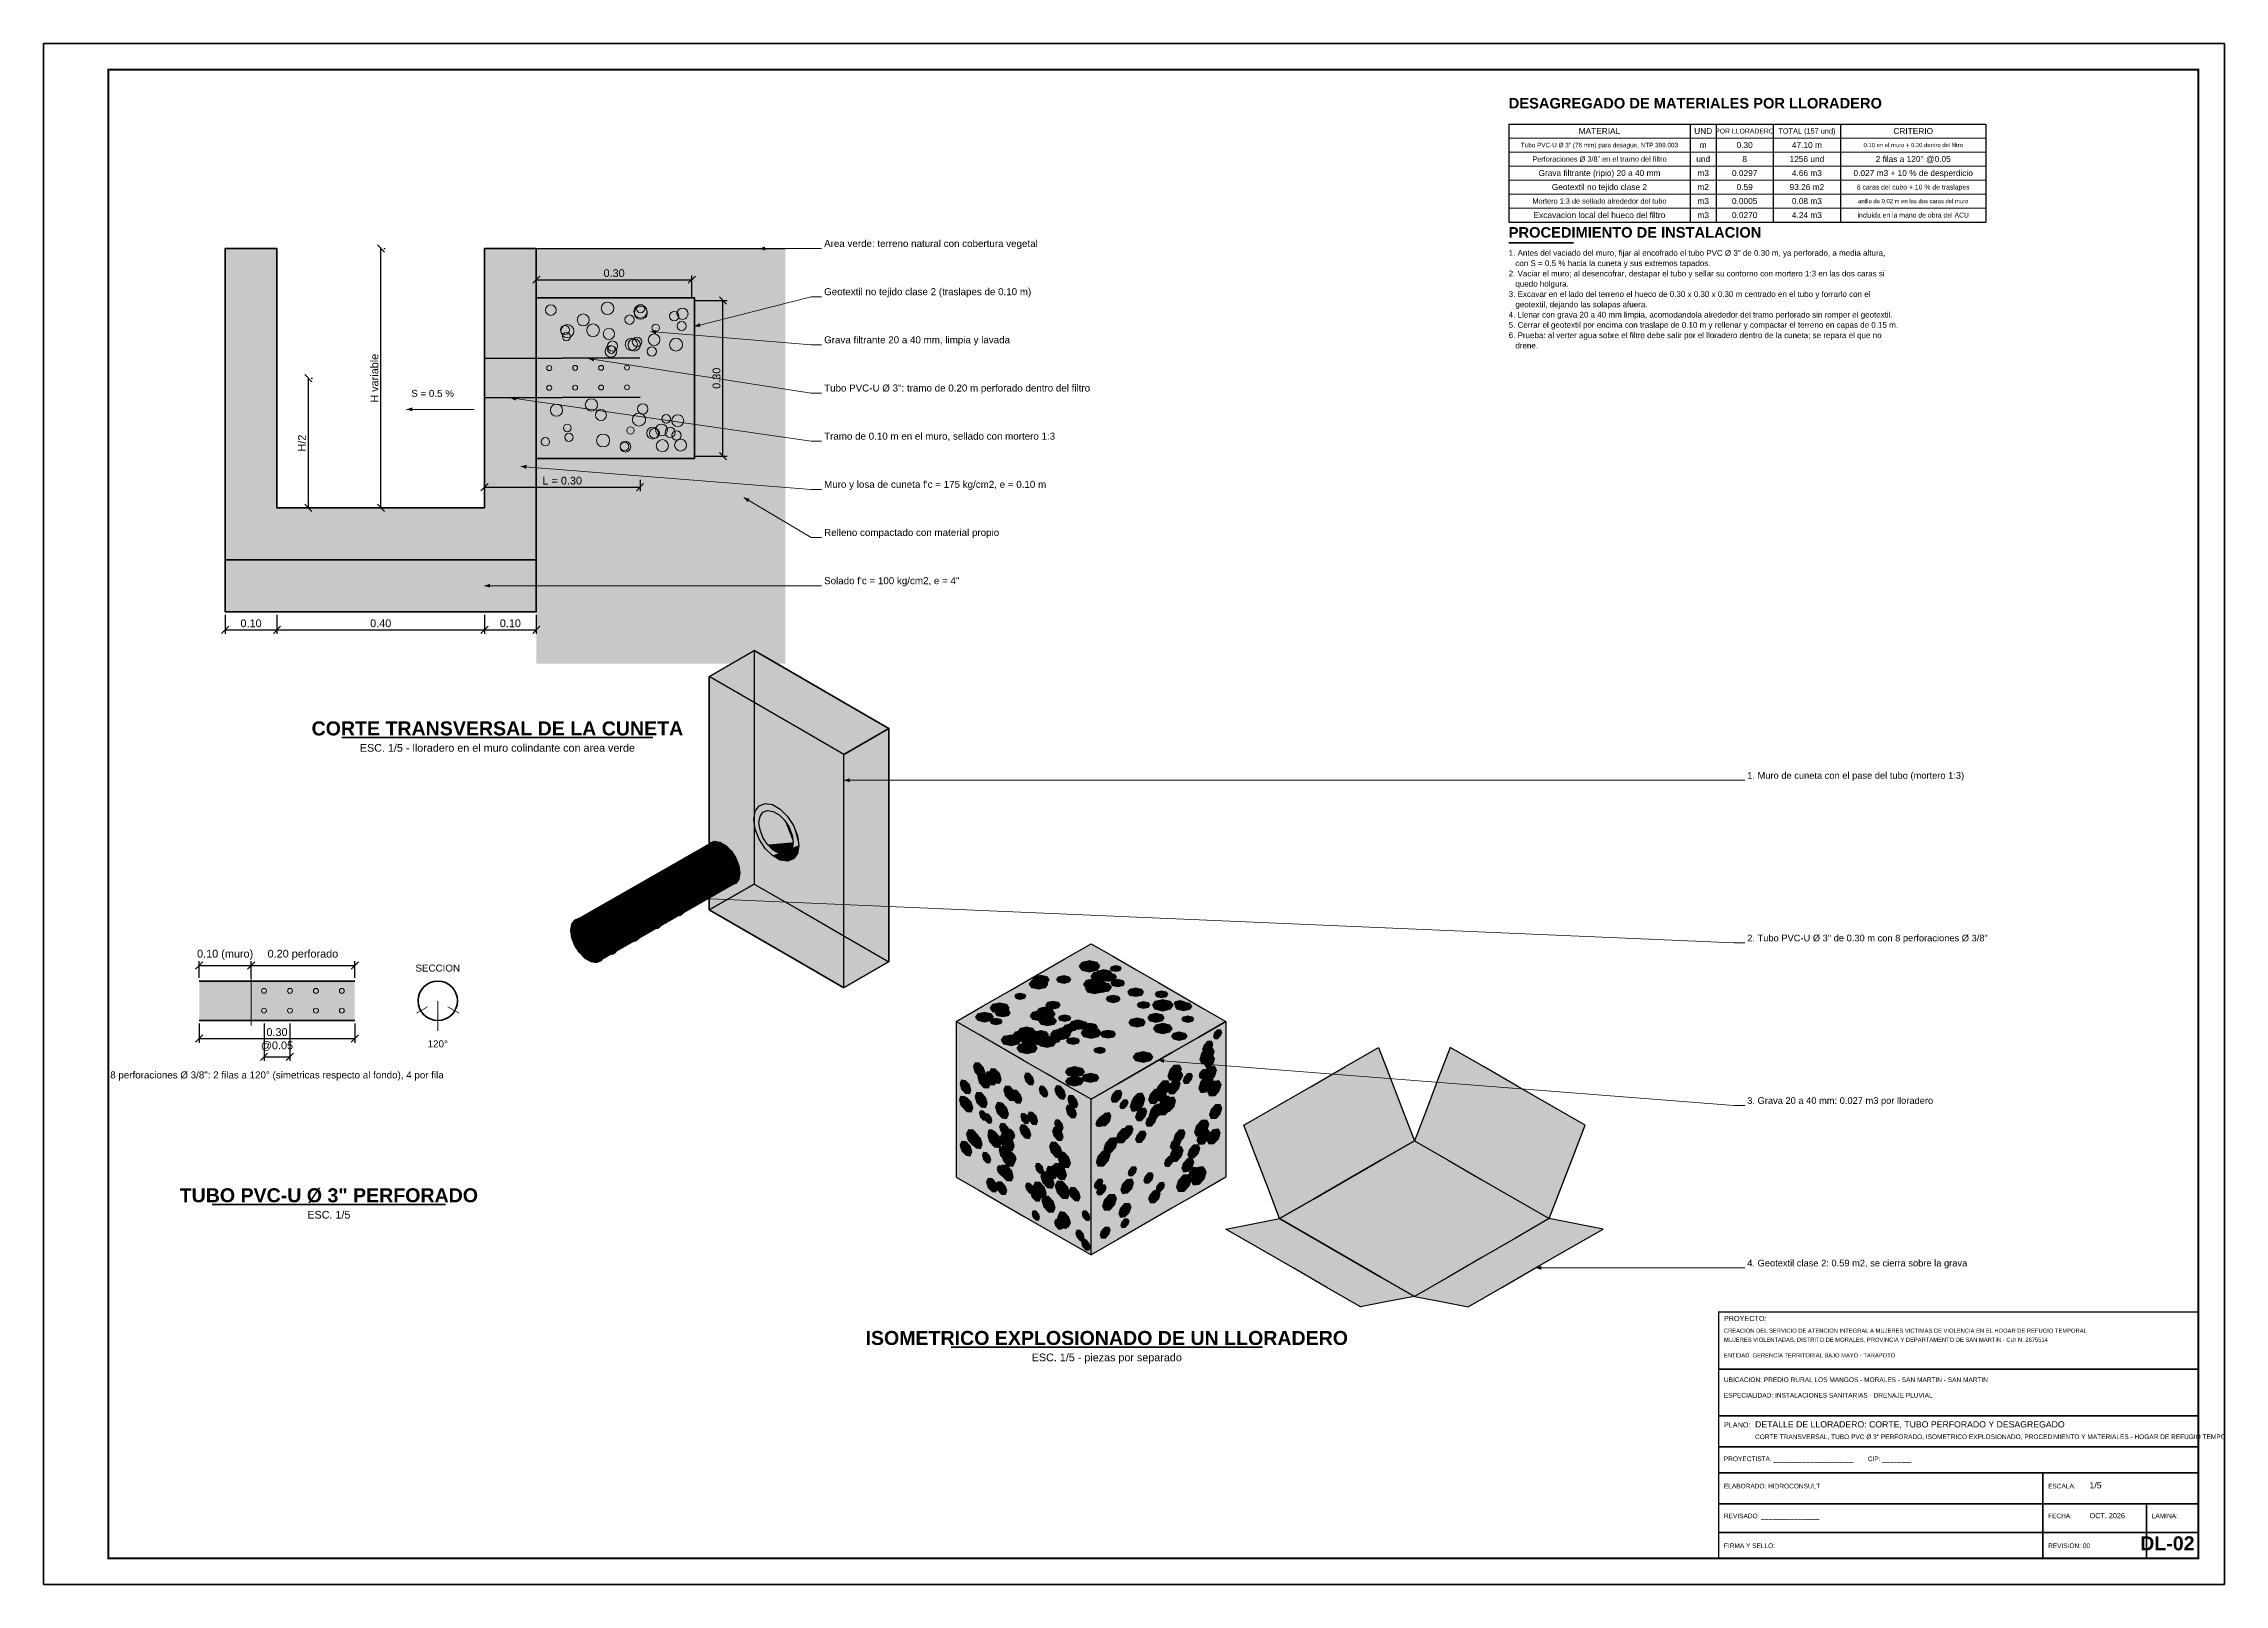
# Paper-space layout 'DL-02' of a CAD drawing. Header units: metres, sheet in millimetres. Extents: x 0 to 841, y 0 to 594.
# The model-space entities are those that its viewports show. They can reach past a viewport. Long polylines and large blocks are cut down to what shows.
import ezdxf
from ezdxf.enums import TextEntityAlignment as Align

# ---------------------------------------------------------------- set-up
doc = ezdxf.new("R2010")
doc.units = ezdxf.units.M
doc.header["$LTSCALE"] = 0.25
doc.linetypes.add('HIDDEN', pattern=[0.375, 0.25, -0.125])
for name, color, linetype, lineweight in [('CONCRETO', 250, 'CONTINUOUS', 50), ('COTAS', 94, 'CONTINUOUS', 18), ('GEOTEXTIL', 150, 'CONTINUOUS', 50), ('GRAVA', 250, 'CONTINUOUS', 18), ('GRAVA-RELL', 8, 'CONTINUOUS', 13), ('GRILLA', 9, 'CONTINUOUS', 13), ('LLAMADAS', 30, 'CONTINUOUS', 18), ('MARCO', 7, 'CONTINUOUS', 50), ('OCULTO', 8, 'HIDDEN', 18), ('PERFORACION', 250, 'CONTINUOUS', 18), ('ROTULO', 7, 'CONTINUOUS', 35), ('TERRENO', 7, 'CONTINUOUS', 30), ('TERRENO-RELL', 33, 'CONTINUOUS', 13), ('TITULOS', 160, 'CONTINUOUS', 35), ('TUBO-PVC', 151, 'CONTINUOUS', 35), ('TUBO-RELL', 151, 'CONTINUOUS', 13)]:
    doc.layers.add(name, color=color, linetype=linetype, lineweight=lineweight)
doc.layers.add('CONCRETO-ACHURADO', color=8, linetype='CONTINUOUS', true_color=0xe2e2e2)
doc.layers.add('ISO-CONCRETO-SUP', color=254, linetype='CONTINUOUS', true_color=0xe8e8e8)
for name, color, linetype in [('ISO-ARISTAS', 8, 'CONTINUOUS'), ('ROTULO-TEXTO', 7, 'CONTINUOUS'), ('TEXTOS', 7, 'CONTINUOUS'), ('TEXTOS-NOTAS', 7, 'CONTINUOUS')]:
    doc.layers.add(name, color=color, linetype=linetype)
doc.styles.get("Standard").update_dxf_attribs({"font": 'arial.ttf'})
doc.styles.add('TITULOS', font='arialbd.ttf')
doc.dimstyles.new('COT-5', dxfattribs={"dimscale": 0.005, "dimtxt": 3, "dimasz": 2.2, "dimexe": 1.6, "dimexo": 1.2, "dimgap": 1, "dimtad": 1, "dimzin": 0, "dimdsep": 46, "dimtxsty": 'Standard', "dimtsz": 1.4, "dimcen": 2.5, "dimclrd": 256, "dimclre": 256, "dimclrt": 7, "dimazin": 3, "dimtfac": 1, "dimtmove": 0, "dimatfit": 3})

# ---------------------------------------------------------------- blocks, each defined once
blk = doc.blocks.new('_OBLIQUE')
at = {"color": 0, "linetype": 'BYBLOCK'}
blk.add_line((-0.5, -0.5), (0.5, 0.5), dxfattribs=at)
blk = doc.blocks.new('*D14')
for p, q in [((10.5105, 2.075), (10.5105, 2.325)), ((10.516, 2.325), (10.5185, 2.325)), ((10.516, 2.075), (10.5185, 2.075))]:
    blk.add_line(p, q)
at = {"layer": 'Defpoints'}
for p in [(10.51, 2.325), (10.51, 2.075), (10.5105, 2.075)]:
    blk.add_point(p, dxfattribs=at)
at = {"layer": 'COTAS', "xscale": 0.013999999999999999, "yscale": 0.013999999999999999, "rotation": 90}
for p in [(10.5105, 2.325), (10.5105, 2.075)]:
    blk.add_blockref('_OBLIQUE', p, dxfattribs=at)
at = {"layer": 'COTAS', "color": 7, "insert": (10.498, 2.2), "char_height": 0.015, "attachment_point": 5, "rotation": 90}
blk.add_mtext('H/2', dxfattribs=at)
blk = doc.blocks.new('*D15')
for p, q in [((10.6505, 2.075), (10.6505, 2.575)), ((10.656, 2.575), (10.6585, 2.575)), ((10.656, 2.075), (10.6585, 2.075))]:
    blk.add_line(p, q)
at = {"layer": 'Defpoints'}
for p in [(10.65, 2.575), (10.65, 2.075), (10.6505, 2.075)]:
    blk.add_point(p, dxfattribs=at)
at = {"layer": 'COTAS', "xscale": 0.013999999999999999, "yscale": 0.013999999999999999, "rotation": 90}
for p in [(10.6505, 2.575), (10.6505, 2.075)]:
    blk.add_blockref('_OBLIQUE', p, dxfattribs=at)
at = {"layer": 'COTAS', "color": 7, "insert": (10.638, 2.325), "char_height": 0.015, "attachment_point": 5, "rotation": 90}
blk.add_mtext('H variable', dxfattribs=at)

msp = doc.modelspace()

# ---------------------------------------------------------------- hatches: boundary and pattern name
at = {"layer": 'CONCRETO-ACHURADO', "true_color": 0xe2e2e2}
h = msp.add_hatch(color=7, dxfattribs=at)
h.dxf.hatch_style = 1
h.paths.add_polyline_path([(10.35, 1.975), (10.95, 1.975), (10.95, 2.575), (10.85, 2.575), (10.85, 2.075), (10.45, 2.075), (10.45, 2.575), (10.35, 2.575)])
at = {"layer": 'GRAVA-RELL', "true_color": 0xc4baa6}
h = msp.add_hatch(color=7, dxfattribs=at)
h.dxf.hatch_style = 1
h.paths.add_polyline_path([(10.95, 2.175), (11.25, 2.175), (11.25, 2.475), (10.95, 2.475)])
h = msp.add_hatch(color=7, dxfattribs=at)
h.dxf.hatch_style = 1
h.paths.add_polyline_path([(10.35, 1.875), (10.95, 1.875), (10.95, 1.975), (10.35, 1.975)])
at = {"layer": 'TERRENO-RELL', "true_color": 0xecdec8}
h = msp.add_hatch(color=7, dxfattribs=at)
h.dxf.hatch_style = 1
h.paths.add_polyline_path([(10.95, 1.775), (11.43, 1.775), (11.43, 2.575), (10.95, 2.575)])
at = {"layer": 'TUBO-RELL', "true_color": 0xc4e0fa}
h = msp.add_hatch(color=7, dxfattribs=at)
h.dxf.hatch_style = 1
h.paths.add_polyline_path([(10.8498, 2.363), (11.1498, 2.3645), (11.1502, 2.2885), (10.8502, 2.287)])
h = msp.add_hatch(color=7, dxfattribs=at)
h.dxf.hatch_style = 1
h.paths.add_polyline_path([(10.3, 1.163), (10.6, 1.163), (10.6, 1.087), (10.3, 1.087)])

# ---------------------------------------------------------------- linework, layer by layer
at = {"layer": 'CONCRETO'}
for points in [[(10.35, 1.975), (10.95, 1.975), (10.95, 2.575), (10.85, 2.575), (10.85, 2.075), (10.45, 2.075), (10.45, 2.575), (10.35, 2.575)], [(10.35, 1.875), (10.95, 1.875), (10.95, 1.975), (10.35, 1.975)]]:
    msp.add_lwpolyline(points, close=True, dxfattribs=at)
at = {"layer": 'GEOTEXTIL'}
msp.add_lwpolyline([(10.95, 2.17), (11.255, 2.17), (11.255, 2.48), (10.95, 2.48)], dxfattribs=at)
at = {"layer": 'GRAVA'}
for centre, radius in [((10.9781, 2.4564), 0.0102), ((11.0405, 2.4374), 0.0116), ((11.0874, 2.4598), 0.0121), ((11.1299, 2.4379), 0.00904), ((11.1509, 2.4536), 0.0127), ((11.1515, 2.451), 0.0124), ((11.1511, 2.4591), 0.00797), ((11.216, 2.4444), 0.00907), ((11.2319, 2.4492), 0.0108), ((11.0053, 2.4181), 0.00877), ((11.0099, 2.4159), 0.0126), ((11.0081, 2.4052), 0.00783), ((11.0595, 2.4176), 0.0122), ((11.09, 2.4105), 0.0109), ((11.1332, 2.3903), 0.0118), ((11.1389, 2.3892), 0.012), ((11.1443, 2.3951), 0.00918), ((11.1772, 2.3992), 0.0112), ((11.1803, 2.4221), 0.00722), ((11.2195, 2.3898), 0.0125), ((11.2303, 2.4256), 0.00874), ((11.0939, 2.3767), 0.0113), ((11.0968, 2.387), 0.00987), ((11.0949, 2.3803), 0.00734), ((11.1728, 2.3765), 0.00876), ((10.9891, 2.2635), 0.0117), ((11.0562, 2.2737), 0.0119), ((11.1552, 2.2658), 0.00991), ((11.0098, 2.2293), 0.00739), ((11.0746, 2.2541), 0.0106), ((11.1317, 2.2242), 0.00701), ((11.148, 2.2453), 0.0126), ((11.1744, 2.2192), 0.0115), ((11.1914, 2.2253), 0.0114), ((11.2003, 2.2466), 0.00829), ((11.2082, 2.2206), 0.00981), ((11.2229, 2.2431), 0.0115), ((10.9675, 2.2026), 0.00809), ((11.0129, 2.2111), 0.00789), ((11.0789, 2.205), 0.0125), ((11.1218, 2.1931), 0.0103), ((11.12, 2.1935), 0.0083), ((11.1778, 2.2188), 0.00961), ((11.1931, 2.1949), 0.0117), ((11.2204, 2.2146), 0.00904), ((11.2283, 2.1962), 0.0115)]:
    msp.add_circle(centre, radius, dxfattribs=at)
at = {"layer": 'GRILLA'}
for p, q in [((12.825, 2.788), (13.745, 2.788)), ((12.825, 2.761), (13.745, 2.761)), ((12.825, 2.734), (13.745, 2.734)), ((12.825, 2.707), (13.745, 2.707)), ((12.825, 2.68), (13.745, 2.68)), ((12.825, 2.653), (13.745, 2.653))]:
    msp.add_line(p, q, dxfattribs=at)
at = {"layer": 'ISO-ARISTAS', "color": 250}
for p, q in [((11.2835, 1.75), (11.3701, 1.8)), ((11.2835, 1.75), (11.3701, 1.8)), ((11.4567, 1.75), (11.3701, 1.8)), ((11.3701, 1.8), (11.3701, 1.71)), ((11.3701, 1.8), (11.3701, 1.71)), ((11.3701, 1.8), (11.4567, 1.75)), ((11.2835, 1.66), (11.2835, 1.75)), ((11.3701, 1.7), (11.2835, 1.75)), ((11.3701, 1.7), (11.2835, 1.75)), ((11.2835, 1.75), (11.2835, 1.66)), ((11.5433, 1.7), (11.4567, 1.75)), ((11.4567, 1.75), (11.5433, 1.7)), ((11.3701, 1.71), (11.3701, 1.62)), ((11.3701, 1.71), (11.3701, 1.62)), ((11.4567, 1.65), (11.3701, 1.7)), ((11.4567, 1.65), (11.3701, 1.7)), ((11.6299, 1.65), (11.5433, 1.7)), ((11.5433, 1.7), (11.6299, 1.65)), ((11.2835, 1.57), (11.2835, 1.66)), ((11.2835, 1.66), (11.2835, 1.57)), ((11.5433, 1.6), (11.4567, 1.65)), ((11.5433, 1.6), (11.4567, 1.65)), ((11.6299, 1.65), (11.5433, 1.6)), ((11.5433, 1.6), (11.6299, 1.65)), ((11.6299, 1.56), (11.6299, 1.65)), ((11.6299, 1.65), (11.6299, 1.56)), ((11.3701, 1.62), (11.3701, 1.53)), ((11.3701, 1.62), (11.3701, 1.53)), ((11.5433, 1.51), (11.5433, 1.6)), ((11.5433, 1.51), (11.5433, 1.6)), ((11.2835, 1.48), (11.2835, 1.57)), ((11.2835, 1.57), (11.2835, 1.48)), ((11.6299, 1.47), (11.6299, 1.56)), ((11.6299, 1.56), (11.6299, 1.47)), ((11.3701, 1.53), (11.3701, 1.44)), ((11.3701, 1.53), (11.3701, 1.44)), ((11.2835, 1.39), (11.2835, 1.48)), ((11.2835, 1.48), (11.2835, 1.39)), ((11.3694, 1.4746), (11.372, 1.4902)), ((11.372, 1.456), (11.3694, 1.4746)), ((11.372, 1.4902), (11.3795, 1.5009)), ((11.3794, 1.4684), (11.3814, 1.4803)), ((11.3795, 1.5009), (11.3911, 1.5054)), ((11.3814, 1.4803), (11.3871, 1.4884)), ((11.3871, 1.4884), (11.3959, 1.4918)), ((11.3911, 1.5054), (11.4052, 1.5032)), ((11.3959, 1.4918), (11.4066, 1.4901)), ((11.4052, 1.5032), (11.4202, 1.4945)), ((11.4066, 1.4901), (11.4181, 1.4835)), ((11.4181, 1.4835), (11.4288, 1.4728)), ((11.4202, 1.4945), (11.4344, 1.4804)), ((11.4288, 1.4728), (11.4376, 1.4593)), ((11.4344, 1.4804), (11.4459, 1.4626)), ((11.5433, 1.42), (11.5433, 1.51)), ((11.5433, 1.42), (11.5433, 1.51)), ((11.2844, 1.429), (11.2932, 1.4325)), ((11.2844, 1.429), (11.2932, 1.4325)), ((11.2932, 1.4325), (11.3039, 1.4308)), ((11.2932, 1.4325), (11.3039, 1.4308)), ((11.3039, 1.4308), (11.3154, 1.4242)), ((11.3039, 1.4308), (11.3154, 1.4242)), ((11.3701, 1.44), (11.3701, 1.35)), ((11.3701, 1.44), (11.3701, 1.35)), ((11.3795, 1.4366), (11.372, 1.456)), ((11.3814, 1.4543), (11.3794, 1.4684)), ((11.3911, 1.4188), (11.3795, 1.4366)), ((11.3871, 1.4395), (11.3814, 1.4543)), ((11.3959, 1.426), (11.3871, 1.4395)), ((11.4376, 1.4593), (11.4433, 1.4445)), ((11.4433, 1.4445), (11.4453, 1.4304)), ((11.4453, 1.4304), (11.4433, 1.4185)), ((11.4459, 1.4626), (11.4534, 1.4432)), ((11.4534, 1.4432), (11.456, 1.4246)), ((11.6299, 1.38), (11.6299, 1.47)), ((11.6299, 1.47), (11.6299, 1.38)), ((11.2766, 1.409), (11.2786, 1.4209)), ((11.2766, 1.409), (11.2786, 1.4209)), ((11.2785, 1.3948), (11.2766, 1.409)), ((11.2785, 1.3948), (11.2766, 1.409)), ((11.2842, 1.3801), (11.2785, 1.3948)), ((11.2842, 1.3801), (11.2785, 1.3948)), ((11.2786, 1.4209), (11.2844, 1.429)), ((11.2786, 1.4209), (11.2844, 1.429)), ((11.2835, 1.3), (11.2835, 1.39)), ((11.2835, 1.39), (11.2835, 1.3)), ((11.3154, 1.4242), (11.3261, 1.4135)), ((11.3154, 1.4242), (11.3261, 1.4135)), ((11.3261, 1.4135), (11.3348, 1.3999)), ((11.3261, 1.4135), (11.3348, 1.3999)), ((11.3348, 1.3999), (11.3405, 1.3852)), ((11.3348, 1.3999), (11.3405, 1.3852)), ((11.4052, 1.4047), (11.3911, 1.4188)), ((11.4066, 1.4153), (11.3959, 1.426)), ((11.4202, 1.396), (11.4052, 1.4047)), ((11.4181, 1.4087), (11.4066, 1.4153)), ((11.4288, 1.407), (11.4181, 1.4087)), ((11.4344, 1.3938), (11.4202, 1.396)), ((11.4376, 1.4104), (11.4288, 1.407)), ((11.4459, 1.3983), (11.4344, 1.3938)), ((11.4433, 1.4185), (11.4376, 1.4104)), ((11.4534, 1.409), (11.4459, 1.3983)), ((11.456, 1.4246), (11.4534, 1.409)), ((11.5433, 1.33), (11.5433, 1.42)), ((11.5433, 1.33), (11.5433, 1.42)), ((11.3701, 1.35), (11.2835, 1.3)), ((11.2835, 1.3), (11.3701, 1.35)), ((11.2929, 1.3665), (11.2842, 1.3801)), ((11.2929, 1.3665), (11.2842, 1.3801)), ((11.3036, 1.3558), (11.2929, 1.3665)), ((11.3036, 1.3558), (11.2929, 1.3665)), ((11.315, 1.3492), (11.3036, 1.3558)), ((11.315, 1.3492), (11.3036, 1.3558)), ((11.3258, 1.3475), (11.315, 1.3492)), ((11.3258, 1.3475), (11.315, 1.3492)), ((11.3346, 1.351), (11.3258, 1.3475)), ((11.3346, 1.351), (11.3258, 1.3475)), ((11.3403, 1.3591), (11.3346, 1.351)), ((11.3403, 1.3591), (11.3346, 1.351)), ((11.3424, 1.371), (11.3403, 1.3591)), ((11.3424, 1.371), (11.3403, 1.3591)), ((11.3405, 1.3852), (11.3424, 1.371)), ((11.3405, 1.3852), (11.3424, 1.371)), ((11.3701, 1.35), (11.4567, 1.3)), ((11.3701, 1.35), (11.4567, 1.3)), ((11.6299, 1.29), (11.6299, 1.38)), ((11.6299, 1.38), (11.6299, 1.29)), ((11.1271, 1.3061), (11.1248, 1.3029)), ((11.1306, 1.3062), (11.1271, 1.3061)), ((11.1332, 1.3032), (11.1306, 1.3062)), ((11.1704, 1.3309), (11.1681, 1.3276)), ((11.1681, 1.3276), (11.1683, 1.3232)), ((11.1683, 1.3232), (11.171, 1.3201)), ((11.1739, 1.331), (11.1704, 1.3309)), ((11.171, 1.3201), (11.1745, 1.3203)), ((11.1765, 1.3279), (11.1739, 1.331)), ((11.1745, 1.3203), (11.1768, 1.3235)), ((11.1768, 1.3235), (11.1765, 1.3279)), ((11.5433, 1.24), (11.5433, 1.33)), ((11.5433, 1.24), (11.5433, 1.33)), ((11.0188, 1.2724), (11.0168, 1.2605)), ((11.0168, 1.2605), (11.0188, 1.2724)), ((11.0246, 1.2805), (11.0188, 1.2724)), ((11.0188, 1.2724), (11.0246, 1.2805)), ((11.0334, 1.284), (11.0246, 1.2805)), ((11.0246, 1.2805), (11.0334, 1.284)), ((11.0441, 1.2823), (11.0334, 1.284)), ((11.0334, 1.284), (11.0441, 1.2823)), ((11.0555, 1.2757), (11.0441, 1.2823)), ((11.0441, 1.2823), (11.0555, 1.2757)), ((11.0663, 1.265), (11.0555, 1.2757)), ((11.0555, 1.2757), (11.0663, 1.265)), ((11.075, 1.2514), (11.0663, 1.265)), ((11.0663, 1.265), (11.075, 1.2514)), ((11.0838, 1.2814), (11.0815, 1.2781)), ((11.0815, 1.2781), (11.0817, 1.2737)), ((11.0817, 1.2737), (11.0844, 1.2706)), ((11.0873, 1.2815), (11.0838, 1.2814)), ((11.0844, 1.2706), (11.0879, 1.2708)), ((11.0899, 1.2784), (11.0873, 1.2815)), ((11.0879, 1.2708), (11.0902, 1.274)), ((11.0902, 1.274), (11.0899, 1.2784)), ((11.1248, 1.3029), (11.125, 1.2984)), ((11.125, 1.2984), (11.1277, 1.2954)), ((11.1277, 1.2954), (11.1312, 1.2955)), ((11.1312, 1.2955), (11.1335, 1.2987)), ((11.1335, 1.2987), (11.1332, 1.3032)), ((11.1823, 1.2638), (11.1826, 1.2652)), ((11.1846, 1.2646), (11.1823, 1.2638)), ((11.1826, 1.2652), (11.1853, 1.268)), ((11.1882, 1.2672), (11.1846, 1.2646)), ((11.1853, 1.268), (11.1888, 1.2705)), ((11.1908, 1.2699), (11.1882, 1.2672)), ((11.1888, 1.2705), (11.1911, 1.2713)), ((11.1911, 1.2713), (11.1908, 1.2699)), ((11.2256, 1.2886), (11.2259, 1.2899)), ((11.2279, 1.2894), (11.2256, 1.2886)), ((11.2259, 1.2899), (11.2286, 1.2927)), ((11.2315, 1.2919), (11.2279, 1.2894)), ((11.2286, 1.2927), (11.2321, 1.2952)), ((11.2341, 1.2947), (11.2315, 1.2919)), ((11.2321, 1.2952), (11.2344, 1.2961)), ((11.2344, 1.2961), (11.2341, 1.2947)), ((11.3701, 1.25), (11.2835, 1.3)), ((11.2835, 1.3), (11.3701, 1.25)), ((11.4567, 1.3), (11.5433, 1.25)), ((11.4567, 1.3), (11.5433, 1.25)), ((11.6299, 1.2), (11.6299, 1.29)), ((11.6299, 1.29), (11.6299, 1.2)), ((11.0168, 1.2605), (11.0187, 1.2463)), ((11.0187, 1.2463), (11.0168, 1.2605)), ((11.0187, 1.2463), (11.0244, 1.2316)), ((11.0244, 1.2316), (11.0187, 1.2463)), ((11.0244, 1.2316), (11.0331, 1.218)), ((11.0331, 1.218), (11.0244, 1.2316)), ((11.0405, 1.2566), (11.0382, 1.2534)), ((11.0382, 1.2534), (11.0384, 1.2489)), ((11.0384, 1.2489), (11.0411, 1.2459)), ((11.044, 1.2567), (11.0405, 1.2566)), ((11.0411, 1.2459), (11.0446, 1.246)), ((11.0466, 1.2537), (11.044, 1.2567)), ((11.0446, 1.246), (11.0469, 1.2492)), ((11.0469, 1.2492), (11.0466, 1.2537)), ((11.0806, 1.2367), (11.075, 1.2514)), ((11.075, 1.2514), (11.0806, 1.2367)), ((11.0805, 1.2106), (11.0826, 1.2225)), ((11.0826, 1.2225), (11.0805, 1.2106)), ((11.0826, 1.2225), (11.0806, 1.2367)), ((11.0806, 1.2367), (11.0826, 1.2225)), ((11.0986, 1.2185), (11.1022, 1.221)), ((11.1042, 1.2204), (11.1016, 1.2177)), ((11.1022, 1.221), (11.1045, 1.2218)), ((11.1045, 1.2218), (11.1042, 1.2204)), ((11.139, 1.2391), (11.1393, 1.2404)), ((11.1413, 1.2399), (11.139, 1.2391)), ((11.1393, 1.2404), (11.1419, 1.2432)), ((11.1449, 1.2424), (11.1413, 1.2399)), ((11.1419, 1.2432), (11.1455, 1.2457)), ((11.1475, 1.2452), (11.1449, 1.2424)), ((11.1455, 1.2457), (11.1478, 1.2466)), ((11.1478, 1.2466), (11.1475, 1.2452)), ((11.4567, 1.2), (11.3701, 1.25)), ((11.3701, 1.25), (11.4567, 1.2)), ((11.5433, 1.25), (11.6299, 1.2)), ((11.5433, 1.25), (11.6299, 1.2)), ((11.5433, 1.15), (11.5433, 1.24)), ((11.5433, 1.15), (11.5433, 1.24)), ((11.9677, 1.205), (12.0196, 1.235)), ((12.0196, 1.235), (12.0629, 1.21)), ((11.0331, 1.218), (11.0438, 1.2073)), ((11.0438, 1.2073), (11.0331, 1.218)), ((11.0438, 1.2073), (11.0552, 1.2007)), ((11.0552, 1.2007), (11.0438, 1.2073)), ((11.0552, 1.2007), (11.066, 1.199)), ((11.066, 1.199), (11.0552, 1.2007)), ((11.066, 1.199), (11.0748, 1.2025)), ((11.0748, 1.2025), (11.066, 1.199)), ((11.0748, 1.2025), (11.0805, 1.2106)), ((11.0805, 1.2106), (11.0748, 1.2025)), ((11.0957, 1.2143), (11.096, 1.2157)), ((11.098, 1.2151), (11.0957, 1.2143)), ((11.096, 1.2157), (11.0986, 1.2185)), ((11.1016, 1.2177), (11.098, 1.2151)), ((11.5433, 1.15), (11.4567, 1.2)), ((11.4567, 1.2), (11.5433, 1.15)), ((11.6299, 1.2), (11.5433, 1.15)), ((11.6299, 1.2), (11.5433, 1.15)), ((11.9157, 1.175), (11.9677, 1.205)), ((11.9975, 1.1915), (12.0031, 1.1994)), ((12.0031, 1.1836), (11.9975, 1.1915)), ((12.0031, 1.1994), (12.0168, 1.2027)), ((12.0168, 1.1804), (12.0031, 1.1836)), ((12.0168, 1.2027), (12.0305, 1.1994)), ((12.0305, 1.1836), (12.0168, 1.1804)), ((12.0199, 1.1716), (12.0255, 1.1793)), ((12.0255, 1.1793), (12.0388, 1.1825)), ((12.0295, 1.1768), (12.0339, 1.1829)), ((12.0305, 1.1994), (12.0361, 1.1915)), ((12.0361, 1.1915), (12.0305, 1.1836)), ((12.0339, 1.1829), (12.0445, 1.1854)), ((12.0388, 1.1825), (12.0522, 1.1793)), ((12.0434, 1.1764), (12.0537, 1.1789)), ((12.0445, 1.1854), (12.0551, 1.1829)), ((12.0522, 1.1793), (12.0577, 1.1716)), ((12.0537, 1.1789), (12.064, 1.1764)), ((12.0551, 1.1829), (12.0595, 1.1768)), ((12.0575, 1.187), (12.0604, 1.191)), ((12.0604, 1.1829), (12.0575, 1.187)), ((12.0604, 1.191), (12.0674, 1.1927)), ((12.0674, 1.1813), (12.0604, 1.1829)), ((12.0629, 1.21), (12.1062, 1.185)), ((12.0674, 1.1927), (12.0744, 1.191)), ((12.0744, 1.1829), (12.0674, 1.1813)), ((12.0744, 1.191), (12.0773, 1.187)), ((12.0773, 1.187), (12.0744, 1.1829)), ((12.1062, 1.185), (12.1495, 1.16)), ((11.8118, 1.115), (11.8637, 1.145)), ((11.8637, 1.145), (11.9157, 1.175)), ((11.8731, 1.1336), (11.8761, 1.1378)), ((11.8761, 1.1378), (11.8833, 1.1395)), ((11.8833, 1.1395), (11.8905, 1.1378)), ((11.8905, 1.1378), (11.8935, 1.1336)), ((11.901, 1.157), (11.906, 1.164)), ((11.906, 1.15), (11.901, 1.157)), ((11.906, 1.164), (11.9182, 1.1669)), ((11.9182, 1.1471), (11.906, 1.15)), ((11.9076, 1.1656), (11.9122, 1.1719)), ((11.9122, 1.1593), (11.9076, 1.1656)), ((11.9085, 1.1628), (11.9125, 1.1684)), ((11.9125, 1.1571), (11.9085, 1.1628)), ((11.9122, 1.1719), (11.9231, 1.1746)), ((11.9231, 1.1567), (11.9122, 1.1593)), ((11.9125, 1.1684), (11.9223, 1.1708)), ((11.9223, 1.1548), (11.9125, 1.1571)), ((11.9182, 1.1669), (11.9303, 1.164)), ((11.9303, 1.15), (11.9182, 1.1471)), ((11.9223, 1.1708), (11.9321, 1.1684)), ((11.9321, 1.1571), (11.9223, 1.1548)), ((11.9231, 1.1746), (11.9341, 1.1719)), ((11.9341, 1.1593), (11.9231, 1.1567)), ((11.9303, 1.164), (11.9354, 1.157)), ((11.9354, 1.157), (11.9303, 1.15)), ((11.9321, 1.1684), (11.9362, 1.1628)), ((11.9362, 1.1628), (11.9321, 1.1571)), ((11.9341, 1.1719), (11.9386, 1.1656)), ((11.9386, 1.1656), (11.9341, 1.1593)), ((11.9539, 1.166), (11.9578, 1.1713)), ((11.9578, 1.1607), (11.9539, 1.166)), ((11.9578, 1.1713), (11.967, 1.1736)), ((11.967, 1.1585), (11.9578, 1.1607)), ((11.967, 1.1736), (11.9762, 1.1713)), ((11.9762, 1.1607), (11.967, 1.1585)), ((11.9762, 1.1713), (11.9801, 1.166)), ((11.9801, 1.166), (11.9762, 1.1607)), ((12.006, 1.1564), (12.0118, 1.1644)), ((12.0118, 1.1484), (12.006, 1.1564)), ((12.0098, 1.1479), (12.0147, 1.1547)), ((12.0147, 1.1412), (12.0098, 1.1479)), ((12.0118, 1.1644), (12.0256, 1.1677)), ((12.0256, 1.1451), (12.0118, 1.1484)), ((12.0147, 1.1547), (12.0264, 1.1575)), ((12.0264, 1.1384), (12.0147, 1.1412)), ((12.0255, 1.1639), (12.0199, 1.1716)), ((12.0229, 1.151), (12.028, 1.1582)), ((12.028, 1.1438), (12.0229, 1.151)), ((12.0388, 1.1607), (12.0255, 1.1639)), ((12.0256, 1.1677), (12.0394, 1.1644)), ((12.0394, 1.1484), (12.0256, 1.1451)), ((12.0264, 1.1575), (12.0381, 1.1547)), ((12.0381, 1.1412), (12.0264, 1.1384)), ((12.028, 1.1582), (12.0405, 1.1612)), ((12.0405, 1.1408), (12.028, 1.1438)), ((12.0339, 1.1706), (12.0295, 1.1768)), ((12.0445, 1.1681), (12.0339, 1.1706)), ((12.0381, 1.1547), (12.0429, 1.1479)), ((12.0429, 1.1479), (12.0381, 1.1412)), ((12.0522, 1.1639), (12.0388, 1.1607)), ((12.0392, 1.1705), (12.0434, 1.1764)), ((12.0434, 1.1645), (12.0392, 1.1705)), ((12.0394, 1.1644), (12.0451, 1.1564)), ((12.0451, 1.1564), (12.0394, 1.1484)), ((12.0405, 1.1612), (12.053, 1.1582)), ((12.053, 1.1438), (12.0405, 1.1408)), ((12.0537, 1.1621), (12.0434, 1.1645)), ((12.0551, 1.1706), (12.0445, 1.1681)), ((12.0577, 1.1716), (12.0522, 1.1639)), ((12.053, 1.1582), (12.0582, 1.151)), ((12.0582, 1.151), (12.053, 1.1438)), ((12.0534, 1.1337), (12.0625, 1.1359)), ((12.064, 1.1645), (12.0537, 1.1621)), ((12.0595, 1.1768), (12.0551, 1.1706)), ((12.0585, 1.159), (12.0622, 1.1641)), ((12.0622, 1.1538), (12.0585, 1.159)), ((12.0622, 1.1641), (12.0711, 1.1663)), ((12.0711, 1.1516), (12.0622, 1.1538)), ((12.0625, 1.1359), (12.0715, 1.1337)), ((12.064, 1.1764), (12.0682, 1.1705)), ((12.0682, 1.1705), (12.064, 1.1645)), ((12.0711, 1.1663), (12.0801, 1.1641)), ((12.0801, 1.1538), (12.0711, 1.1516)), ((12.0801, 1.1641), (12.0838, 1.159)), ((12.0838, 1.159), (12.0801, 1.1538)), ((12.091, 1.1414), (12.0953, 1.1475)), ((12.0953, 1.1354), (12.091, 1.1414)), ((12.0953, 1.1475), (12.1057, 1.1499)), ((12.1057, 1.1329), (12.0953, 1.1354)), ((12.1057, 1.1499), (12.1161, 1.1475)), ((12.1161, 1.1354), (12.1057, 1.1329)), ((12.1161, 1.1475), (12.1204, 1.1414)), ((12.1204, 1.1414), (12.1161, 1.1354)), ((12.1437, 1.1374), (12.1472, 1.1422)), ((12.1472, 1.1326), (12.1437, 1.1374)), ((12.1472, 1.1422), (12.1555, 1.1442)), ((12.1495, 1.16), (12.1928, 1.135)), ((12.1555, 1.1442), (12.1638, 1.1422)), ((12.1638, 1.1422), (12.1672, 1.1374)), ((12.1672, 1.1374), (12.1638, 1.1326)), ((11.7598, 1.085), (11.8118, 1.115)), ((11.7978, 1.0936), (11.8027, 1.1004)), ((11.8027, 1.0868), (11.7978, 1.0936)), ((11.8027, 1.1004), (11.8144, 1.1032)), ((11.8144, 1.1032), (11.8261, 1.1004)), ((11.8255, 1.1109), (11.8308, 1.1182)), ((11.8308, 1.1037), (11.8255, 1.1109)), ((11.8261, 1.1004), (11.831, 1.0936)), ((11.831, 1.0936), (11.8261, 1.0868)), ((11.8308, 1.1182), (11.8434, 1.1213)), ((11.8434, 1.1006), (11.8308, 1.1037)), ((11.8356, 1.1018), (11.8396, 1.1074)), ((11.8396, 1.0962), (11.8356, 1.1018)), ((11.8396, 1.1074), (11.8494, 1.1098)), ((11.8494, 1.0938), (11.8396, 1.0962)), ((11.8434, 1.1213), (11.856, 1.1182)), ((11.856, 1.1037), (11.8434, 1.1006)), ((11.8494, 1.1098), (11.8592, 1.1074)), ((11.8592, 1.0962), (11.8494, 1.0938)), ((11.856, 1.1182), (11.8613, 1.1109)), ((11.8613, 1.1109), (11.856, 1.1037)), ((11.8592, 1.1074), (11.8632, 1.1018)), ((11.8632, 1.1018), (11.8592, 1.0962)), ((11.8761, 1.1294), (11.8731, 1.1336)), ((11.8833, 1.1277), (11.8761, 1.1294)), ((11.8905, 1.1294), (11.8833, 1.1277)), ((11.8935, 1.1336), (11.8905, 1.1294)), ((11.9032, 1.0962), (11.9083, 1.1033)), ((11.9083, 1.089), (11.9032, 1.0962)), ((11.9083, 1.1033), (11.9206, 1.1062)), ((11.916, 1.0995), (11.921, 1.1064)), ((11.921, 1.0927), (11.916, 1.0995)), ((11.9163, 1.1049), (11.9207, 1.111)), ((11.9207, 1.0989), (11.9163, 1.1049)), ((11.9206, 1.1062), (11.933, 1.1033)), ((11.9207, 1.111), (11.9312, 1.1135)), ((11.9312, 1.0963), (11.9207, 1.0989)), ((11.921, 1.1064), (11.9329, 1.1092)), ((11.9245, 1.0923), (11.9359, 1.095)), ((11.9312, 1.1135), (11.9417, 1.111)), ((11.9417, 1.0989), (11.9312, 1.0963)), ((11.9329, 1.1092), (11.9447, 1.1064)), ((11.933, 1.1166), (11.9369, 1.122)), ((11.9369, 1.1111), (11.933, 1.1166)), ((11.933, 1.1033), (11.9381, 1.0962)), ((11.9381, 1.0962), (11.933, 1.089)), ((11.9359, 1.095), (11.9473, 1.0923)), ((11.9369, 1.122), (11.9464, 1.1243)), ((11.9464, 1.1088), (11.9369, 1.1111)), ((11.9417, 1.111), (11.9461, 1.1049)), ((11.9461, 1.1049), (11.9417, 1.0989)), ((11.9447, 1.1064), (11.9497, 1.0995)), ((11.9497, 1.0995), (11.9447, 1.0927)), ((11.9464, 1.1243), (11.9559, 1.122)), ((11.9559, 1.1111), (11.9464, 1.1088)), ((11.9559, 1.122), (11.9598, 1.1166)), ((11.9598, 1.1166), (11.9559, 1.1111)), ((11.9577, 1.0912), (11.9609, 1.0958)), ((11.9609, 1.0958), (11.9688, 1.0976)), ((11.9688, 1.0976), (11.9766, 1.0958)), ((11.9766, 1.0958), (11.9799, 1.0912)), ((12.0497, 1.1285), (12.0534, 1.1337)), ((12.0534, 1.1233), (12.0497, 1.1285)), ((12.0625, 1.1211), (12.0534, 1.1233)), ((12.0715, 1.1233), (12.0625, 1.1211)), ((12.0715, 1.1337), (12.0752, 1.1285)), ((12.0752, 1.1285), (12.0715, 1.1233)), ((12.1094, 1.117), (12.1128, 1.1218)), ((12.1128, 1.1123), (12.1094, 1.117)), ((12.1128, 1.1218), (12.121, 1.1237)), ((12.121, 1.1103), (12.1128, 1.1123)), ((12.121, 1.1237), (12.1292, 1.1218)), ((12.1292, 1.1123), (12.121, 1.1103)), ((12.1292, 1.1218), (12.1326, 1.117)), ((12.1326, 1.117), (12.1292, 1.1123)), ((12.1295, 1.092), (12.134, 1.0983)), ((12.134, 1.0983), (12.1449, 1.1009)), ((12.1385, 1.1164), (12.1442, 1.1243)), ((12.1442, 1.1085), (12.1385, 1.1164)), ((12.1442, 1.1243), (12.1579, 1.1275)), ((12.1579, 1.1052), (12.1442, 1.1085)), ((12.1449, 1.1009), (12.1557, 1.0983)), ((12.1555, 1.1306), (12.1472, 1.1326)), ((12.1638, 1.1326), (12.1555, 1.1306)), ((12.1557, 1.0983), (12.1602, 1.092)), ((12.1579, 1.1275), (12.1715, 1.1243)), ((12.1715, 1.1085), (12.1579, 1.1052)), ((12.1715, 1.1243), (12.1772, 1.1164)), ((12.1772, 1.1164), (12.1715, 1.1085)), ((12.1803, 1.1196), (12.1834, 1.1238)), ((12.1834, 1.1153), (12.1803, 1.1196)), ((12.1824, 1.1142), (12.1869, 1.1205)), ((12.1869, 1.1079), (12.1824, 1.1142)), ((12.1834, 1.1238), (12.1907, 1.1256)), ((12.1907, 1.1136), (12.1834, 1.1153)), ((12.1869, 1.1205), (12.1978, 1.1231)), ((12.1978, 1.1053), (12.1869, 1.1079)), ((12.1907, 1.1256), (12.1981, 1.1238)), ((12.1981, 1.1153), (12.1907, 1.1136)), ((12.1928, 1.135), (12.2361, 1.11)), ((12.1953, 1.0898), (12.1985, 1.0943)), ((12.1978, 1.1231), (12.2086, 1.1205)), ((12.2086, 1.1079), (12.1978, 1.1053)), ((12.1981, 1.1238), (12.2011, 1.1196)), ((12.2011, 1.1196), (12.1981, 1.1153)), ((12.1985, 1.0943), (12.2064, 1.0962)), ((12.2064, 1.0962), (12.2143, 1.0943)), ((12.2086, 1.1205), (12.2131, 1.1142)), ((12.2131, 1.1142), (12.2086, 1.1079)), ((12.2143, 1.0943), (12.2175, 1.0898)), ((12.2361, 1.11), (12.2794, 1.085)), ((11.8031, 1.06), (11.7598, 1.085)), ((11.8031, 1.06), (11.7598, 1.085)), ((11.7598, 1.085), (11.7598, 1.025)), ((11.8144, 1.084), (11.8027, 1.0868)), ((11.8464, 1.035), (11.8031, 1.06)), ((11.8464, 1.035), (11.8031, 1.06)), ((11.8261, 1.0868), (11.8144, 1.084)), ((11.8257, 1.0851), (11.8289, 1.0896)), ((11.8289, 1.0807), (11.8257, 1.0851)), ((11.8289, 1.0896), (11.8367, 1.0915)), ((11.8367, 1.0788), (11.8289, 1.0807)), ((11.8367, 1.0915), (11.8444, 1.0896)), ((11.8444, 1.0807), (11.8367, 1.0788)), ((11.8444, 1.0896), (11.8476, 1.0851)), ((11.8476, 1.0851), (11.8444, 1.0807)), ((11.8469, 1.0489), (11.8523, 1.0565)), ((11.8523, 1.0565), (11.8655, 1.0596)), ((11.8655, 1.0596), (11.8786, 1.0565)), ((11.8688, 1.0573), (11.8744, 1.0652)), ((11.8744, 1.0493), (11.8688, 1.0573)), ((11.8744, 1.0652), (11.8882, 1.0685)), ((11.8786, 1.0565), (11.8841, 1.0489)), ((11.8796, 1.0656), (11.8842, 1.0719)), ((11.8842, 1.0593), (11.8796, 1.0656)), ((11.8842, 1.0719), (11.8951, 1.0745)), ((11.8951, 1.0567), (11.8842, 1.0593)), ((11.8882, 1.0685), (11.9019, 1.0652)), ((11.8882, 1.0525), (11.8921, 1.058)), ((11.8921, 1.0469), (11.8882, 1.0525)), ((11.8921, 1.058), (11.9017, 1.0603)), ((11.8924, 1.0633), (11.8955, 1.0677)), ((11.8955, 1.059), (11.8924, 1.0633)), ((11.8951, 1.0745), (11.906, 1.0719)), ((11.906, 1.0593), (11.8951, 1.0567)), ((11.8955, 1.0677), (11.903, 1.0694)), ((11.903, 1.0572), (11.8955, 1.059)), ((11.9017, 1.0603), (11.9113, 1.058)), ((11.9019, 1.0652), (11.9076, 1.0573)), ((11.9076, 1.0573), (11.9019, 1.0493)), ((11.903, 1.0694), (11.9105, 1.0677)), ((11.9105, 1.059), (11.903, 1.0572)), ((11.9056, 1.0514), (11.9102, 1.0577)), ((11.9102, 1.0451), (11.9056, 1.0514)), ((11.906, 1.0719), (11.9105, 1.0656)), ((11.9105, 1.0656), (11.906, 1.0593)), ((11.9206, 1.0861), (11.9083, 1.089)), ((11.9084, 1.0595), (11.9126, 1.0652)), ((11.9126, 1.0537), (11.9084, 1.0595)), ((11.9102, 1.0577), (11.9211, 1.0603)), ((11.9105, 1.0677), (11.9136, 1.0633)), ((11.9136, 1.0633), (11.9105, 1.059)), ((11.9113, 1.058), (11.9153, 1.0525)), ((11.9153, 1.0525), (11.9113, 1.0469)), ((11.9118, 1.0506), (11.9199, 1.0525)), ((11.9126, 1.0652), (11.9226, 1.0676)), ((11.9226, 1.0513), (11.9126, 1.0537)), ((11.9197, 1.0857), (11.9245, 1.0923)), ((11.9245, 1.0791), (11.9197, 1.0857)), ((11.9199, 1.0525), (11.928, 1.0506)), ((11.933, 1.089), (11.9206, 1.0861)), ((11.9329, 1.0898), (11.921, 1.0927)), ((11.9211, 1.0603), (11.932, 1.0577)), ((11.9226, 1.0676), (11.9326, 1.0652)), ((11.9326, 1.0537), (11.9226, 1.0513)), ((11.9235, 1.0502), (11.9347, 1.0529)), ((11.9359, 1.0764), (11.9245, 1.0791)), ((11.932, 1.0577), (11.9365, 1.0514)), ((11.9365, 1.0514), (11.932, 1.0451)), ((11.9326, 1.0652), (11.9367, 1.0595)), ((11.9367, 1.0595), (11.9326, 1.0537)), ((11.9447, 1.0927), (11.9329, 1.0898)), ((11.9334, 1.0507), (11.9373, 1.0561)), ((11.9347, 1.0529), (11.946, 1.0502)), ((11.9473, 1.0791), (11.9359, 1.0764)), ((11.9373, 1.0561), (11.9467, 1.0583)), ((11.9424, 1.0601), (11.9478, 1.0676)), ((11.9478, 1.0525), (11.9424, 1.0601)), ((11.9467, 1.0583), (11.956, 1.0561)), ((11.9473, 1.0923), (11.9521, 1.0857)), ((11.9521, 1.0857), (11.9473, 1.0791)), ((11.9478, 1.0676), (11.9608, 1.0707)), ((11.9608, 1.0494), (11.9478, 1.0525)), ((11.9554, 1.0664), (11.9593, 1.0718)), ((11.9593, 1.061), (11.9554, 1.0664)), ((11.956, 1.0561), (11.9599, 1.0507)), ((11.9609, 1.0867), (11.9577, 1.0912)), ((11.9593, 1.0718), (11.9687, 1.0741)), ((11.9687, 1.0588), (11.9593, 1.061)), ((11.9608, 1.0707), (11.9738, 1.0676)), ((11.9738, 1.0525), (11.9608, 1.0494)), ((11.9688, 1.0848), (11.9609, 1.0867)), ((11.9665, 1.0729), (11.9702, 1.078)), ((11.9702, 1.0677), (11.9665, 1.0729)), ((11.9687, 1.0741), (11.9781, 1.0718)), ((11.9781, 1.061), (11.9687, 1.0588)), ((11.9766, 1.0867), (11.9688, 1.0848)), ((11.9702, 1.078), (11.9791, 1.0802)), ((11.9791, 1.0656), (11.9702, 1.0677)), ((11.9732, 1.0475), (11.9766, 1.0523)), ((11.9738, 1.0676), (11.9792, 1.0601)), ((11.9792, 1.0601), (11.9738, 1.0525)), ((11.9799, 1.0912), (11.9766, 1.0867)), ((11.9766, 1.0523), (11.985, 1.0543)), ((11.9781, 1.0718), (11.9819, 1.0664)), ((11.9819, 1.0664), (11.9781, 1.061)), ((11.9784, 1.0789), (11.983, 1.0853)), ((11.983, 1.0725), (11.9784, 1.0789)), ((11.9791, 1.0802), (11.9881, 1.078)), ((11.9881, 1.0677), (11.9791, 1.0656)), ((11.983, 1.0853), (11.9941, 1.088)), ((11.9941, 1.0698), (11.983, 1.0725)), ((11.985, 1.0543), (11.9934, 1.0523)), ((11.986, 1.0784), (11.99, 1.084)), ((11.99, 1.0728), (11.986, 1.0784)), ((11.9881, 1.078), (11.9918, 1.0729)), ((11.9918, 1.0729), (11.9881, 1.0677)), ((11.99, 1.084), (11.9997, 1.0864)), ((11.9997, 1.0705), (11.99, 1.0728)), ((11.9934, 1.0523), (11.9969, 1.0475)), ((11.9941, 1.088), (12.0052, 1.0853)), ((12.0052, 1.0725), (11.9941, 1.0698)), ((11.9997, 1.0864), (12.0094, 1.084)), ((12.0094, 1.0728), (11.9997, 1.0705)), ((12.0012, 1.0631), (12.0066, 1.0707)), ((12.0066, 1.0555), (12.0012, 1.0631)), ((12.0039, 1.074), (12.0079, 1.0796)), ((12.0079, 1.0684), (12.0039, 1.074)), ((12.0052, 1.0853), (12.0098, 1.0789)), ((12.0098, 1.0789), (12.0052, 1.0725)), ((12.0066, 1.0707), (12.0198, 1.0739)), ((12.0198, 1.0524), (12.0066, 1.0555)), ((12.0079, 1.0796), (12.0175, 1.0819)), ((12.0175, 1.0661), (12.0079, 1.0684)), ((12.0094, 1.084), (12.0134, 1.0784)), ((12.0134, 1.0784), (12.0094, 1.0728)), ((12.0175, 1.0819), (12.0272, 1.0796)), ((12.0272, 1.0684), (12.0175, 1.0661)), ((12.0198, 1.0739), (12.033, 1.0707)), ((12.033, 1.0555), (12.0198, 1.0524)), ((12.0272, 1.0796), (12.0312, 1.074)), ((12.0312, 1.074), (12.0272, 1.0684)), ((12.033, 1.0707), (12.0385, 1.0631)), ((12.0385, 1.0631), (12.033, 1.0555)), ((12.0387, 1.0606), (12.0428, 1.0662)), ((12.0428, 1.0549), (12.0387, 1.0606)), ((12.0428, 1.0662), (12.0526, 1.0686)), ((12.0526, 1.0526), (12.0428, 1.0549)), ((12.0526, 1.0686), (12.0624, 1.0662)), ((12.0624, 1.0549), (12.0526, 1.0526)), ((12.0624, 1.0662), (12.0664, 1.0606)), ((12.0664, 1.0606), (12.0624, 1.0549)), ((12.0935, 1.083), (12.0979, 1.0892)), ((12.0979, 1.0769), (12.0935, 1.083)), ((12.0979, 1.0892), (12.1086, 1.0918)), ((12.1086, 1.0743), (12.0979, 1.0769)), ((12.1086, 1.0918), (12.1193, 1.0892)), ((12.1193, 1.0769), (12.1086, 1.0743)), ((12.1193, 1.0892), (12.1237, 1.083)), ((12.1237, 1.083), (12.1193, 1.0769)), ((12.134, 1.0857), (12.1295, 1.092)), ((12.1449, 1.0831), (12.134, 1.0857)), ((12.1407, 1.0716), (12.1458, 1.0787)), ((12.1458, 1.0644), (12.1407, 1.0716)), ((12.1557, 1.0857), (12.1449, 1.0831)), ((12.1458, 1.0787), (12.1582, 1.0817)), ((12.1582, 1.0615), (12.1458, 1.0644)), ((12.1602, 1.092), (12.1557, 1.0857)), ((12.1582, 1.0817), (12.1706, 1.0787)), ((12.1706, 1.0644), (12.1582, 1.0615)), ((12.1706, 1.0787), (12.1757, 1.0716)), ((12.1757, 1.0716), (12.1706, 1.0644)), ((12.1755, 1.025), (12.2275, 1.055)), ((12.2275, 1.055), (12.1755, 1.025)), ((12.1756, 1.0569), (12.1798, 1.0627)), ((12.1798, 1.0511), (12.1756, 1.0569)), ((12.1798, 1.0627), (12.1898, 1.0651)), ((12.1898, 1.0651), (12.1999, 1.0627)), ((12.1985, 1.0852), (12.1953, 1.0898)), ((12.2064, 1.0833), (12.1985, 1.0852)), ((12.1999, 1.0627), (12.2041, 1.0569)), ((12.2041, 1.0569), (12.1999, 1.0511)), ((12.2143, 1.0852), (12.2064, 1.0833)), ((12.2175, 1.0898), (12.2143, 1.0852)), ((12.2275, 1.055), (12.2794, 1.085)), ((12.2794, 1.085), (12.2275, 1.055)), ((12.2563, 1.0561), (12.2584, 1.0635)), ((12.2584, 1.0513), (12.2563, 1.0561)), ((12.2584, 1.0635), (12.2637, 1.069)), ((12.2637, 1.0518), (12.2584, 1.0513)), ((12.2637, 1.069), (12.2689, 1.0695)), ((12.2689, 1.0574), (12.2637, 1.0518)), ((12.2689, 1.0695), (12.2711, 1.0647)), ((12.2711, 1.0647), (12.2689, 1.0574)), ((12.2794, 1.085), (12.2794, 1.025)), ((11.7598, 1.025), (11.7598, 0.965)), ((11.8897, 1.01), (11.8464, 1.035)), ((11.8897, 1.01), (11.8464, 1.035)), ((11.8523, 1.0413), (11.8469, 1.0489)), ((11.8655, 1.0382), (11.8523, 1.0413)), ((11.8786, 1.0413), (11.8655, 1.0382)), ((11.8882, 1.0461), (11.8744, 1.0493)), ((11.8774, 1.0334), (11.883, 1.0411)), ((11.883, 1.0257), (11.8774, 1.0334)), ((11.8841, 1.0489), (11.8786, 1.0413)), ((11.883, 1.0411), (11.8963, 1.0443)), ((11.8963, 1.0225), (11.883, 1.0257)), ((11.8861, 1.0409), (11.8894, 1.0456)), ((11.8894, 1.0363), (11.8861, 1.0409)), ((11.9019, 1.0493), (11.8882, 1.0461)), ((11.8894, 1.0456), (11.8975, 1.0475)), ((11.8975, 1.0344), (11.8894, 1.0363)), ((11.933, 0.985), (11.8897, 1.01)), ((11.933, 0.985), (11.8897, 1.01)), ((11.9017, 1.0446), (11.8921, 1.0469)), ((11.8963, 1.0443), (11.9097, 1.0411)), ((11.9097, 1.0257), (11.8963, 1.0225)), ((11.8975, 1.0475), (11.9055, 1.0456)), ((11.9055, 1.0363), (11.8975, 1.0344)), ((11.9113, 1.0469), (11.9017, 1.0446)), ((11.9055, 1.0456), (11.9088, 1.0409)), ((11.9088, 1.0409), (11.9055, 1.0363)), ((11.9085, 1.0459), (11.9118, 1.0506)), ((11.9118, 1.0413), (11.9085, 1.0459)), ((11.9097, 1.0411), (11.9152, 1.0334)), ((11.9152, 1.0334), (11.9097, 1.0257)), ((11.9211, 1.0425), (11.9102, 1.0451)), ((11.9199, 1.0393), (11.9118, 1.0413)), ((11.9188, 1.0437), (11.9235, 1.0502)), ((11.9235, 1.0372), (11.9188, 1.0437)), ((11.928, 1.0413), (11.9199, 1.0393)), ((11.932, 1.0451), (11.9211, 1.0425)), ((11.9347, 1.0346), (11.9235, 1.0372)), ((11.928, 1.0506), (11.9314, 1.0459)), ((11.9314, 1.0459), (11.928, 1.0413)), ((11.9373, 1.0453), (11.9334, 1.0507)), ((11.946, 1.0372), (11.9347, 1.0346)), ((11.9467, 1.043), (11.9373, 1.0453)), ((11.946, 1.0502), (11.9506, 1.0437)), ((11.9506, 1.0437), (11.946, 1.0372)), ((11.956, 1.0453), (11.9467, 1.043)), ((11.9599, 1.0507), (11.956, 1.0453)), ((11.9766, 1.0426), (11.9732, 1.0475)), ((11.985, 1.0406), (11.9766, 1.0426)), ((11.9934, 1.0426), (11.985, 1.0406)), ((11.9969, 1.0475), (11.9934, 1.0426)), ((12.0259, 1.0296), (12.0289, 1.0338)), ((12.0289, 1.0253), (12.0259, 1.0296)), ((12.0289, 1.0338), (12.0363, 1.0356)), ((12.0363, 1.0235), (12.0289, 1.0253)), ((12.0363, 1.0356), (12.0437, 1.0338)), ((12.0437, 1.0253), (12.0363, 1.0235)), ((12.0437, 1.0338), (12.0467, 1.0296)), ((12.0467, 1.0296), (12.0437, 1.0253)), ((12.1014, 1.0165), (12.1068, 1.0241)), ((12.1068, 1.0089), (12.1014, 1.0165)), ((12.1068, 1.0241), (12.1199, 1.0272)), ((12.1199, 1.0272), (12.133, 1.0241)), ((12.1235, 0.995), (12.1755, 1.025)), ((12.1755, 1.025), (12.1235, 0.995)), ((12.133, 1.0241), (12.1384, 1.0165)), ((12.1384, 1.0165), (12.133, 1.0089)), ((12.1898, 1.0487), (12.1798, 1.0511)), ((12.1999, 1.0511), (12.1898, 1.0487)), ((12.2302, 1.012), (12.2341, 1.025)), ((12.2341, 1.0034), (12.2302, 1.012)), ((12.2341, 1.025), (12.2434, 1.0349)), ((12.2354, 1.0308), (12.2382, 1.0399)), ((12.2382, 1.0248), (12.2354, 1.0308)), ((12.2382, 1.0399), (12.2447, 1.0468)), ((12.2447, 1.0254), (12.2382, 1.0248)), ((12.2392, 1.0025), (12.2419, 1.0113)), ((12.2419, 1.0113), (12.2482, 1.018)), ((12.2434, 1.0349), (12.2528, 1.0358)), ((12.2528, 1.0142), (12.2434, 1.0043)), ((12.2447, 1.0468), (12.2513, 1.0475)), ((12.2513, 1.0323), (12.2447, 1.0254)), ((12.2482, 1.018), (12.2545, 1.0186)), ((12.2513, 1.0475), (12.254, 1.0415)), ((12.254, 1.0415), (12.2513, 1.0323)), ((12.2528, 1.0358), (12.2567, 1.0272)), ((12.2567, 1.0272), (12.2528, 1.0142)), ((12.2545, 1.0186), (12.2571, 1.0128)), ((12.2571, 1.0128), (12.2545, 1.004)), ((12.2794, 1.025), (12.2794, 0.965)), ((12.5089, 0.9975), (12.5739, 1.035)), ((12.5739, 1.035), (12.597, 0.975)), ((12.7124, 1.035), (12.6893, 0.975)), ((12.7774, 0.9975), (12.7124, 1.035)), ((11.7702, 0.9717), (11.7672, 0.9649)), ((11.7776, 0.9709), (11.7702, 0.9717)), ((11.785, 0.9632), (11.7776, 0.9709)), ((11.796, 1.0055), (11.7927, 0.9982)), ((11.7927, 0.9982), (11.796, 0.9871)), ((11.8039, 1.0047), (11.796, 1.0055)), ((11.796, 0.9871), (11.8039, 0.9787)), ((11.8047, 0.9865), (11.8012, 0.9788)), ((11.8012, 0.9788), (11.8047, 0.9669)), ((11.8119, 0.9963), (11.8039, 1.0047)), ((11.8039, 0.9787), (11.8119, 0.978)), ((11.8132, 0.9857), (11.8047, 0.9865)), ((11.8152, 0.9852), (11.8119, 0.9963)), ((11.8119, 0.978), (11.8152, 0.9852)), ((11.8217, 0.9767), (11.8132, 0.9857)), ((11.8191, 0.9878), (11.8161, 0.9811)), ((11.8161, 0.9811), (11.8191, 0.971)), ((11.8263, 0.9871), (11.8191, 0.9878)), ((11.8191, 0.971), (11.8263, 0.9634)), ((11.8253, 0.9649), (11.8217, 0.9767)), ((11.8271, 0.9937), (11.8237, 0.9864)), ((11.8237, 0.9864), (11.8271, 0.9753)), ((11.8336, 0.9794), (11.8263, 0.9871)), ((11.835, 0.9929), (11.8271, 0.9937)), ((11.8271, 0.9753), (11.835, 0.9669)), ((11.8366, 0.9693), (11.8336, 0.9794)), ((11.8336, 0.9627), (11.8366, 0.9693)), ((11.843, 0.9845), (11.835, 0.9929)), ((11.8463, 0.9734), (11.843, 0.9845)), ((11.843, 0.9661), (11.8463, 0.9734)), ((11.8938, 0.9852), (11.8911, 0.9793)), ((11.8911, 0.9793), (11.8938, 0.9703)), ((11.9003, 0.9846), (11.8938, 0.9852)), ((11.8938, 0.9703), (11.9003, 0.9634)), ((11.9068, 0.9778), (11.9003, 0.9846)), ((11.9095, 0.9687), (11.9068, 0.9778)), ((11.9068, 0.9628), (11.9095, 0.9687)), ((11.9763, 0.96), (11.933, 0.985)), ((11.9763, 0.96), (11.933, 0.985)), ((11.9708, 0.988), (11.976, 0.9953)), ((11.976, 0.9808), (11.9708, 0.988)), ((11.9711, 0.9696), (11.9759, 0.9762)), ((11.9759, 0.9629), (11.9711, 0.9696)), ((11.9759, 0.9762), (11.9874, 0.979)), ((11.976, 0.9953), (11.9885, 0.9983)), ((11.9885, 0.9778), (11.976, 0.9808)), ((11.9816, 0.9721), (11.9849, 0.9766)), ((11.9849, 0.9676), (11.9816, 0.9721)), ((11.9849, 0.9766), (11.9926, 0.9784)), ((11.9926, 0.9658), (11.9849, 0.9676)), ((11.9874, 0.979), (11.999, 0.9762)), ((11.9885, 0.9983), (12.001, 0.9953)), ((12.001, 0.9808), (11.9885, 0.9778)), ((11.9926, 0.9784), (12.0004, 0.9766)), ((12.0004, 0.9676), (11.9926, 0.9658)), ((11.999, 0.9762), (12.0038, 0.9696)), ((12.0038, 0.9696), (11.999, 0.9629)), ((12.0004, 0.9766), (12.0036, 0.9721)), ((12.0036, 0.9721), (12.0004, 0.9676)), ((12.001, 0.9953), (12.0062, 0.988)), ((12.0062, 0.988), (12.001, 0.9808)), ((12.0034, 0.9766), (12.0079, 0.9829)), ((12.0079, 0.9703), (12.0034, 0.9766)), ((12.0079, 0.9829), (12.0189, 0.9855)), ((12.0189, 0.9677), (12.0079, 0.9703)), ((12.0189, 0.9855), (12.0298, 0.9829)), ((12.0298, 0.9703), (12.0189, 0.9677)), ((12.0298, 0.9829), (12.0343, 0.9766)), ((12.0343, 0.9766), (12.0298, 0.9703)), ((12.0716, 0.965), (12.1235, 0.995)), ((12.1235, 0.995), (12.0716, 0.965)), ((12.1199, 1.0058), (12.1068, 1.0089)), ((12.133, 1.0089), (12.1199, 1.0058)), ((12.1495, 0.9612), (12.1585, 0.9706)), ((12.1585, 0.9706), (12.1674, 0.9715)), ((12.1674, 0.9715), (12.1711, 0.9633)), ((12.1685, 0.9792), (12.1721, 0.9915)), ((12.1721, 0.9712), (12.1685, 0.9792)), ((12.1715, 0.9635), (12.1794, 0.9719)), ((12.1721, 0.9915), (12.1809, 1.0007)), ((12.1809, 0.9721), (12.1721, 0.9712)), ((12.1794, 0.9719), (12.1874, 0.9727)), ((12.1809, 1.0007), (12.1897, 1.0016)), ((12.1897, 0.9813), (12.1809, 0.9721)), ((12.1816, 0.9743), (12.1837, 0.9813)), ((12.1837, 0.9697), (12.1816, 0.9743)), ((12.1837, 0.9813), (12.1887, 0.9866)), ((12.1887, 0.9702), (12.1837, 0.9697)), ((12.1874, 0.9727), (12.1907, 0.9654)), ((12.1887, 0.9866), (12.1937, 0.9871)), ((12.1937, 0.9755), (12.1887, 0.9702)), ((12.1897, 1.0016), (12.1933, 0.9936)), ((12.1933, 0.9936), (12.1897, 0.9813)), ((12.1937, 0.9871), (12.1958, 0.9825)), ((12.1958, 0.9825), (12.1937, 0.9755)), ((12.1979, 0.9704), (12.2004, 0.9786)), ((12.2004, 0.965), (12.1979, 0.9704)), ((12.2004, 0.9786), (12.2062, 0.9848)), ((12.2062, 0.9848), (12.2121, 0.9854)), ((12.2121, 0.9718), (12.2062, 0.9656)), ((12.2121, 0.9854), (12.2146, 0.98)), ((12.2146, 0.98), (12.2121, 0.9718)), ((12.2279, 0.9563), (12.2318, 0.9696)), ((12.2288, 0.98), (12.2309, 0.9871)), ((12.2309, 0.9753), (12.2288, 0.98)), ((12.2309, 0.9871), (12.236, 0.9925)), ((12.236, 0.9758), (12.2309, 0.9753)), ((12.2318, 0.9696), (12.2413, 0.9796)), ((12.2434, 1.0043), (12.2341, 1.0034)), ((12.2341, 0.9758), (12.238, 0.9889)), ((12.238, 0.9672), (12.2341, 0.9758)), ((12.236, 0.9925), (12.2411, 0.993)), ((12.2411, 0.9812), (12.236, 0.9758)), ((12.238, 0.9889), (12.2474, 0.9988)), ((12.2474, 0.9682), (12.238, 0.9672)), ((12.2419, 0.9967), (12.2392, 1.0025)), ((12.2411, 0.993), (12.2433, 0.9883)), ((12.2433, 0.9883), (12.2411, 0.9812)), ((12.2413, 0.9796), (12.2508, 0.9805)), ((12.2482, 0.9973), (12.2419, 0.9967)), ((12.2474, 0.9988), (12.2568, 0.9998)), ((12.2568, 0.9781), (12.2474, 0.9682)), ((12.2545, 1.004), (12.2482, 0.9973)), ((12.249, 0.9611), (12.2576, 0.9702)), ((12.2508, 0.9805), (12.2547, 0.9718)), ((12.2547, 0.9718), (12.2508, 0.9586)), ((12.2568, 0.9998), (12.2607, 0.9912)), ((12.2607, 0.9912), (12.2568, 0.9781)), ((12.2576, 0.9702), (12.2663, 0.971)), ((12.2663, 0.971), (12.2698, 0.9631)), ((12.444, 0.96), (12.5089, 0.9975)), ((12.597, 0.975), (12.6201, 0.915)), ((12.6893, 0.975), (12.6662, 0.915)), ((12.8423, 0.96), (12.7774, 0.9975)), ((11.7598, 0.965), (11.7598, 0.905)), ((11.7688, 0.9405), (11.7658, 0.9339)), ((11.7658, 0.9339), (11.7688, 0.9238)), ((11.7672, 0.9649), (11.7702, 0.9546)), ((11.7761, 0.9398), (11.7688, 0.9405)), ((11.7723, 0.9387), (11.769, 0.9313)), ((11.769, 0.9313), (11.7723, 0.9201)), ((11.7702, 0.9546), (11.7776, 0.9468)), ((11.7804, 0.9379), (11.7723, 0.9387)), ((11.7755, 0.9358), (11.7729, 0.9302)), ((11.7729, 0.9302), (11.7755, 0.9217)), ((11.7816, 0.9352), (11.7755, 0.9358)), ((11.7833, 0.9321), (11.7761, 0.9398)), ((11.7776, 0.9468), (11.785, 0.9461)), ((11.7884, 0.9294), (11.7804, 0.9379)), ((11.7877, 0.9288), (11.7816, 0.9352)), ((11.7863, 0.922), (11.7833, 0.9321)), ((11.788, 0.9529), (11.785, 0.9632)), ((11.785, 0.9461), (11.788, 0.9529)), ((11.7902, 0.9203), (11.7877, 0.9288)), ((11.7918, 0.9182), (11.7884, 0.9294)), ((11.7995, 0.948), (11.7961, 0.9404)), ((11.7961, 0.9404), (11.7995, 0.9289)), ((11.8077, 0.9472), (11.7995, 0.948)), ((11.7995, 0.9289), (11.8077, 0.9203)), ((11.8047, 0.9669), (11.8132, 0.958)), ((11.816, 0.9385), (11.8077, 0.9472)), ((11.8132, 0.958), (11.8217, 0.9571)), ((11.8194, 0.927), (11.816, 0.9385)), ((11.816, 0.9194), (11.8194, 0.927)), ((11.8217, 0.9571), (11.8253, 0.9649)), ((11.8263, 0.9634), (11.8336, 0.9627)), ((11.835, 0.9669), (11.843, 0.9661)), ((11.8392, 0.9287), (11.8355, 0.9206)), ((11.848, 0.9278), (11.8392, 0.9287)), ((11.8568, 0.9185), (11.848, 0.9278)), ((11.8549, 0.9603), (11.8516, 0.953)), ((11.8516, 0.953), (11.8549, 0.9418)), ((11.8629, 0.9595), (11.8549, 0.9603)), ((11.8549, 0.9418), (11.8629, 0.9334)), ((11.8709, 0.951), (11.8629, 0.9595)), ((11.8629, 0.9334), (11.8709, 0.9326)), ((11.8687, 0.9529), (11.8657, 0.9463)), ((11.8657, 0.9463), (11.8687, 0.9361)), ((11.876, 0.9522), (11.8687, 0.9529)), ((11.8687, 0.9361), (11.876, 0.9285)), ((11.8742, 0.9399), (11.8709, 0.951)), ((11.8709, 0.9326), (11.8742, 0.9399)), ((11.8832, 0.9445), (11.876, 0.9522)), ((11.876, 0.9285), (11.8832, 0.9277)), ((11.8862, 0.9344), (11.8832, 0.9445)), ((11.8832, 0.9277), (11.8862, 0.9344)), ((11.9003, 0.9634), (11.9068, 0.9628)), ((11.922, 0.9601), (11.9196, 0.9547)), ((11.9196, 0.9547), (11.922, 0.9465)), ((11.9279, 0.9595), (11.922, 0.9601)), ((11.922, 0.9465), (11.9279, 0.9403)), ((11.9338, 0.9533), (11.9279, 0.9595)), ((11.9279, 0.9403), (11.9338, 0.9397)), ((11.9362, 0.9451), (11.9338, 0.9533)), ((11.9338, 0.9397), (11.9362, 0.9451)), ((11.9529, 0.9609), (11.9498, 0.9542)), ((11.9498, 0.9542), (11.9529, 0.944)), ((11.9602, 0.9602), (11.9529, 0.9609)), ((11.9529, 0.944), (11.9602, 0.9363)), ((11.9674, 0.9525), (11.9602, 0.9602)), ((11.9602, 0.9363), (11.9674, 0.9356)), ((11.9705, 0.9423), (11.9674, 0.9525)), ((11.9674, 0.9356), (11.9705, 0.9423)), ((11.9777, 0.9425), (11.9749, 0.9363)), ((11.9749, 0.9363), (11.9777, 0.9269)), ((11.9874, 0.9601), (11.9759, 0.9629)), ((12.0196, 0.935), (11.9763, 0.96)), ((12.0196, 0.935), (11.9763, 0.96)), ((11.9845, 0.9418), (11.9777, 0.9425)), ((11.9777, 0.9269), (11.9845, 0.9197)), ((11.9913, 0.9347), (11.9845, 0.9418)), ((11.999, 0.9629), (11.9874, 0.9601)), ((11.9941, 0.9252), (11.9913, 0.9347)), ((11.9913, 0.919), (11.9941, 0.9252)), ((12.0196, 0.935), (12.0716, 0.965)), ((12.0716, 0.965), (12.0196, 0.935)), ((12.0196, 0.875), (12.0196, 0.935)), ((12.0196, 0.875), (12.0196, 0.935)), ((12.0589, 0.9351), (12.0618, 0.9448)), ((12.0618, 0.9287), (12.0589, 0.9351)), ((12.0618, 0.9448), (12.0687, 0.9521)), ((12.0687, 0.9294), (12.0618, 0.9287)), ((12.0687, 0.9521), (12.0756, 0.9528)), ((12.0756, 0.9367), (12.0687, 0.9294)), ((12.0756, 0.9528), (12.0785, 0.9464)), ((12.0785, 0.9464), (12.0756, 0.9367)), ((12.0759, 0.9214), (12.078, 0.9285)), ((12.078, 0.9285), (12.0831, 0.9339)), ((12.0831, 0.9339), (12.0883, 0.9344)), ((12.0883, 0.9344), (12.0904, 0.9298)), ((12.0904, 0.9298), (12.0883, 0.9226)), ((12.0958, 0.9203), (12.0998, 0.9336)), ((12.0988, 0.9273), (12.102, 0.9382)), ((12.102, 0.9201), (12.0988, 0.9273)), ((12.0998, 0.9336), (12.1093, 0.9437)), ((12.102, 0.9382), (12.1099, 0.9464)), ((12.1093, 0.9437), (12.1189, 0.9447)), ((12.1099, 0.9464), (12.1177, 0.9472)), ((12.1177, 0.9291), (12.1099, 0.9209)), ((12.1177, 0.9472), (12.1209, 0.94)), ((12.1209, 0.94), (12.1177, 0.9291)), ((12.1189, 0.9447), (12.1229, 0.9359)), ((12.1229, 0.9359), (12.1189, 0.9226)), ((12.1313, 0.934), (12.1348, 0.9457)), ((12.1348, 0.9263), (12.1313, 0.934)), ((12.1348, 0.9457), (12.1432, 0.9546)), ((12.1432, 0.9271), (12.1348, 0.9263)), ((12.1427, 0.9202), (12.1481, 0.9259)), ((12.1432, 0.9546), (12.1516, 0.9554)), ((12.1516, 0.936), (12.1432, 0.9271)), ((12.1458, 0.9487), (12.1495, 0.9612)), ((12.1495, 0.9406), (12.1458, 0.9487)), ((12.1481, 0.9259), (12.1535, 0.9265)), ((12.1483, 0.913), (12.1523, 0.9263)), ((12.1585, 0.9414), (12.1495, 0.9406)), ((12.1504, 0.9353), (12.1524, 0.9421)), ((12.1524, 0.9308), (12.1504, 0.9353)), ((12.1516, 0.9554), (12.1551, 0.9477)), ((12.1551, 0.9477), (12.1516, 0.936)), ((12.1523, 0.9263), (12.1618, 0.9364)), ((12.1524, 0.9421), (12.1573, 0.9473)), ((12.1573, 0.9313), (12.1524, 0.9308)), ((12.1529, 0.9251), (12.1557, 0.9342)), ((12.1535, 0.9265), (12.1558, 0.9215)), ((12.1557, 0.9342), (12.1622, 0.9411)), ((12.1573, 0.9473), (12.1622, 0.9478)), ((12.1622, 0.9365), (12.1573, 0.9313)), ((12.1674, 0.9509), (12.1585, 0.9414)), ((12.1585, 0.9182), (12.162, 0.9298)), ((12.1597, 0.918), (12.1627, 0.9279)), ((12.1618, 0.9364), (12.1713, 0.9373)), ((12.162, 0.9298), (12.1703, 0.9386)), ((12.1622, 0.9478), (12.1642, 0.9433)), ((12.1642, 0.9433), (12.1622, 0.9365)), ((12.1622, 0.9411), (12.1688, 0.9418)), ((12.1688, 0.9267), (12.1622, 0.9197)), ((12.1627, 0.9279), (12.1698, 0.9355)), ((12.1711, 0.9633), (12.1674, 0.9509)), ((12.1682, 0.9524), (12.1715, 0.9635)), ((12.1715, 0.9451), (12.1682, 0.9524)), ((12.1688, 0.9418), (12.1715, 0.9358)), ((12.1715, 0.9358), (12.1688, 0.9267)), ((12.1698, 0.9355), (12.177, 0.9362)), ((12.1703, 0.9386), (12.1787, 0.9395)), ((12.1713, 0.9373), (12.1752, 0.9286)), ((12.1752, 0.9286), (12.1713, 0.9153)), ((12.1794, 0.9459), (12.1715, 0.9451)), ((12.177, 0.9362), (12.1799, 0.9296)), ((12.1799, 0.9296), (12.177, 0.9197)), ((12.1787, 0.9395), (12.1821, 0.9318)), ((12.1821, 0.9318), (12.1787, 0.9202)), ((12.1874, 0.9543), (12.1794, 0.9459)), ((12.1907, 0.9654), (12.1874, 0.9543)), ((12.2062, 0.9656), (12.2004, 0.965)), ((12.2318, 0.9476), (12.2279, 0.9563)), ((12.2413, 0.9486), (12.2318, 0.9476)), ((12.2508, 0.9586), (12.2413, 0.9486)), ((12.2455, 0.9491), (12.249, 0.9611)), ((12.249, 0.9412), (12.2455, 0.9491)), ((12.2576, 0.942), (12.249, 0.9412)), ((12.2663, 0.9511), (12.2576, 0.942)), ((12.2601, 0.9247), (12.2681, 0.9255)), ((12.2698, 0.9631), (12.2663, 0.9511)), ((12.2681, 0.9255), (12.2715, 0.9181)), ((12.2794, 0.965), (12.2794, 0.905)), ((12.379, 0.9225), (12.444, 0.96)), ((12.9073, 0.9225), (12.8423, 0.96)), ((11.7598, 0.905), (11.7598, 0.845)), ((11.7688, 0.9238), (11.7761, 0.9161)), ((11.7723, 0.9201), (11.7804, 0.9116)), ((11.7755, 0.9217), (11.7816, 0.9153)), ((11.7761, 0.9161), (11.7833, 0.9154)), ((11.7804, 0.9116), (11.7884, 0.9108)), ((11.7816, 0.9153), (11.7877, 0.9147)), ((11.7833, 0.9154), (11.7863, 0.922)), ((11.7877, 0.9147), (11.7902, 0.9203)), ((11.7884, 0.9108), (11.7918, 0.9182)), ((11.8065, 0.9128), (11.8044, 0.9081)), ((11.8044, 0.9081), (11.8065, 0.9009)), ((11.8117, 0.9123), (11.8065, 0.9128)), ((11.8065, 0.9009), (11.8117, 0.8954)), ((11.8077, 0.9203), (11.816, 0.9194)), ((11.8169, 0.9068), (11.8117, 0.9123)), ((11.8117, 0.8954), (11.8169, 0.8949)), ((11.8163, 0.9066), (11.8142, 0.9021)), ((11.8142, 0.9021), (11.8163, 0.8951)), ((11.8213, 0.9061), (11.8163, 0.9066)), ((11.8163, 0.8951), (11.8213, 0.8898)), ((11.8191, 0.8996), (11.8169, 0.9068)), ((11.8169, 0.8949), (11.8191, 0.8996)), ((11.8263, 0.9009), (11.8213, 0.9061)), ((11.8213, 0.8898), (11.8263, 0.8893)), ((11.8284, 0.8939), (11.8263, 0.9009)), ((11.8263, 0.8893), (11.8284, 0.8939)), ((11.8355, 0.9206), (11.8392, 0.9083)), ((11.8392, 0.9083), (11.848, 0.899)), ((11.8461, 0.8884), (11.8434, 0.8823)), ((11.8528, 0.8877), (11.8461, 0.8884)), ((11.848, 0.899), (11.8568, 0.8981)), ((11.8594, 0.8808), (11.8528, 0.8877)), ((11.8605, 0.9062), (11.8568, 0.9185)), ((11.8568, 0.8981), (11.8605, 0.9062)), ((11.8853, 0.8858), (11.8822, 0.8789)), ((11.8863, 0.9076), (11.884, 0.9025)), ((11.884, 0.9025), (11.8863, 0.8948)), ((11.8928, 0.8851), (11.8853, 0.8858)), ((11.8919, 0.9071), (11.8863, 0.9076)), ((11.8863, 0.8948), (11.8919, 0.8889)), ((11.8975, 0.9012), (11.8919, 0.9071)), ((11.8919, 0.8889), (11.8975, 0.8883)), ((11.9003, 0.8771), (11.8928, 0.8851)), ((11.9002, 0.9103), (11.8974, 0.904)), ((11.8974, 0.904), (11.9002, 0.8945)), ((11.8998, 0.8934), (11.8975, 0.9012)), ((11.8975, 0.8883), (11.8998, 0.8934)), ((11.907, 0.9096), (11.9002, 0.9103)), ((11.9002, 0.8945), (11.907, 0.8873)), ((11.9139, 0.9024), (11.907, 0.9096)), ((11.907, 0.8873), (11.9139, 0.8866)), ((11.9167, 0.8929), (11.9139, 0.9024)), ((11.9139, 0.8866), (11.9167, 0.8929)), ((11.9519, 0.895), (11.9495, 0.8897)), ((11.9495, 0.8897), (11.9519, 0.8816)), ((11.9577, 0.8945), (11.9519, 0.895)), ((11.9635, 0.8883), (11.9577, 0.8945)), ((11.9659, 0.8802), (11.9635, 0.8883)), ((11.9744, 0.9236), (11.9714, 0.9171)), ((11.9714, 0.9171), (11.9744, 0.9072)), ((11.9815, 0.9229), (11.9744, 0.9236)), ((11.9744, 0.9072), (11.9815, 0.8997)), ((11.9886, 0.9154), (11.9815, 0.9229)), ((11.9815, 0.8997), (11.9886, 0.899)), ((11.9845, 0.9197), (11.9913, 0.919)), ((11.9915, 0.9055), (11.9886, 0.9154)), ((11.9886, 0.899), (11.9915, 0.9055)), ((12.0298, 0.8872), (12.032, 0.8946)), ((12.032, 0.8824), (12.0298, 0.8872)), ((12.032, 0.8946), (12.0374, 0.9003)), ((12.0326, 0.8887), (12.0351, 0.8971)), ((12.0351, 0.8831), (12.0326, 0.8887)), ((12.0351, 0.8971), (12.0412, 0.9036)), ((12.0412, 0.8837), (12.0351, 0.8831)), ((12.0362, 0.8901), (12.0394, 0.9006)), ((12.0394, 0.8832), (12.0362, 0.8901)), ((12.0374, 0.9003), (12.0427, 0.9008)), ((12.0427, 0.8885), (12.0374, 0.8829)), ((12.0394, 0.9006), (12.0469, 0.9086)), ((12.0469, 0.884), (12.0394, 0.8832)), ((12.0412, 0.9036), (12.0473, 0.9042)), ((12.0473, 0.8901), (12.0412, 0.8837)), ((12.0427, 0.9008), (12.0449, 0.8959)), ((12.0449, 0.8959), (12.0427, 0.8885)), ((12.0469, 0.9086), (12.0544, 0.9093)), ((12.0544, 0.8919), (12.0469, 0.884)), ((12.0473, 0.9042), (12.0498, 0.8986)), ((12.0498, 0.8986), (12.0473, 0.8901)), ((12.0544, 0.9093), (12.0575, 0.9024)), ((12.0575, 0.9024), (12.0544, 0.8919)), ((12.078, 0.9167), (12.0759, 0.9214)), ((12.0831, 0.9172), (12.078, 0.9167)), ((12.0822, 0.8762), (12.0896, 0.884)), ((12.0883, 0.9226), (12.0831, 0.9172)), ((12.0896, 0.884), (12.097, 0.8848)), ((12.0998, 0.9115), (12.0958, 0.9203)), ((12.097, 0.8848), (12.1001, 0.878)), ((12.1093, 0.9125), (12.0998, 0.9115)), ((12.1099, 0.9209), (12.102, 0.9201)), ((12.106, 0.9003), (12.109, 0.9104)), ((12.109, 0.8936), (12.106, 0.9003)), ((12.108, 0.8981), (12.1103, 0.9059)), ((12.1103, 0.8929), (12.108, 0.8981)), ((12.109, 0.9104), (12.1163, 0.9181)), ((12.1163, 0.8943), (12.109, 0.8936)), ((12.1189, 0.9226), (12.1093, 0.9125)), ((12.1103, 0.9059), (12.116, 0.9119)), ((12.116, 0.8935), (12.1103, 0.8929)), ((12.116, 0.9119), (12.1216, 0.9124)), ((12.1216, 0.8994), (12.116, 0.8935)), ((12.1163, 0.9181), (12.1236, 0.9189)), ((12.1236, 0.902), (12.1163, 0.8943)), ((12.1216, 0.9124), (12.1239, 0.9073)), ((12.1239, 0.9073), (12.1216, 0.8994)), ((12.1236, 0.9189), (12.1266, 0.9122)), ((12.1266, 0.9122), (12.1236, 0.902)), ((12.1259, 0.8888), (12.1287, 0.8982)), ((12.1287, 0.8826), (12.1259, 0.8888)), ((12.1287, 0.8982), (12.1354, 0.9053)), ((12.1354, 0.8833), (12.1287, 0.8826)), ((12.1326, 0.9041), (12.136, 0.9156)), ((12.136, 0.8966), (12.1326, 0.9041)), ((12.1354, 0.9053), (12.1422, 0.906)), ((12.1422, 0.8904), (12.1354, 0.8833)), ((12.136, 0.9156), (12.1442, 0.9243)), ((12.1442, 0.8974), (12.136, 0.8966)), ((12.1404, 0.9126), (12.1427, 0.9202)), ((12.1427, 0.9077), (12.1404, 0.9126)), ((12.1422, 0.906), (12.145, 0.8998)), ((12.145, 0.8998), (12.1422, 0.8904)), ((12.1481, 0.9082), (12.1427, 0.9077)), ((12.1442, 0.9243), (12.1524, 0.9251)), ((12.1524, 0.9061), (12.1442, 0.8974)), ((12.1535, 0.9139), (12.1481, 0.9082)), ((12.1523, 0.9043), (12.1483, 0.913)), ((12.1618, 0.9053), (12.1523, 0.9043)), ((12.1524, 0.9251), (12.1558, 0.9175)), ((12.1558, 0.9175), (12.1524, 0.9061)), ((12.1557, 0.9191), (12.1529, 0.9251)), ((12.1558, 0.9215), (12.1535, 0.9139)), ((12.1622, 0.9197), (12.1557, 0.9191)), ((12.162, 0.9106), (12.1585, 0.9182)), ((12.1627, 0.9114), (12.1597, 0.918)), ((12.1713, 0.9153), (12.1618, 0.9053)), ((12.1703, 0.9114), (12.162, 0.9106)), ((12.1698, 0.9121), (12.1627, 0.9114)), ((12.177, 0.9197), (12.1698, 0.9121)), ((12.1787, 0.9202), (12.1703, 0.9114)), ((12.2199, 0.8718), (12.2238, 0.8847)), ((12.2238, 0.8847), (12.233, 0.8945)), ((12.233, 0.8945), (12.2422, 0.8954)), ((12.2422, 0.8954), (12.2461, 0.8869)), ((12.2461, 0.8869), (12.2422, 0.874)), ((12.2486, 0.9049), (12.252, 0.9162)), ((12.252, 0.8975), (12.2486, 0.9049)), ((12.252, 0.9162), (12.2601, 0.9247)), ((12.2601, 0.8983), (12.252, 0.8975)), ((12.2681, 0.9068), (12.2601, 0.8983)), ((12.2715, 0.9181), (12.2681, 0.9068)), ((12.2794, 0.905), (12.2794, 0.845)), ((12.3141, 0.885), (12.379, 0.9225)), ((12.3372, 0.825), (12.3141, 0.885)), ((12.6201, 0.915), (12.6432, 0.855)), ((12.6662, 0.915), (12.6432, 0.855)), ((12.9722, 0.885), (12.9073, 0.9225)), ((12.9491, 0.825), (12.9722, 0.885)), ((11.7598, 0.845), (11.7598, 0.785)), ((11.7707, 0.854), (11.7674, 0.8467)), ((11.7674, 0.8467), (11.7707, 0.8355)), ((11.7787, 0.8532), (11.7707, 0.854)), ((11.7867, 0.8448), (11.7787, 0.8532)), ((11.7834, 0.8763), (11.7797, 0.868)), ((11.7797, 0.868), (11.7834, 0.8554)), ((11.7925, 0.8754), (11.7834, 0.8763)), ((11.7834, 0.8554), (11.7925, 0.8458)), ((11.79, 0.8686), (11.7867, 0.8612)), ((11.7867, 0.8612), (11.79, 0.8498)), ((11.79, 0.8336), (11.7867, 0.8448)), ((11.7902, 0.8617), (11.7881, 0.8569)), ((11.7881, 0.8569), (11.7902, 0.8497)), ((11.7982, 0.8678), (11.79, 0.8686)), ((11.79, 0.8498), (11.7982, 0.8413)), ((11.7954, 0.8612), (11.7902, 0.8617)), ((11.7902, 0.8497), (11.7954, 0.8443)), ((11.8015, 0.8659), (11.7925, 0.8754)), ((11.7925, 0.8458), (11.8015, 0.8449)), ((11.8005, 0.8557), (11.7954, 0.8612)), ((11.7954, 0.8443), (11.8005, 0.8438)), ((11.8063, 0.8592), (11.7982, 0.8678)), ((11.7982, 0.8413), (11.8063, 0.8405)), ((11.8027, 0.8485), (11.8005, 0.8557)), ((11.8005, 0.8438), (11.8027, 0.8485)), ((11.8053, 0.8532), (11.8015, 0.8659)), ((11.8015, 0.8449), (11.8053, 0.8532)), ((11.8097, 0.8479), (11.8063, 0.8592)), ((11.8063, 0.8405), (11.8097, 0.8479)), ((11.8242, 0.8738), (11.8205, 0.8655)), ((11.8205, 0.8655), (11.8242, 0.8528)), ((11.8234, 0.8759), (11.821, 0.8706)), ((11.821, 0.8706), (11.8234, 0.8624)), ((11.8292, 0.8753), (11.8234, 0.8759)), ((11.8234, 0.8624), (11.8292, 0.8563)), ((11.8333, 0.8729), (11.8242, 0.8738)), ((11.8242, 0.8528), (11.8333, 0.8432)), ((11.8351, 0.8692), (11.8292, 0.8753)), ((11.8292, 0.8563), (11.8351, 0.8557)), ((11.8424, 0.8633), (11.8333, 0.8729)), ((11.8333, 0.8432), (11.8424, 0.8423)), ((11.8375, 0.861), (11.8351, 0.8692)), ((11.8351, 0.8557), (11.8375, 0.861)), ((11.8462, 0.8506), (11.8424, 0.8633)), ((11.8424, 0.8423), (11.8462, 0.8506)), ((11.8453, 0.8433), (11.8424, 0.8368)), ((11.8434, 0.8823), (11.8461, 0.8731)), ((11.8483, 0.8695), (11.8443, 0.8606)), ((11.8443, 0.8606), (11.8483, 0.8472)), ((11.8524, 0.8426), (11.8453, 0.8433)), ((11.8461, 0.8731), (11.8528, 0.8661)), ((11.8493, 0.8467), (11.8464, 0.8404)), ((11.8579, 0.8685), (11.8483, 0.8695)), ((11.8483, 0.8472), (11.8579, 0.837)), ((11.8561, 0.846), (11.8493, 0.8467)), ((11.8595, 0.8351), (11.8524, 0.8426)), ((11.8528, 0.8661), (11.8594, 0.8655)), ((11.863, 0.8387), (11.8561, 0.846)), ((11.8598, 0.8774), (11.8577, 0.8726)), ((11.8577, 0.8726), (11.8598, 0.8653)), ((11.8676, 0.8583), (11.8579, 0.8685)), ((11.8621, 0.8715), (11.8594, 0.8808)), ((11.8594, 0.8655), (11.8621, 0.8715)), ((11.8651, 0.8769), (11.8598, 0.8774)), ((11.8598, 0.8653), (11.8651, 0.8598)), ((11.8703, 0.8714), (11.8651, 0.8769)), ((11.8651, 0.8598), (11.8703, 0.8593)), ((11.8716, 0.8449), (11.8676, 0.8583)), ((11.8676, 0.836), (11.8716, 0.8449)), ((11.8725, 0.8641), (11.8703, 0.8714)), ((11.8703, 0.8593), (11.8725, 0.8641)), ((11.8822, 0.8789), (11.8853, 0.8684)), ((11.8853, 0.8684), (11.8928, 0.8605)), ((11.8928, 0.8605), (11.9003, 0.8597)), ((11.9034, 0.8666), (11.9003, 0.8771)), ((11.9003, 0.8597), (11.9034, 0.8666)), ((11.9433, 0.8523), (11.9398, 0.8445)), ((11.9398, 0.8445), (11.9433, 0.8326)), ((11.9518, 0.8515), (11.9433, 0.8523)), ((11.9483, 0.8808), (11.9453, 0.8741)), ((11.9453, 0.8741), (11.9483, 0.8639)), ((11.9557, 0.8801), (11.9483, 0.8808)), ((11.9483, 0.8639), (11.9557, 0.8562)), ((11.9604, 0.8425), (11.9518, 0.8515)), ((11.9519, 0.8816), (11.9577, 0.8755)), ((11.963, 0.8723), (11.9557, 0.8801)), ((11.9557, 0.8562), (11.963, 0.8555)), ((11.9577, 0.8755), (11.9635, 0.8749)), ((11.9639, 0.8306), (11.9604, 0.8425)), ((11.966, 0.8622), (11.963, 0.8723)), ((11.963, 0.8555), (11.966, 0.8622)), ((11.9635, 0.8749), (11.9659, 0.8802)), ((12.0196, 0.815), (12.0196, 0.875)), ((12.0196, 0.815), (12.0196, 0.875)), ((12.0374, 0.8829), (12.032, 0.8824)), ((12.045, 0.8391), (12.0487, 0.8512)), ((12.0487, 0.8512), (12.0574, 0.8604)), ((12.0498, 0.8438), (12.0521, 0.8515)), ((12.0521, 0.8388), (12.0498, 0.8438)), ((12.0521, 0.8515), (12.0576, 0.8573)), ((12.0574, 0.8604), (12.0661, 0.8613)), ((12.0661, 0.8412), (12.0574, 0.832)), ((12.0576, 0.8573), (12.0631, 0.8579)), ((12.0631, 0.8451), (12.0576, 0.8393)), ((12.0631, 0.8579), (12.0654, 0.8528)), ((12.0654, 0.8528), (12.0631, 0.8451)), ((12.0661, 0.8613), (12.0697, 0.8533)), ((12.0697, 0.8533), (12.0661, 0.8412)), ((12.0689, 0.8582), (12.0724, 0.87)), ((12.0724, 0.8504), (12.0689, 0.8582)), ((12.0724, 0.87), (12.0809, 0.879)), ((12.0809, 0.8513), (12.0724, 0.8504)), ((12.0791, 0.8658), (12.0822, 0.8762)), ((12.0822, 0.859), (12.0791, 0.8658)), ((12.0809, 0.879), (12.0894, 0.8798)), ((12.0894, 0.8602), (12.0809, 0.8513)), ((12.0896, 0.8598), (12.0822, 0.859)), ((12.0894, 0.8798), (12.0929, 0.8721)), ((12.0929, 0.8721), (12.0894, 0.8602)), ((12.097, 0.8676), (12.0896, 0.8598)), ((12.1001, 0.878), (12.097, 0.8676)), ((12.1063, 0.8574), (12.109, 0.8667)), ((12.109, 0.8513), (12.1063, 0.8574)), ((12.109, 0.8667), (12.1157, 0.8738)), ((12.1157, 0.852), (12.109, 0.8513)), ((12.1157, 0.8738), (12.1224, 0.8744)), ((12.1224, 0.859), (12.1157, 0.852)), ((12.1224, 0.8744), (12.1251, 0.8683)), ((12.1251, 0.8683), (12.1224, 0.859)), ((12.1731, 0.8436), (12.1759, 0.8528)), ((12.1759, 0.8376), (12.1731, 0.8436)), ((12.1755, 0.8344), (12.1842, 0.8436)), ((12.1759, 0.8528), (12.1825, 0.8598)), ((12.18, 0.8585), (12.183, 0.8686)), ((12.183, 0.8518), (12.18, 0.8585)), ((12.1825, 0.8598), (12.1891, 0.8605)), ((12.1891, 0.8452), (12.1825, 0.8382)), ((12.183, 0.8686), (12.1903, 0.8763)), ((12.1903, 0.8526), (12.183, 0.8518)), ((12.1842, 0.8436), (12.1929, 0.8444)), ((12.1891, 0.8605), (12.1919, 0.8544)), ((12.1919, 0.8544), (12.1891, 0.8452)), ((12.1903, 0.8763), (12.1976, 0.8771)), ((12.1976, 0.8602), (12.1903, 0.8526)), ((12.1929, 0.8444), (12.1965, 0.8365)), ((12.1976, 0.8771), (12.2006, 0.8704)), ((12.2006, 0.8704), (12.1976, 0.8602)), ((12.2103, 0.8391), (12.2181, 0.8473)), ((12.2181, 0.8473), (12.2259, 0.8481)), ((12.2238, 0.8634), (12.2199, 0.8718)), ((12.233, 0.8643), (12.2238, 0.8634)), ((12.2246, 0.8554), (12.2281, 0.8671)), ((12.2281, 0.8476), (12.2246, 0.8554)), ((12.2259, 0.8481), (12.2291, 0.841)), ((12.2281, 0.8671), (12.2365, 0.876)), ((12.2365, 0.8485), (12.2281, 0.8476)), ((12.2422, 0.874), (12.233, 0.8643)), ((12.2365, 0.876), (12.245, 0.8768)), ((12.245, 0.8574), (12.2365, 0.8485)), ((12.2441, 0.8564), (12.2476, 0.8682)), ((12.2476, 0.8486), (12.2441, 0.8564)), ((12.245, 0.8768), (12.2485, 0.8691)), ((12.2485, 0.8691), (12.245, 0.8574)), ((12.2476, 0.8682), (12.2561, 0.8771)), ((12.2561, 0.8495), (12.2476, 0.8486)), ((12.2561, 0.8771), (12.2646, 0.878)), ((12.2646, 0.8584), (12.2561, 0.8495)), ((12.2646, 0.878), (12.2681, 0.8702)), ((12.2681, 0.8702), (12.2646, 0.8584)), ((12.2794, 0.845), (12.2794, 0.785)), ((12.6432, 0.855), (12.5782, 0.8175)), ((12.5782, 0.8175), (12.6432, 0.855)), ((12.6432, 0.855), (12.7081, 0.8175)), ((12.6432, 0.855), (12.7081, 0.8175)), ((11.7707, 0.8355), (11.7787, 0.8271)), ((11.7787, 0.8271), (11.7867, 0.8263)), ((11.7867, 0.8263), (11.79, 0.8336)), ((11.8124, 0.8325), (11.8101, 0.8272)), ((11.8101, 0.8272), (11.8124, 0.8193)), ((11.8182, 0.8319), (11.8124, 0.8325)), ((11.8124, 0.8193), (11.8182, 0.8132)), ((11.8239, 0.8259), (11.8182, 0.8319)), ((11.8182, 0.8132), (11.8239, 0.8126)), ((11.8263, 0.8179), (11.8239, 0.8259)), ((11.8239, 0.8126), (11.8263, 0.8179)), ((11.8409, 0.8064), (11.8388, 0.8016)), ((11.8388, 0.8016), (11.8409, 0.7943)), ((11.8462, 0.8059), (11.8409, 0.8064)), ((11.8424, 0.8368), (11.8453, 0.8269)), ((11.8485, 0.8082), (11.8449, 0.8001)), ((11.8449, 0.8001), (11.8485, 0.7878)), ((11.8453, 0.8269), (11.8524, 0.8194)), ((11.8514, 0.8003), (11.8462, 0.8059)), ((11.8464, 0.8404), (11.8493, 0.8308)), ((11.8508, 0.8373), (11.8471, 0.829)), ((11.8471, 0.829), (11.8508, 0.8164)), ((11.8574, 0.8074), (11.8485, 0.8082)), ((11.8493, 0.8308), (11.8561, 0.8235)), ((11.8598, 0.8364), (11.8508, 0.8373)), ((11.8508, 0.8164), (11.8598, 0.8069)), ((11.8536, 0.793), (11.8514, 0.8003)), ((11.8524, 0.8194), (11.8595, 0.8187)), ((11.8561, 0.8235), (11.863, 0.8228)), ((11.8662, 0.798), (11.8574, 0.8074)), ((11.8579, 0.837), (11.8676, 0.836)), ((11.8624, 0.8252), (11.8595, 0.8351)), ((11.8595, 0.8187), (11.8624, 0.8252)), ((11.8689, 0.8268), (11.8598, 0.8364)), ((11.8598, 0.8069), (11.8689, 0.806)), ((11.8628, 0.8326), (11.8607, 0.828)), ((11.8607, 0.828), (11.8628, 0.8209)), ((11.8679, 0.8321), (11.8628, 0.8326)), ((11.8628, 0.8209), (11.8679, 0.8156)), ((11.8659, 0.8291), (11.863, 0.8387)), ((11.863, 0.8228), (11.8659, 0.8291)), ((11.8729, 0.8268), (11.8679, 0.8321)), ((11.8679, 0.8156), (11.8729, 0.8151)), ((11.8726, 0.8142), (11.8689, 0.8268)), ((11.8689, 0.806), (11.8726, 0.8142)), ((11.875, 0.8197), (11.8729, 0.8268)), ((11.8729, 0.8151), (11.875, 0.8197)), ((11.9148, 0.811), (11.9125, 0.8059)), ((11.9125, 0.8059), (11.9148, 0.7983)), ((11.9203, 0.8104), (11.9148, 0.811)), ((11.9258, 0.8046), (11.9203, 0.8104)), ((11.9281, 0.797), (11.9258, 0.8046)), ((11.9368, 0.8053), (11.934, 0.7992)), ((11.934, 0.7992), (11.9368, 0.7898)), ((11.9435, 0.8047), (11.9368, 0.8053)), ((11.9433, 0.8326), (11.9518, 0.8236)), ((11.9502, 0.7976), (11.9435, 0.8047)), ((11.9467, 0.8081), (11.9443, 0.8028)), ((11.9443, 0.8028), (11.9467, 0.7947)), ((11.9525, 0.8075), (11.9467, 0.8081)), ((11.9505, 0.8116), (11.9468, 0.8033)), ((11.9468, 0.8033), (11.9505, 0.7907)), ((11.9596, 0.8107), (11.9505, 0.8116)), ((11.9518, 0.8236), (11.9604, 0.8228)), ((11.9582, 0.8014), (11.9525, 0.8075)), ((11.9591, 0.8333), (11.9556, 0.8254)), ((11.9556, 0.8254), (11.9591, 0.8134)), ((11.9606, 0.7934), (11.9582, 0.8014)), ((11.9677, 0.8324), (11.9591, 0.8333)), ((11.9591, 0.8134), (11.9677, 0.8044)), ((11.9686, 0.8011), (11.9596, 0.8107)), ((11.9604, 0.8228), (11.9639, 0.8306)), ((11.9763, 0.8234), (11.9677, 0.8324)), ((11.9677, 0.8044), (11.9763, 0.8035)), ((11.9724, 0.7885), (11.9686, 0.8011)), ((11.9799, 0.8114), (11.9763, 0.8234)), ((11.9763, 0.8035), (11.9799, 0.8114)), ((12.0196, 0.755), (12.0196, 0.815)), ((12.0196, 0.755), (12.0196, 0.815)), ((12.0302, 0.8135), (12.034, 0.8262)), ((12.034, 0.8052), (12.0302, 0.8135)), ((12.034, 0.8262), (12.0431, 0.8358)), ((12.0431, 0.8061), (12.034, 0.8052)), ((12.0431, 0.8358), (12.0522, 0.8367)), ((12.0522, 0.8157), (12.0431, 0.8061)), ((12.0487, 0.8311), (12.045, 0.8391)), ((12.0574, 0.832), (12.0487, 0.8311)), ((12.0576, 0.8393), (12.0521, 0.8388)), ((12.0522, 0.8367), (12.056, 0.8284)), ((12.056, 0.8284), (12.0522, 0.8157)), ((12.0917, 0.7921), (12.0939, 0.7994)), ((12.0939, 0.7994), (12.0992, 0.805)), ((12.0992, 0.805), (12.1045, 0.8055)), ((12.1045, 0.8055), (12.1067, 0.8007)), ((12.1067, 0.8007), (12.1045, 0.7933)), ((12.1617, 0.8105), (12.1641, 0.8186)), ((12.1641, 0.8052), (12.1617, 0.8105)), ((12.1641, 0.8186), (12.1699, 0.8247)), ((12.1699, 0.8057), (12.1641, 0.8052)), ((12.1699, 0.8247), (12.1757, 0.8253)), ((12.1757, 0.8119), (12.1699, 0.8057)), ((12.1719, 0.8223), (12.1755, 0.8344)), ((12.1755, 0.8143), (12.1719, 0.8223)), ((12.1842, 0.8152), (12.1755, 0.8143)), ((12.1757, 0.8253), (12.1781, 0.82)), ((12.1781, 0.82), (12.1757, 0.8119)), ((12.1825, 0.8382), (12.1759, 0.8376)), ((12.1929, 0.8244), (12.1842, 0.8152)), ((12.1965, 0.8365), (12.1929, 0.8244)), ((12.1954, 0.802), (12.1987, 0.8128)), ((12.1987, 0.7949), (12.1954, 0.802)), ((12.1987, 0.8128), (12.2064, 0.821)), ((12.2064, 0.821), (12.2142, 0.8218)), ((12.2142, 0.8038), (12.2064, 0.7956)), ((12.2071, 0.8283), (12.2103, 0.8391)), ((12.2103, 0.8211), (12.2071, 0.8283)), ((12.2181, 0.8219), (12.2103, 0.8211)), ((12.2116, 0.7982), (12.2167, 0.8035)), ((12.2142, 0.8218), (12.2174, 0.8147)), ((12.2174, 0.8147), (12.2142, 0.8038)), ((12.2167, 0.8035), (12.2217, 0.804)), ((12.2174, 0.7923), (12.2272, 0.8027)), ((12.2177, 0.7952), (12.2265, 0.8045)), ((12.2259, 0.8301), (12.2181, 0.8219)), ((12.2217, 0.804), (12.2238, 0.7994)), ((12.2238, 0.7994), (12.2217, 0.7924)), ((12.2291, 0.841), (12.2259, 0.8301)), ((12.2265, 0.8045), (12.2353, 0.8053)), ((12.2272, 0.8027), (12.237, 0.8037)), ((12.2353, 0.8053), (12.239, 0.7973)), ((12.237, 0.8037), (12.241, 0.7947)), ((12.3603, 0.765), (12.3372, 0.825)), ((12.5782, 0.8175), (12.5132, 0.78)), ((12.5132, 0.78), (12.5782, 0.8175)), ((12.7081, 0.8175), (12.7731, 0.78)), ((12.7081, 0.8175), (12.7731, 0.78)), ((12.9261, 0.765), (12.9491, 0.825)), ((11.7598, 0.785), (11.8031, 0.76)), ((11.8031, 0.76), (11.8464, 0.735)), ((11.8214, 0.7822), (11.8183, 0.7755)), ((11.8183, 0.7755), (11.8214, 0.7653)), ((11.8234, 0.7818), (11.821, 0.7766)), ((11.821, 0.7766), (11.8234, 0.7687)), ((11.8287, 0.7815), (11.8214, 0.7822)), ((11.8214, 0.7653), (11.8287, 0.7576)), ((11.829, 0.7812), (11.8234, 0.7818)), ((11.8234, 0.7687), (11.829, 0.7628)), ((11.836, 0.7738), (11.8287, 0.7815)), ((11.8287, 0.7576), (11.836, 0.7569)), ((11.8347, 0.7753), (11.829, 0.7812)), ((11.829, 0.7628), (11.8347, 0.7622)), ((11.837, 0.7674), (11.8347, 0.7753)), ((11.8347, 0.7622), (11.837, 0.7674)), ((11.839, 0.7636), (11.836, 0.7738)), ((11.836, 0.7569), (11.839, 0.7636)), ((11.8402, 0.7758), (11.8373, 0.7694)), ((11.8373, 0.7694), (11.8402, 0.7596)), ((11.8473, 0.7751), (11.8402, 0.7758)), ((11.8402, 0.7596), (11.8473, 0.7522)), ((11.8409, 0.7943), (11.8462, 0.7888)), ((11.8462, 0.7888), (11.8514, 0.7882)), ((11.8543, 0.7677), (11.8473, 0.7751)), ((11.8485, 0.7878), (11.8574, 0.7785)), ((11.8514, 0.7882), (11.8536, 0.793)), ((11.8572, 0.7579), (11.8543, 0.7677)), ((11.8543, 0.7515), (11.8572, 0.7579)), ((11.8574, 0.7785), (11.8662, 0.7777)), ((11.8698, 0.7857), (11.8662, 0.798)), ((11.8662, 0.7777), (11.8698, 0.7857)), ((11.8959, 0.7736), (11.8935, 0.7683)), ((11.8935, 0.7683), (11.8959, 0.7603)), ((11.9017, 0.773), (11.8959, 0.7736)), ((11.8959, 0.7603), (11.9017, 0.7542)), ((11.9075, 0.7669), (11.9017, 0.773)), ((11.9061, 0.7624), (11.9033, 0.7561)), ((11.913, 0.7617), (11.9061, 0.7624)), ((11.9099, 0.7589), (11.9075, 0.7669)), ((11.9075, 0.7536), (11.9099, 0.7589)), ((11.9122, 0.7755), (11.9085, 0.7675)), ((11.9085, 0.7675), (11.9122, 0.7554)), ((11.9209, 0.7747), (11.9122, 0.7755)), ((11.9198, 0.7544), (11.913, 0.7617)), ((11.9148, 0.7983), (11.9203, 0.7925)), ((11.9203, 0.7925), (11.9258, 0.7919)), ((11.9296, 0.7654), (11.9209, 0.7747)), ((11.9265, 0.7954), (11.9227, 0.7871)), ((11.9227, 0.7871), (11.9265, 0.7744)), ((11.9258, 0.7919), (11.9281, 0.797)), ((11.9356, 0.7945), (11.9265, 0.7954)), ((11.9265, 0.7744), (11.9356, 0.7648)), ((11.9332, 0.7533), (11.9296, 0.7654)), ((11.9447, 0.7849), (11.9356, 0.7945)), ((11.9356, 0.7648), (11.9447, 0.7638)), ((11.9368, 0.7898), (11.9435, 0.7827)), ((11.9435, 0.7827), (11.9502, 0.7821)), ((11.9485, 0.7722), (11.9447, 0.7849)), ((11.9447, 0.7638), (11.9485, 0.7722)), ((11.9467, 0.7947), (11.9525, 0.7886)), ((11.953, 0.7882), (11.9502, 0.7976)), ((11.9502, 0.7821), (11.953, 0.7882)), ((11.9505, 0.7907), (11.9596, 0.7811)), ((11.9548, 0.7774), (11.9508, 0.7685)), ((11.9508, 0.7685), (11.9548, 0.755)), ((11.9525, 0.7886), (11.9582, 0.7881)), ((11.9645, 0.7764), (11.9548, 0.7774)), ((11.9582, 0.7881), (11.9606, 0.7934)), ((11.9596, 0.7811), (11.9686, 0.7802)), ((11.9742, 0.7662), (11.9645, 0.7764)), ((11.9686, 0.7802), (11.9724, 0.7885)), ((11.9782, 0.7527), (11.9742, 0.7662)), ((11.9808, 0.7649), (11.9777, 0.7581)), ((11.9777, 0.7581), (11.9808, 0.7479)), ((11.9881, 0.7641), (11.9808, 0.7649)), ((11.9954, 0.7564), (11.9881, 0.7641)), ((12.0264, 0.7677), (12.0286, 0.7754)), ((12.0286, 0.7627), (12.0264, 0.7677)), ((12.0286, 0.7754), (12.0342, 0.7812)), ((12.0342, 0.7632), (12.0286, 0.7627)), ((12.0308, 0.7555), (12.0333, 0.764)), ((12.0333, 0.764), (12.0394, 0.7704)), ((12.0342, 0.7812), (12.0397, 0.7818)), ((12.0397, 0.769), (12.0342, 0.7632)), ((12.0394, 0.7704), (12.0454, 0.771)), ((12.0454, 0.757), (12.0394, 0.7506)), ((12.0397, 0.7818), (12.042, 0.7767)), ((12.042, 0.7767), (12.0397, 0.769)), ((12.0454, 0.771), (12.0479, 0.7654)), ((12.0479, 0.7654), (12.0454, 0.757)), ((12.0777, 0.7606), (12.0811, 0.772)), ((12.0811, 0.7531), (12.0777, 0.7606)), ((12.0811, 0.772), (12.0893, 0.7807)), ((12.0893, 0.7807), (12.0975, 0.7815)), ((12.0975, 0.7626), (12.0893, 0.7539)), ((12.0939, 0.7872), (12.0917, 0.7921)), ((12.0992, 0.7877), (12.0939, 0.7872)), ((12.0975, 0.7815), (12.1009, 0.774)), ((12.1009, 0.774), (12.0975, 0.7626)), ((12.1045, 0.7933), (12.0992, 0.7877)), ((12.1221, 0.7784), (12.1246, 0.7868)), ((12.1246, 0.773), (12.1221, 0.7784)), ((12.1246, 0.7868), (12.1306, 0.793)), ((12.1306, 0.7736), (12.1246, 0.773)), ((12.1306, 0.793), (12.1366, 0.7936)), ((12.1366, 0.7799), (12.1306, 0.7736)), ((12.134, 0.7516), (12.1402, 0.7582)), ((12.1349, 0.7518), (12.1422, 0.7595)), ((12.1366, 0.7936), (12.139, 0.7882)), ((12.139, 0.7882), (12.1366, 0.7799)), ((12.1402, 0.7582), (12.1465, 0.7588)), ((12.1422, 0.7595), (12.1495, 0.7602)), ((12.1458, 0.7617), (12.148, 0.769)), ((12.148, 0.7569), (12.1458, 0.7617)), ((12.1465, 0.7588), (12.149, 0.7531)), ((12.148, 0.769), (12.1532, 0.7745)), ((12.1532, 0.7574), (12.148, 0.7569)), ((12.1495, 0.7602), (12.1525, 0.7535)), ((12.1532, 0.7745), (12.1585, 0.7751)), ((12.1585, 0.7629), (12.1532, 0.7574)), ((12.1585, 0.7751), (12.1606, 0.7703)), ((12.1606, 0.7703), (12.1585, 0.7629)), ((12.1849, 0.7655), (12.189, 0.7791)), ((12.189, 0.7565), (12.1849, 0.7655)), ((12.189, 0.7791), (12.1988, 0.7894)), ((12.1988, 0.7575), (12.189, 0.7565)), ((12.2064, 0.7956), (12.1987, 0.7949)), ((12.1988, 0.7894), (12.2085, 0.7904)), ((12.2085, 0.7678), (12.1988, 0.7575)), ((12.2085, 0.7904), (12.2126, 0.7814)), ((12.2126, 0.7814), (12.2085, 0.7678)), ((12.2096, 0.7911), (12.2116, 0.7982)), ((12.2116, 0.7865), (12.2096, 0.7911)), ((12.2167, 0.787), (12.2116, 0.7865)), ((12.2134, 0.7787), (12.2174, 0.7923)), ((12.2174, 0.7697), (12.2134, 0.7787)), ((12.2141, 0.7829), (12.2177, 0.7952)), ((12.2177, 0.7748), (12.2141, 0.7829)), ((12.2217, 0.7924), (12.2167, 0.787)), ((12.2272, 0.7707), (12.2174, 0.7697)), ((12.2265, 0.7757), (12.2177, 0.7748)), ((12.2353, 0.785), (12.2265, 0.7757)), ((12.237, 0.781), (12.2272, 0.7707)), ((12.2794, 0.785), (12.2275, 0.755)), ((12.239, 0.7973), (12.2353, 0.785)), ((12.241, 0.7947), (12.237, 0.781)), ((12.3833, 0.705), (12.3603, 0.765)), ((12.5132, 0.78), (12.4483, 0.7425)), ((12.4483, 0.7425), (12.5132, 0.78)), ((12.7731, 0.78), (12.838, 0.7425)), ((12.7731, 0.78), (12.838, 0.7425)), ((12.903, 0.705), (12.9261, 0.765)), ((11.8464, 0.735), (11.8897, 0.71)), ((11.8473, 0.7522), (11.8543, 0.7515)), ((11.9017, 0.7542), (11.9075, 0.7536)), ((11.9033, 0.7561), (11.9061, 0.7465)), ((11.908, 0.7198), (11.9059, 0.7151)), ((11.9059, 0.7151), (11.908, 0.7081)), ((11.9061, 0.7465), (11.913, 0.7393)), ((11.9131, 0.7193), (11.908, 0.7198)), ((11.9122, 0.7554), (11.9209, 0.7461)), ((11.913, 0.7393), (11.9198, 0.7386)), ((11.9181, 0.7139), (11.9131, 0.7193)), ((11.9227, 0.7449), (11.9198, 0.7544)), ((11.9198, 0.7386), (11.9227, 0.7449)), ((11.9209, 0.7461), (11.9296, 0.7453)), ((11.9284, 0.7487), (11.9247, 0.7404)), ((11.9247, 0.7404), (11.9284, 0.7277)), ((11.9375, 0.7478), (11.9284, 0.7487)), ((11.9284, 0.7277), (11.9375, 0.7181)), ((11.9296, 0.7453), (11.9332, 0.7533)), ((11.9466, 0.7382), (11.9375, 0.7478)), ((11.9375, 0.7181), (11.9466, 0.7172)), ((11.9504, 0.7255), (11.9466, 0.7382)), ((11.9466, 0.7172), (11.9504, 0.7255)), ((11.9548, 0.755), (11.9645, 0.7447)), ((11.9599, 0.718), (11.9564, 0.7104)), ((11.9682, 0.7171), (11.9599, 0.718)), ((11.9645, 0.7447), (11.9742, 0.7438)), ((11.9765, 0.7084), (11.9682, 0.7171)), ((11.9742, 0.7438), (11.9782, 0.7527)), ((11.9808, 0.7479), (11.9881, 0.7402)), ((11.9881, 0.7402), (11.9954, 0.7394)), ((11.9985, 0.7462), (11.9954, 0.7564)), ((11.9954, 0.7394), (11.9985, 0.7462)), ((12.0048, 0.7197), (12.0026, 0.7149)), ((12.0026, 0.7149), (12.0048, 0.7076)), ((12.01, 0.7192), (12.0048, 0.7197)), ((12.0152, 0.7137), (12.01, 0.7192)), ((12.0196, 0.695), (12.0196, 0.755)), ((12.0196, 0.695), (12.0196, 0.755)), ((12.0333, 0.75), (12.0308, 0.7555)), ((12.0394, 0.7506), (12.0333, 0.75)), ((12.0423, 0.729), (12.0461, 0.7417)), ((12.0461, 0.7206), (12.0423, 0.729)), ((12.0461, 0.7417), (12.0553, 0.7514)), ((12.0553, 0.7215), (12.0461, 0.7206)), ((12.0553, 0.7514), (12.0644, 0.7523)), ((12.0644, 0.7312), (12.0553, 0.7215)), ((12.0644, 0.7523), (12.0682, 0.7439)), ((12.0682, 0.7439), (12.0644, 0.7312)), ((12.0737, 0.7146), (12.0769, 0.7257)), ((12.0769, 0.7257), (12.0849, 0.7341)), ((12.0893, 0.7539), (12.0811, 0.7531)), ((12.0849, 0.7341), (12.0928, 0.7349)), ((12.0928, 0.7165), (12.0849, 0.7082)), ((12.0928, 0.7349), (12.0961, 0.7276)), ((12.0961, 0.7276), (12.0928, 0.7165)), ((12.1755, 0.725), (12.1235, 0.695)), ((12.1314, 0.7429), (12.134, 0.7516)), ((12.134, 0.7372), (12.1314, 0.7429)), ((12.1318, 0.7416), (12.1349, 0.7518)), ((12.1349, 0.7349), (12.1318, 0.7416)), ((12.1402, 0.7378), (12.134, 0.7372)), ((12.1422, 0.7356), (12.1349, 0.7349)), ((12.1465, 0.7444), (12.1402, 0.7378)), ((12.1495, 0.7433), (12.1422, 0.7356)), ((12.149, 0.7531), (12.1465, 0.7444)), ((12.1525, 0.7535), (12.1495, 0.7433)), ((12.2275, 0.755), (12.1755, 0.725)), ((12.4483, 0.7425), (12.3833, 0.705)), ((12.3833, 0.705), (12.4483, 0.7425)), ((12.838, 0.7425), (12.903, 0.705)), ((12.838, 0.7425), (12.903, 0.705)), ((11.8897, 0.71), (11.933, 0.685)), ((11.908, 0.7081), (11.9131, 0.7028)), ((11.9131, 0.7028), (11.9181, 0.7023)), ((11.9202, 0.7069), (11.9181, 0.7139)), ((11.9181, 0.7023), (11.9202, 0.7069)), ((11.933, 0.685), (11.9763, 0.66)), ((11.9515, 0.7033), (11.9493, 0.6984)), ((11.9493, 0.6984), (11.9515, 0.6911)), ((11.9568, 0.7028), (11.9515, 0.7033)), ((11.9515, 0.6911), (11.9568, 0.6855)), ((11.9576, 0.7119), (11.9545, 0.7052)), ((11.9545, 0.7052), (11.9576, 0.695)), ((11.9564, 0.7104), (11.9599, 0.6988)), ((11.9621, 0.6972), (11.9568, 0.7028)), ((11.9568, 0.6855), (11.9621, 0.685)), ((11.9649, 0.7112), (11.9576, 0.7119)), ((11.9576, 0.695), (11.9649, 0.6872)), ((11.9599, 0.6988), (11.9682, 0.6901)), ((11.9643, 0.6898), (11.9621, 0.6972)), ((11.9621, 0.685), (11.9643, 0.6898)), ((11.9722, 0.7034), (11.9649, 0.7112)), ((11.9649, 0.6872), (11.9722, 0.6865)), ((11.9682, 0.6901), (11.9765, 0.6892)), ((11.9753, 0.6932), (11.9722, 0.7034)), ((11.9722, 0.6865), (11.9753, 0.6932)), ((11.9799, 0.6968), (11.9765, 0.7084)), ((11.9765, 0.6892), (11.9799, 0.6968)), ((11.9927, 0.6825), (11.9903, 0.6772)), ((11.9903, 0.6772), (11.9927, 0.6692)), ((11.9984, 0.6819), (11.9927, 0.6825)), ((12.0042, 0.6758), (11.9984, 0.6819)), ((12.0066, 0.6678), (12.0042, 0.6758)), ((12.0048, 0.7076), (12.01, 0.7021)), ((12.01, 0.7021), (12.0152, 0.7016)), ((12.0174, 0.7064), (12.0152, 0.7137)), ((12.0152, 0.7016), (12.0174, 0.7064)), ((12.0196, 0.635), (12.0196, 0.695)), ((12.0196, 0.635), (12.0196, 0.695)), ((12.0378, 0.6729), (12.0405, 0.6819)), ((12.0405, 0.6669), (12.0378, 0.6729)), ((12.0405, 0.6819), (12.0469, 0.6887)), ((12.0469, 0.6887), (12.0534, 0.6894)), ((12.0534, 0.6744), (12.0469, 0.6676)), ((12.0534, 0.6894), (12.0561, 0.6835)), ((12.0561, 0.6835), (12.0534, 0.6744)), ((12.1235, 0.695), (12.0716, 0.665)), ((12.0769, 0.7074), (12.0737, 0.7146)), ((12.0849, 0.7082), (12.0769, 0.7074)), ((12.0778, 0.6918), (12.0799, 0.699)), ((12.0799, 0.6871), (12.0778, 0.6918)), ((12.0799, 0.699), (12.085, 0.7044)), ((12.085, 0.6876), (12.0799, 0.6871)), ((12.085, 0.7044), (12.0902, 0.7049)), ((12.0902, 0.693), (12.085, 0.6876)), ((12.0902, 0.7049), (12.0923, 0.7002)), ((12.0923, 0.7002), (12.0902, 0.693)), ((12.2794, 0.685), (12.3314, 0.695)), ((12.3444, 0.6475), (12.2794, 0.685)), ((12.3314, 0.695), (12.3833, 0.705)), ((12.4483, 0.6675), (12.3833, 0.705)), ((12.3833, 0.705), (12.4483, 0.6675)), ((12.903, 0.705), (12.838, 0.6675)), ((12.903, 0.705), (12.838, 0.6675)), ((12.9549, 0.695), (12.903, 0.705)), ((12.9419, 0.6475), (13.0069, 0.685)), ((13.0069, 0.685), (12.9549, 0.695)), ((11.9763, 0.66), (12.0196, 0.635)), ((11.9927, 0.6692), (11.9984, 0.6631)), ((11.9984, 0.6631), (12.0042, 0.6626)), ((12.0039, 0.6648), (12.0015, 0.6594)), ((12.0015, 0.6594), (12.0039, 0.6513)), ((12.0098, 0.6642), (12.0039, 0.6648)), ((12.0039, 0.6513), (12.0098, 0.6451)), ((12.0042, 0.6626), (12.0066, 0.6678)), ((12.0156, 0.658), (12.0098, 0.6642)), ((12.0098, 0.6451), (12.0156, 0.6445)), ((12.0181, 0.6499), (12.0156, 0.658)), ((12.0156, 0.6445), (12.0181, 0.6499)), ((12.0716, 0.665), (12.0196, 0.635)), ((12.0469, 0.6676), (12.0405, 0.6669)), ((12.4093, 0.61), (12.3444, 0.6475)), ((12.5132, 0.63), (12.4483, 0.6675)), ((12.4483, 0.6675), (12.5132, 0.63)), ((12.838, 0.6675), (12.7731, 0.63)), ((12.838, 0.6675), (12.7731, 0.63)), ((12.877, 0.61), (12.9419, 0.6475)), ((12.4743, 0.5725), (12.4093, 0.61)), ((12.5782, 0.5925), (12.5132, 0.63)), ((12.5132, 0.63), (12.5782, 0.5925)), ((12.6432, 0.555), (12.5782, 0.5925)), ((12.5782, 0.5925), (12.6432, 0.555)), ((12.7081, 0.5925), (12.6432, 0.555)), ((12.7081, 0.5925), (12.6432, 0.555)), ((12.7731, 0.63), (12.7081, 0.5925)), ((12.7731, 0.63), (12.7081, 0.5925)), ((12.812, 0.5725), (12.877, 0.61)), ((12.5392, 0.535), (12.4743, 0.5725)), ((12.6432, 0.555), (12.5912, 0.545)), ((12.6432, 0.555), (12.6951, 0.545)), ((12.7471, 0.535), (12.812, 0.5725)), ((12.5912, 0.545), (12.5392, 0.535)), ((12.6951, 0.545), (12.7471, 0.535))]:
    msp.add_line(p, q, dxfattribs=at)
at = {"layer": 'ISO-CONCRETO-SUP', "true_color": 0x9b9b97}
for points in [[(11.3701, 1.71), (11.2835, 1.66), (11.3701, 1.8), (11.2835, 1.75)], [(11.3701, 1.62), (11.2835, 1.57), (11.3701, 1.71), (11.2835, 1.66)], [(11.6299, 1.56), (11.5433, 1.51), (11.6299, 1.65), (11.5433, 1.6)], [(11.3701, 1.53), (11.2835, 1.48), (11.3701, 1.62), (11.2835, 1.57)], [(11.6299, 1.47), (11.5433, 1.42), (11.6299, 1.56), (11.5433, 1.51)], [(11.3701, 1.44), (11.2835, 1.39), (11.3701, 1.53), (11.2835, 1.48)], [(11.3701, 1.35), (11.2835, 1.3), (11.3701, 1.44), (11.2835, 1.39)], [(11.6299, 1.38), (11.5433, 1.33), (11.6299, 1.47), (11.5433, 1.42)], [(11.6299, 1.29), (11.5433, 1.24), (11.6299, 1.38), (11.5433, 1.33)], [(11.6299, 1.2), (11.5433, 1.15), (11.6299, 1.29), (11.5433, 1.24)]]:
    msp.add_solid(points, dxfattribs=at)
at = {"layer": 'ISO-CONCRETO-SUP', "true_color": 0xc0c0ba}
for points in [[(11.3701, 1.8), (11.4567, 1.75), (11.2835, 1.75), (11.3701, 1.7)], [(11.4567, 1.75), (11.5433, 1.7), (11.3701, 1.7), (11.4567, 1.65)], [(11.5433, 1.7), (11.6299, 1.65), (11.4567, 1.65), (11.5433, 1.6)], [(11.3701, 1.35), (11.4567, 1.3), (11.2835, 1.3), (11.3701, 1.25)], [(11.4567, 1.3), (11.5433, 1.25), (11.3701, 1.25), (11.4567, 1.2)], [(11.5433, 1.25), (11.6299, 1.2), (11.4567, 1.2), (11.5433, 1.15)]]:
    msp.add_solid(points, dxfattribs=at)
at = {"layer": 'ISO-CONCRETO-SUP', "true_color": 0xadada8}
for points in [[(11.3701, 1.71), (11.4567, 1.66), (11.3701, 1.8), (11.4567, 1.75)], [(11.2835, 1.66), (11.3701, 1.61), (11.2835, 1.75), (11.3701, 1.7)], [(11.4567, 1.66), (11.5433, 1.61), (11.4567, 1.75), (11.5433, 1.7)], [(11.3701, 1.62), (11.4567, 1.57), (11.3701, 1.71), (11.4567, 1.66)], [(11.3701, 1.61), (11.4567, 1.56), (11.3701, 1.7), (11.4567, 1.65)], [(11.5433, 1.61), (11.6299, 1.56), (11.5433, 1.7), (11.6299, 1.65)], [(11.2835, 1.57), (11.3701, 1.52), (11.2835, 1.66), (11.3701, 1.61)], [(11.4567, 1.57), (11.5433, 1.52), (11.4567, 1.66), (11.5433, 1.61)], [(11.4567, 1.56), (11.5433, 1.51), (11.4567, 1.65), (11.5433, 1.6)], [(11.3701, 1.53), (11.4567, 1.48), (11.3701, 1.62), (11.4567, 1.57)], [(11.3701, 1.52), (11.4567, 1.47), (11.3701, 1.61), (11.4567, 1.56)], [(11.5433, 1.52), (11.6299, 1.47), (11.5433, 1.61), (11.6299, 1.56)], [(11.2835, 1.48), (11.3701, 1.43), (11.2835, 1.57), (11.3701, 1.52)], [(11.4567, 1.48), (11.5433, 1.43), (11.4567, 1.57), (11.5433, 1.52)], [(11.4567, 1.47), (11.5433, 1.42), (11.4567, 1.56), (11.5433, 1.51)], [(11.3701, 1.44), (11.4567, 1.39), (11.3701, 1.53), (11.4567, 1.48)], [(11.3701, 1.43), (11.4567, 1.38), (11.3701, 1.52), (11.4567, 1.47)], [(11.5433, 1.43), (11.6299, 1.38), (11.5433, 1.52), (11.6299, 1.47)], [(11.2835, 1.39), (11.3701, 1.34), (11.2835, 1.48), (11.3701, 1.43)], [(11.4567, 1.39), (11.5433, 1.34), (11.4567, 1.48), (11.5433, 1.43)], [(11.3701, 1.35), (11.4567, 1.3), (11.3701, 1.44), (11.4567, 1.39)], [(11.3701, 1.34), (11.4567, 1.29), (11.3701, 1.43), (11.4567, 1.38)], [(11.4567, 1.38), (11.5433, 1.33), (11.4567, 1.47), (11.5433, 1.42)], [(11.5433, 1.34), (11.6299, 1.29), (11.5433, 1.43), (11.6299, 1.38)], [(11.2835, 1.3), (11.3701, 1.25), (11.2835, 1.39), (11.3701, 1.34)], [(11.4567, 1.3), (11.5433, 1.25), (11.4567, 1.39), (11.5433, 1.34)], [(11.4567, 1.29), (11.5433, 1.24), (11.4567, 1.38), (11.5433, 1.33)], [(11.3701, 1.25), (11.4567, 1.2), (11.3701, 1.34), (11.4567, 1.29)], [(11.5433, 1.25), (11.6299, 1.2), (11.5433, 1.34), (11.6299, 1.29)], [(11.4567, 1.2), (11.5433, 1.15), (11.4567, 1.29), (11.5433, 1.24)]]:
    msp.add_solid(points, dxfattribs=at)
at = {"layer": 'ISO-CONCRETO-SUP', "true_color": 0x797976}
for points in [[(11.456, 1.4246), (11.3694, 1.4746), (11.372, 1.4902)], [(11.456, 1.4246), (11.372, 1.456), (11.3694, 1.4746)], [(11.456, 1.4246), (11.372, 1.4902), (11.3795, 1.5009)], [(11.456, 1.4246), (11.3795, 1.5009), (11.3911, 1.5054)], [(11.456, 1.4246), (11.3911, 1.5054), (11.4052, 1.5032)], [(11.456, 1.4246), (11.4052, 1.5032), (11.4202, 1.4945)], [(11.456, 1.4246), (11.4202, 1.4945), (11.4344, 1.4804)], [(11.456, 1.4246), (11.4344, 1.4804), (11.4459, 1.4626)], [(11.456, 1.4246), (11.3795, 1.4366), (11.372, 1.456)], [(11.456, 1.4246), (11.3911, 1.4188), (11.3795, 1.4366)], [(11.456, 1.4246), (11.4459, 1.4626), (11.4534, 1.4432)], [(11.456, 1.4246), (11.4052, 1.4047), (11.3911, 1.4188)], [(11.456, 1.4246), (11.4202, 1.396), (11.4052, 1.4047)], [(11.456, 1.4246), (11.4344, 1.3938), (11.4202, 1.396)], [(11.456, 1.4246), (11.4459, 1.3983), (11.4344, 1.3938)], [(11.456, 1.4246), (11.4534, 1.409), (11.4459, 1.3983)]]:
    msp.add_solid(points, dxfattribs=at)
at = {"layer": 'ISO-CONCRETO-SUP', "true_color": 0x202328}
for points in [[(11.4453, 1.4304), (11.3794, 1.4684), (11.3814, 1.4803)], [(11.4453, 1.4304), (11.3814, 1.4803), (11.3871, 1.4884)], [(11.4453, 1.4304), (11.3871, 1.4884), (11.3959, 1.4918)], [(11.4453, 1.4304), (11.3959, 1.4918), (11.4066, 1.4901)], [(11.4453, 1.4304), (11.4066, 1.4901), (11.4181, 1.4835)], [(11.4453, 1.4304), (11.4181, 1.4835), (11.4288, 1.4728)], [(11.4453, 1.4304), (11.4288, 1.4728), (11.4376, 1.4593)], [(11.4453, 1.4304), (11.3814, 1.4543), (11.3794, 1.4684)], [(11.4453, 1.4304), (11.3871, 1.4395), (11.3814, 1.4543)], [(11.4453, 1.4304), (11.3959, 1.426), (11.3871, 1.4395)], [(11.4453, 1.4304), (11.4066, 1.4153), (11.3959, 1.426)], [(11.4453, 1.4304), (11.4181, 1.4087), (11.4066, 1.4153)], [(11.4453, 1.4304), (11.4288, 1.407), (11.4181, 1.4087)], [(11.4453, 1.4304), (11.4376, 1.4104), (11.4288, 1.407)], [(11.4453, 1.4304), (11.4376, 1.4593), (11.4433, 1.4445)], [(11.4453, 1.4304), (11.4433, 1.4185), (11.4376, 1.4104)]]:
    msp.add_solid(points, dxfattribs=at)
at = {"layer": 'ISO-CONCRETO-SUP', "true_color": 0x839bb3}
for points in [[(11.2844, 1.429), (11.2932, 1.4325), (11.2411, 1.4043), (11.2499, 1.4077)], [(11.2411, 1.4043), (11.2499, 1.4077), (11.1978, 1.3795), (11.2066, 1.383)], [(11.1545, 1.3548), (11.1633, 1.3582), (11.1112, 1.33), (11.12, 1.3335)], [(11.1978, 1.3795), (11.2066, 1.383), (11.1545, 1.3548), (11.1633, 1.3582)], [(11.3346, 1.351), (11.3258, 1.3475), (11.2913, 1.3262), (11.2825, 1.3228)], [(11.0679, 1.3053), (11.0767, 1.3087), (11.0246, 1.2805), (11.0334, 1.284)], [(11.1112, 1.33), (11.12, 1.3335), (11.0679, 1.3053), (11.0767, 1.3087)], [(11.2913, 1.3262), (11.2825, 1.3228), (11.248, 1.3015), (11.2392, 1.298)], [(11.2047, 1.2767), (11.1959, 1.2733), (11.1614, 1.252), (11.1526, 1.2485)], [(11.248, 1.3015), (11.2392, 1.298), (11.2047, 1.2767), (11.1959, 1.2733)], [(11.1181, 1.2272), (11.1093, 1.2238), (11.0748, 1.2025), (11.066, 1.199)], [(11.1614, 1.252), (11.1526, 1.2485), (11.1181, 1.2272), (11.1093, 1.2238)]]:
    msp.add_solid(points, dxfattribs=at)
at = {"layer": 'ISO-CONCRETO-SUP', "true_color": 0x95b1cb}
for points in [[(11.2932, 1.4325), (11.3039, 1.4308), (11.2499, 1.4077), (11.2606, 1.4061)], [(11.2499, 1.4077), (11.2606, 1.4061), (11.2066, 1.383), (11.2173, 1.3813)], [(11.1633, 1.3582), (11.174, 1.3566), (11.12, 1.3335), (11.1307, 1.3318)], [(11.2066, 1.383), (11.2173, 1.3813), (11.1633, 1.3582), (11.174, 1.3566)], [(11.3258, 1.3475), (11.315, 1.3492), (11.2825, 1.3228), (11.2717, 1.3244)], [(11.0767, 1.3087), (11.0874, 1.3071), (11.0334, 1.284), (11.0441, 1.2823)], [(11.12, 1.3335), (11.1307, 1.3318), (11.0767, 1.3087), (11.0874, 1.3071)], [(11.2825, 1.3228), (11.2717, 1.3244), (11.2392, 1.298), (11.2284, 1.2997)], [(11.1959, 1.2733), (11.1851, 1.2749), (11.1526, 1.2485), (11.1418, 1.2502)], [(11.2392, 1.298), (11.2284, 1.2997), (11.1959, 1.2733), (11.1851, 1.2749)], [(11.1093, 1.2238), (11.0985, 1.2254), (11.066, 1.199), (11.0552, 1.2007)], [(11.1526, 1.2485), (11.1418, 1.2502), (11.1093, 1.2238), (11.0985, 1.2254)]]:
    msp.add_solid(points, dxfattribs=at)
at = {"layer": 'ISO-CONCRETO-SUP', "true_color": 0xa1c0dc}
for points in [[(11.3039, 1.4308), (11.3154, 1.4242), (11.2606, 1.4061), (11.272, 1.3995)], [(11.2606, 1.4061), (11.272, 1.3995), (11.2173, 1.3813), (11.2287, 1.3747)], [(11.174, 1.3566), (11.1854, 1.35), (11.1307, 1.3318), (11.1421, 1.3252)], [(11.2173, 1.3813), (11.2287, 1.3747), (11.174, 1.3566), (11.1854, 1.35)], [(11.315, 1.3492), (11.3036, 1.3558), (11.2717, 1.3244), (11.2603, 1.331)], [(11.0874, 1.3071), (11.0988, 1.3005), (11.0441, 1.2823), (11.0555, 1.2757)], [(11.1307, 1.3318), (11.1421, 1.3252), (11.0874, 1.3071), (11.0988, 1.3005)], [(11.2284, 1.2997), (11.217, 1.3063), (11.1851, 1.2749), (11.1737, 1.2815)], [(11.2717, 1.3244), (11.2603, 1.331), (11.2284, 1.2997), (11.217, 1.3063)], [(11.1851, 1.2749), (11.1737, 1.2815), (11.1418, 1.2502), (11.1304, 1.2568)], [(11.0985, 1.2254), (11.0871, 1.232), (11.0552, 1.2007), (11.0438, 1.2073)], [(11.1418, 1.2502), (11.1304, 1.2568), (11.0985, 1.2254), (11.0871, 1.232)]]:
    msp.add_solid(points, dxfattribs=at)
at = {"layer": 'ISO-CONCRETO-SUP', "true_color": 0x92adc7}
for points in [[(11.3095, 1.39), (11.2844, 1.429), (11.2932, 1.4325)], [(11.3095, 1.39), (11.2932, 1.4325), (11.3039, 1.4308)], [(11.3095, 1.39), (11.3039, 1.4308), (11.3154, 1.4242)], [(11.3095, 1.39), (11.2766, 1.409), (11.2786, 1.4209)], [(11.3095, 1.39), (11.2785, 1.3948), (11.2766, 1.409)], [(11.3095, 1.39), (11.2842, 1.3801), (11.2785, 1.3948)], [(11.3095, 1.39), (11.2786, 1.4209), (11.2844, 1.429)], [(11.3095, 1.39), (11.2929, 1.3665), (11.2842, 1.3801)], [(11.3095, 1.39), (11.3036, 1.3558), (11.2929, 1.3665)], [(11.3095, 1.39), (11.315, 1.3492), (11.3036, 1.3558)], [(11.3095, 1.39), (11.3154, 1.4242), (11.3261, 1.4135)], [(11.3095, 1.39), (11.3261, 1.4135), (11.3348, 1.3999)], [(11.3095, 1.39), (11.3348, 1.3999), (11.3405, 1.3852)], [(11.3095, 1.39), (11.3258, 1.3475), (11.315, 1.3492)], [(11.3095, 1.39), (11.3346, 1.351), (11.3258, 1.3475)], [(11.3095, 1.39), (11.3403, 1.3591), (11.3346, 1.351)], [(11.3095, 1.39), (11.3424, 1.371), (11.3403, 1.3591)], [(11.3095, 1.39), (11.3405, 1.3852), (11.3424, 1.371)], [(11.0497, 1.2415), (11.0168, 1.2605), (11.0188, 1.2724)], [(11.0497, 1.2415), (11.0188, 1.2724), (11.0246, 1.2805)], [(11.0497, 1.2415), (11.0246, 1.2805), (11.0334, 1.284)], [(11.0497, 1.2415), (11.0334, 1.284), (11.0441, 1.2823)], [(11.0497, 1.2415), (11.0441, 1.2823), (11.0555, 1.2757)], [(11.0497, 1.2415), (11.0555, 1.2757), (11.0663, 1.265)], [(11.0497, 1.2415), (11.0663, 1.265), (11.075, 1.2514)], [(11.0497, 1.2415), (11.0187, 1.2463), (11.0168, 1.2605)], [(11.0497, 1.2415), (11.0244, 1.2316), (11.0187, 1.2463)], [(11.0497, 1.2415), (11.0331, 1.218), (11.0244, 1.2316)], [(11.0497, 1.2415), (11.0438, 1.2073), (11.0331, 1.218)], [(11.0497, 1.2415), (11.0552, 1.2007), (11.0438, 1.2073)], [(11.0497, 1.2415), (11.075, 1.2514), (11.0806, 1.2367)], [(11.0497, 1.2415), (11.066, 1.199), (11.0552, 1.2007)], [(11.0497, 1.2415), (11.0748, 1.2025), (11.066, 1.199)], [(11.0497, 1.2415), (11.0805, 1.2106), (11.0748, 1.2025)], [(11.0497, 1.2415), (11.0826, 1.2225), (11.0805, 1.2106)], [(11.0497, 1.2415), (11.0806, 1.2367), (11.0826, 1.2225)]]:
    msp.add_solid(points, dxfattribs=at)
at = {"layer": 'ISO-CONCRETO-SUP', "true_color": 0x788fa4}
for points in [[(11.2333, 1.3843), (11.2353, 1.3961), (11.19, 1.3595), (11.192, 1.3714)], [(11.2766, 1.409), (11.2786, 1.4209), (11.2333, 1.3843), (11.2353, 1.3961)], [(11.1467, 1.3348), (11.1487, 1.3466), (11.1034, 1.31), (11.1054, 1.3219)], [(11.19, 1.3595), (11.192, 1.3714), (11.1467, 1.3348), (11.1487, 1.3466)], [(11.2991, 1.3463), (11.297, 1.3344), (11.2558, 1.3215), (11.2537, 1.3096)], [(11.3424, 1.371), (11.3403, 1.3591), (11.2991, 1.3463), (11.297, 1.3344)], [(11.1034, 1.31), (11.1054, 1.3219), (11.0601, 1.2853), (11.0621, 1.2971)], [(11.2558, 1.3215), (11.2537, 1.3096), (11.2125, 1.2968), (11.2104, 1.2849)], [(11.0601, 1.2853), (11.0621, 1.2971), (11.0168, 1.2605), (11.0188, 1.2724)], [(11.1692, 1.272), (11.1671, 1.2601), (11.1259, 1.2473), (11.1238, 1.2354)], [(11.2125, 1.2968), (11.2104, 1.2849), (11.1692, 1.272), (11.1671, 1.2601)], [(11.1259, 1.2473), (11.1238, 1.2354), (11.0826, 1.2225), (11.0805, 1.2106)]]:
    msp.add_solid(points, dxfattribs=at)
at = {"layer": 'ISO-CONCRETO-SUP', "true_color": 0x687c8e}
for points in [[(11.2353, 1.3961), (11.2411, 1.4043), (11.192, 1.3714), (11.1978, 1.3795)], [(11.2786, 1.4209), (11.2844, 1.429), (11.2353, 1.3961), (11.2411, 1.4043)], [(11.1487, 1.3466), (11.1545, 1.3548), (11.1054, 1.3219), (11.1112, 1.33)], [(11.192, 1.3714), (11.1978, 1.3795), (11.1487, 1.3466), (11.1545, 1.3548)], [(11.3403, 1.3591), (11.3346, 1.351), (11.297, 1.3344), (11.2913, 1.3262)], [(11.0621, 1.2971), (11.0679, 1.3053), (11.0188, 1.2724), (11.0246, 1.2805)], [(11.1054, 1.3219), (11.1112, 1.33), (11.0621, 1.2971), (11.0679, 1.3053)], [(11.2537, 1.3096), (11.248, 1.3015), (11.2104, 1.2849), (11.2047, 1.2767)], [(11.297, 1.3344), (11.2913, 1.3262), (11.2537, 1.3096), (11.248, 1.3015)], [(11.2104, 1.2849), (11.2047, 1.2767), (11.1671, 1.2601), (11.1614, 1.252)], [(11.1238, 1.2354), (11.1181, 1.2272), (11.0805, 1.2106), (11.0748, 1.2025)], [(11.1671, 1.2601), (11.1614, 1.252), (11.1238, 1.2354), (11.1181, 1.2272)]]:
    msp.add_solid(points, dxfattribs=at)
at = {"layer": 'ISO-CONCRETO-SUP', "true_color": 0xa7c6e4}
for points in [[(11.272, 1.3995), (11.2828, 1.3887), (11.2287, 1.3747), (11.2395, 1.364)], [(11.3154, 1.4242), (11.3261, 1.4135), (11.272, 1.3995), (11.2828, 1.3887)], [(11.1854, 1.35), (11.1962, 1.3392), (11.1421, 1.3252), (11.1529, 1.3145)], [(11.2287, 1.3747), (11.2395, 1.364), (11.1854, 1.35), (11.1962, 1.3392)], [(11.3036, 1.3558), (11.2929, 1.3665), (11.2603, 1.331), (11.2496, 1.3418)], [(11.1421, 1.3252), (11.1529, 1.3145), (11.0988, 1.3005), (11.1096, 1.2897)], [(11.217, 1.3063), (11.2063, 1.317), (11.1737, 1.2815), (11.163, 1.2923)], [(11.2603, 1.331), (11.2496, 1.3418), (11.217, 1.3063), (11.2063, 1.317)], [(11.0988, 1.3005), (11.1096, 1.2897), (11.0555, 1.2757), (11.0663, 1.265)], [(11.1304, 1.2568), (11.1197, 1.2675), (11.0871, 1.232), (11.0764, 1.2428)], [(11.1737, 1.2815), (11.163, 1.2923), (11.1304, 1.2568), (11.1197, 1.2675)], [(11.0871, 1.232), (11.0764, 1.2428), (11.0438, 1.2073), (11.0331, 1.218)]]:
    msp.add_solid(points, dxfattribs=at)
at = {"layer": 'ISO-CONCRETO-SUP', "true_color": 0x8ca6bf}
for points in [[(11.2785, 1.3948), (11.2766, 1.409), (11.2352, 1.3701), (11.2333, 1.3843)], [(11.1919, 1.3453), (11.19, 1.3595), (11.1486, 1.3206), (11.1467, 1.3348)], [(11.2352, 1.3701), (11.2333, 1.3843), (11.1919, 1.3453), (11.19, 1.3595)], [(11.2972, 1.3604), (11.2991, 1.3463), (11.2539, 1.3357), (11.2558, 1.3215)], [(11.3405, 1.3852), (11.3424, 1.371), (11.2972, 1.3604), (11.2991, 1.3463)], [(11.1053, 1.2958), (11.1034, 1.31), (11.062, 1.2711), (11.0601, 1.2853)], [(11.1486, 1.3206), (11.1467, 1.3348), (11.1053, 1.2958), (11.1034, 1.31)], [(11.2106, 1.3109), (11.2125, 1.2968), (11.1672, 1.2862), (11.1692, 1.272)], [(11.2539, 1.3357), (11.2558, 1.3215), (11.2106, 1.3109), (11.2125, 1.2968)], [(11.062, 1.2711), (11.0601, 1.2853), (11.0187, 1.2463), (11.0168, 1.2605)], [(11.1672, 1.2862), (11.1692, 1.272), (11.1239, 1.2614), (11.1259, 1.2473)], [(11.1239, 1.2614), (11.1259, 1.2473), (11.0806, 1.2367), (11.0826, 1.2225)]]:
    msp.add_solid(points, dxfattribs=at)
at = {"layer": 'ISO-CONCRETO-SUP', "true_color": 0x9bb9d5}
for points in [[(11.2842, 1.3801), (11.2785, 1.3948), (11.2409, 1.3553), (11.2352, 1.3701)], [(11.3348, 1.3999), (11.3405, 1.3852), (11.2915, 1.3752), (11.2972, 1.3604)], [(11.2409, 1.3553), (11.2352, 1.3701), (11.1976, 1.3306), (11.1919, 1.3453)], [(11.2482, 1.3504), (11.2539, 1.3357), (11.2049, 1.3257), (11.2106, 1.3109)], [(11.2915, 1.3752), (11.2972, 1.3604), (11.2482, 1.3504), (11.2539, 1.3357)], [(11.1543, 1.3058), (11.1486, 1.3206), (11.111, 1.2811), (11.1053, 1.2958)], [(11.1976, 1.3306), (11.1919, 1.3453), (11.1543, 1.3058), (11.1486, 1.3206)], [(11.2049, 1.3257), (11.2106, 1.3109), (11.1616, 1.3009), (11.1672, 1.2862)], [(11.0677, 1.2563), (11.062, 1.2711), (11.0244, 1.2316), (11.0187, 1.2463)], [(11.111, 1.2811), (11.1053, 1.2958), (11.0677, 1.2563), (11.062, 1.2711)], [(11.1183, 1.2762), (11.1239, 1.2614), (11.075, 1.2514), (11.0806, 1.2367)], [(11.1616, 1.3009), (11.1672, 1.2862), (11.1183, 1.2762), (11.1239, 1.2614)]]:
    msp.add_solid(points, dxfattribs=at)
at = {"layer": 'ISO-CONCRETO-SUP', "true_color": 0xa5c4e1}
for points in [[(11.2828, 1.3887), (11.2915, 1.3752), (11.2395, 1.364), (11.2482, 1.3504)], [(11.3261, 1.4135), (11.3348, 1.3999), (11.2828, 1.3887), (11.2915, 1.3752)], [(11.2395, 1.364), (11.2482, 1.3504), (11.1962, 1.3392), (11.2049, 1.3257)], [(11.2496, 1.3418), (11.2409, 1.3553), (11.2063, 1.317), (11.1976, 1.3306)], [(11.2929, 1.3665), (11.2842, 1.3801), (11.2496, 1.3418), (11.2409, 1.3553)], [(11.1529, 1.3145), (11.1616, 1.3009), (11.1096, 1.2897), (11.1183, 1.2762)], [(11.163, 1.2923), (11.1543, 1.3058), (11.1197, 1.2675), (11.111, 1.2811)], [(11.1962, 1.3392), (11.2049, 1.3257), (11.1529, 1.3145), (11.1616, 1.3009)], [(11.2063, 1.317), (11.1976, 1.3306), (11.163, 1.2923), (11.1543, 1.3058)], [(11.1096, 1.2897), (11.1183, 1.2762), (11.0663, 1.265), (11.075, 1.2514)], [(11.1197, 1.2675), (11.111, 1.2811), (11.0764, 1.2428), (11.0677, 1.2563)], [(11.0764, 1.2428), (11.0677, 1.2563), (11.0331, 1.218), (11.0244, 1.2316)]]:
    msp.add_solid(points, dxfattribs=at)
at = {"layer": 'ISO-CONCRETO-SUP', "true_color": 0x2d3035}
for points in [[(11.125, 1.2984), (11.1271, 1.3061), (11.1248, 1.3029)], [(11.125, 1.2984), (11.1332, 1.3032), (11.1306, 1.3062)], [(11.125, 1.2984), (11.1306, 1.3062), (11.1271, 1.3061)], [(11.1683, 1.3232), (11.1704, 1.3309), (11.1681, 1.3276)], [(11.1683, 1.3232), (11.1765, 1.3279), (11.1739, 1.331)], [(11.1683, 1.3232), (11.1739, 1.331), (11.1704, 1.3309)], [(11.1683, 1.3232), (11.1768, 1.3235), (11.1765, 1.3279)], [(11.1683, 1.3232), (11.1745, 1.3203), (11.1768, 1.3235)], [(11.1683, 1.3232), (11.171, 1.3201), (11.1745, 1.3203)], [(11.0817, 1.2737), (11.0838, 1.2814), (11.0815, 1.2781)], [(11.0817, 1.2737), (11.0899, 1.2784), (11.0873, 1.2815)], [(11.0817, 1.2737), (11.0873, 1.2815), (11.0838, 1.2814)], [(11.0817, 1.2737), (11.0902, 1.274), (11.0899, 1.2784)], [(11.0817, 1.2737), (11.0879, 1.2708), (11.0902, 1.274)], [(11.0817, 1.2737), (11.0844, 1.2706), (11.0879, 1.2708)], [(11.125, 1.2984), (11.1335, 1.2987), (11.1332, 1.3032)], [(11.125, 1.2984), (11.1312, 1.2955), (11.1335, 1.2987)], [(11.125, 1.2984), (11.1277, 1.2954), (11.1312, 1.2955)], [(11.0384, 1.2489), (11.0405, 1.2566), (11.0382, 1.2534)], [(11.0384, 1.2489), (11.0466, 1.2537), (11.044, 1.2567)], [(11.0384, 1.2489), (11.044, 1.2567), (11.0405, 1.2566)], [(11.0384, 1.2489), (11.0469, 1.2492), (11.0466, 1.2537)], [(11.0384, 1.2489), (11.0446, 1.246), (11.0469, 1.2492)], [(11.0384, 1.2489), (11.0411, 1.2459), (11.0446, 1.246)]]:
    msp.add_solid(points, dxfattribs=at)
at = {"layer": 'ISO-CONCRETO-SUP', "true_color": 0x1e2023}
for points in [[(11.1908, 1.2699), (11.1846, 1.2646), (11.1823, 1.2638)], [(11.1908, 1.2699), (11.1823, 1.2638), (11.1826, 1.2652)], [(11.1908, 1.2699), (11.1826, 1.2652), (11.1853, 1.268)], [(11.1908, 1.2699), (11.1882, 1.2672), (11.1846, 1.2646)], [(11.1908, 1.2699), (11.1853, 1.268), (11.1888, 1.2705)], [(11.1908, 1.2699), (11.1888, 1.2705), (11.1911, 1.2713)], [(11.2341, 1.2947), (11.2279, 1.2894), (11.2256, 1.2886)], [(11.2341, 1.2947), (11.2256, 1.2886), (11.2259, 1.2899)], [(11.2341, 1.2947), (11.2259, 1.2899), (11.2286, 1.2927)], [(11.2341, 1.2947), (11.2315, 1.2919), (11.2279, 1.2894)], [(11.2341, 1.2947), (11.2286, 1.2927), (11.2321, 1.2952)], [(11.2341, 1.2947), (11.2321, 1.2952), (11.2344, 1.2961)], [(11.1042, 1.2204), (11.098, 1.2151), (11.0957, 1.2143)], [(11.1042, 1.2204), (11.0957, 1.2143), (11.096, 1.2157)], [(11.1042, 1.2204), (11.096, 1.2157), (11.0986, 1.2185)], [(11.1042, 1.2204), (11.1016, 1.2177), (11.098, 1.2151)], [(11.1042, 1.2204), (11.0986, 1.2185), (11.1022, 1.221)], [(11.1042, 1.2204), (11.1022, 1.221), (11.1045, 1.2218)], [(11.1475, 1.2452), (11.1413, 1.2399), (11.139, 1.2391)], [(11.1475, 1.2452), (11.139, 1.2391), (11.1393, 1.2404)], [(11.1475, 1.2452), (11.1393, 1.2404), (11.1419, 1.2432)], [(11.1475, 1.2452), (11.1449, 1.2424), (11.1413, 1.2399)], [(11.1475, 1.2452), (11.1419, 1.2432), (11.1455, 1.2457)], [(11.1475, 1.2452), (11.1455, 1.2457), (11.1478, 1.2466)]]:
    msp.add_solid(points, dxfattribs=at)
at = {"layer": 'ISO-CONCRETO-SUP', "true_color": 0x645f58}
for points in [[(12.0196, 1.235), (12.0629, 1.21), (11.9677, 1.205), (12.011, 1.18)], [(11.9677, 1.205), (12.011, 1.18), (11.9157, 1.175), (11.959, 1.15)], [(12.011, 1.18), (12.0543, 1.155), (11.959, 1.15), (12.0023, 1.125)], [(12.0629, 1.21), (12.1062, 1.185), (12.011, 1.18), (12.0543, 1.155)], [(12.1062, 1.185), (12.1495, 1.16), (12.0543, 1.155), (12.0976, 1.13)], [(11.8637, 1.145), (11.907, 1.12), (11.8118, 1.115), (11.8551, 1.09)], [(11.9157, 1.175), (11.959, 1.15), (11.8637, 1.145), (11.907, 1.12)], [(11.959, 1.15), (12.0023, 1.125), (11.907, 1.12), (11.9503, 1.095)], [(12.0543, 1.155), (12.0976, 1.13), (12.0023, 1.125), (12.0456, 1.1)], [(12.1495, 1.16), (12.1928, 1.135), (12.0976, 1.13), (12.1409, 1.105)], [(11.8118, 1.115), (11.8551, 1.09), (11.7598, 1.085), (11.8031, 1.06)], [(11.907, 1.12), (11.9503, 1.095), (11.8551, 1.09), (11.8984, 1.065)], [(11.9503, 1.095), (11.9936, 1.07), (11.8984, 1.065), (11.9417, 1.04)], [(12.0023, 1.125), (12.0456, 1.1), (11.9503, 1.095), (11.9936, 1.07)], [(12.0456, 1.1), (12.0889, 1.075), (11.9936, 1.07), (12.0369, 1.045)], [(12.0976, 1.13), (12.1409, 1.105), (12.0456, 1.1), (12.0889, 1.075)], [(12.1409, 1.105), (12.1842, 1.08), (12.0889, 1.075), (12.1322, 1.05)], [(12.1928, 1.135), (12.2361, 1.11), (12.1409, 1.105), (12.1842, 1.08)], [(12.2361, 1.11), (12.2794, 1.085), (12.1842, 1.08), (12.2275, 1.055)], [(11.8551, 1.09), (11.8984, 1.065), (11.8031, 1.06), (11.8464, 1.035)], [(11.8984, 1.065), (11.9417, 1.04), (11.8464, 1.035), (11.8897, 1.01)], [(11.9936, 1.07), (12.0369, 1.045), (11.9417, 1.04), (11.985, 1.015)], [(12.0889, 1.075), (12.1322, 1.05), (12.0369, 1.045), (12.0802, 1.02)], [(12.1842, 1.08), (12.2275, 1.055), (12.1322, 1.05), (12.1755, 1.025)], [(11.9417, 1.04), (11.985, 1.015), (11.8897, 1.01), (11.933, 0.985)], [(11.985, 1.015), (12.0283, 0.99), (11.933, 0.985), (11.9763, 0.96)], [(12.0369, 1.045), (12.0802, 1.02), (11.985, 1.015), (12.0283, 0.99)], [(12.0802, 1.02), (12.1235, 0.995), (12.0283, 0.99), (12.0716, 0.965)], [(12.1322, 1.05), (12.1755, 1.025), (12.0802, 1.02), (12.1235, 0.995)], [(12.0283, 0.99), (12.0716, 0.965), (11.9763, 0.96), (12.0196, 0.935)]]:
    msp.add_solid(points, dxfattribs=at)
at = {"layer": 'ISO-CONCRETO-SUP', "true_color": 0x8f8679}
for points in [[(12.0031, 1.1836), (11.9975, 1.1915), (12.0031, 1.1994)], [(12.0031, 1.1836), (12.0031, 1.1994), (12.0168, 1.2027)], [(12.0031, 1.1836), (12.0168, 1.2027), (12.0305, 1.1994)], [(12.0031, 1.1836), (12.0305, 1.1994), (12.0361, 1.1915)], [(12.0031, 1.1836), (12.0361, 1.1915), (12.0305, 1.1836)], [(12.0031, 1.1836), (12.0305, 1.1836), (12.0168, 1.1804)], [(11.8761, 1.1294), (11.8731, 1.1336), (11.8761, 1.1378)], [(11.8761, 1.1294), (11.8761, 1.1378), (11.8833, 1.1395)], [(11.8761, 1.1294), (11.8833, 1.1395), (11.8905, 1.1378)], [(11.8761, 1.1294), (11.8905, 1.1378), (11.8935, 1.1336)], [(11.906, 1.15), (11.901, 1.157), (11.906, 1.164)], [(11.906, 1.15), (11.906, 1.164), (11.9182, 1.1669)], [(11.906, 1.15), (11.9182, 1.1669), (11.9303, 1.164)], [(11.906, 1.15), (11.9303, 1.164), (11.9354, 1.157)], [(11.906, 1.15), (11.9354, 1.157), (11.9303, 1.15)], [(11.906, 1.15), (11.9303, 1.15), (11.9182, 1.1471)], [(11.8761, 1.1294), (11.8935, 1.1336), (11.8905, 1.1294)], [(11.8761, 1.1294), (11.8905, 1.1294), (11.8833, 1.1277)], [(11.9369, 1.1111), (11.933, 1.1166), (11.9369, 1.122)], [(11.9369, 1.1111), (11.9369, 1.122), (11.9464, 1.1243)], [(11.9369, 1.1111), (11.9464, 1.1243), (11.9559, 1.122)], [(11.9369, 1.1111), (11.9559, 1.122), (11.9598, 1.1166)], [(11.9369, 1.1111), (11.9598, 1.1166), (11.9559, 1.1111)], [(11.9369, 1.1111), (11.9559, 1.1111), (11.9464, 1.1088)], [(12.1442, 1.1085), (12.1385, 1.1164), (12.1442, 1.1243)], [(12.1442, 1.1085), (12.1442, 1.1243), (12.1579, 1.1275)], [(12.1442, 1.1085), (12.1579, 1.1275), (12.1715, 1.1243)], [(12.1442, 1.1085), (12.1715, 1.1243), (12.1772, 1.1164)], [(12.1442, 1.1085), (12.1772, 1.1164), (12.1715, 1.1085)], [(12.1442, 1.1085), (12.1715, 1.1085), (12.1579, 1.1052)], [(11.8744, 1.0493), (11.8688, 1.0573), (11.8744, 1.0652)], [(11.8744, 1.0493), (11.8744, 1.0652), (11.8882, 1.0685)], [(11.8744, 1.0493), (11.8882, 1.0685), (11.9019, 1.0652)], [(11.8744, 1.0493), (11.9019, 1.0652), (11.9076, 1.0573)], [(11.8744, 1.0493), (11.9076, 1.0573), (11.9019, 1.0493)], [(11.8921, 1.0469), (11.8882, 1.0525), (11.8921, 1.058)], [(11.8921, 1.0469), (11.8921, 1.058), (11.9017, 1.0603)], [(11.8921, 1.0469), (11.9017, 1.0603), (11.9113, 1.058)], [(11.8921, 1.0469), (11.9113, 1.058), (11.9153, 1.0525)], [(11.8921, 1.0469), (11.9153, 1.0525), (11.9113, 1.0469)], [(11.8955, 1.059), (11.8924, 1.0633), (11.8955, 1.0677)], [(11.8955, 1.059), (11.8955, 1.0677), (11.903, 1.0694)], [(11.8955, 1.059), (11.903, 1.0694), (11.9105, 1.0677)], [(11.8955, 1.059), (11.9105, 1.0677), (11.9136, 1.0633)], [(11.8955, 1.059), (11.9136, 1.0633), (11.9105, 1.059)], [(11.8955, 1.059), (11.9105, 1.059), (11.903, 1.0572)], [(11.9102, 1.0451), (11.9056, 1.0514), (11.9102, 1.0577)], [(11.9102, 1.0451), (11.9102, 1.0577), (11.9211, 1.0603)], [(11.9102, 1.0451), (11.9211, 1.0603), (11.932, 1.0577)], [(11.9102, 1.0451), (11.932, 1.0577), (11.9365, 1.0514)], [(11.9102, 1.0451), (11.9365, 1.0514), (11.932, 1.0451)], [(11.9235, 1.0372), (11.9235, 1.0502), (11.9347, 1.0529)], [(11.9235, 1.0372), (11.9347, 1.0529), (11.946, 1.0502)], [(11.9702, 1.0677), (11.9665, 1.0729), (11.9702, 1.078)], [(11.9702, 1.0677), (11.9702, 1.078), (11.9791, 1.0802)], [(11.9702, 1.0677), (11.9791, 1.0802), (11.9881, 1.078)], [(11.9702, 1.0677), (11.9881, 1.078), (11.9918, 1.0729)], [(11.9702, 1.0677), (11.9918, 1.0729), (11.9881, 1.0677)], [(11.9702, 1.0677), (11.9881, 1.0677), (11.9791, 1.0656)], [(11.9766, 1.0426), (11.9732, 1.0475), (11.9766, 1.0523)], [(11.9766, 1.0426), (11.9766, 1.0523), (11.985, 1.0543)], [(11.9766, 1.0426), (11.985, 1.0543), (11.9934, 1.0523)], [(11.9766, 1.0426), (11.9934, 1.0523), (11.9969, 1.0475)], [(12.0428, 1.0549), (12.0387, 1.0606), (12.0428, 1.0662)], [(12.0428, 1.0549), (12.0428, 1.0662), (12.0526, 1.0686)], [(12.0428, 1.0549), (12.0526, 1.0686), (12.0624, 1.0662)], [(12.0428, 1.0549), (12.0624, 1.0662), (12.0664, 1.0606)], [(12.0428, 1.0549), (12.0664, 1.0606), (12.0624, 1.0549)], [(12.0428, 1.0549), (12.0624, 1.0549), (12.0526, 1.0526)], [(12.0979, 1.0769), (12.0935, 1.083), (12.0979, 1.0892)], [(12.0979, 1.0769), (12.0979, 1.0892), (12.1086, 1.0918)], [(12.0979, 1.0769), (12.1086, 1.0918), (12.1193, 1.0892)], [(12.0979, 1.0769), (12.1193, 1.0892), (12.1237, 1.083)], [(12.0979, 1.0769), (12.1237, 1.083), (12.1193, 1.0769)], [(12.0979, 1.0769), (12.1193, 1.0769), (12.1086, 1.0743)], [(12.1798, 1.0511), (12.1756, 1.0569), (12.1798, 1.0627)], [(12.1798, 1.0511), (12.1798, 1.0627), (12.1898, 1.0651)], [(12.1798, 1.0511), (12.1898, 1.0651), (12.1999, 1.0627)], [(12.1798, 1.0511), (12.1999, 1.0627), (12.2041, 1.0569)], [(12.1798, 1.0511), (12.2041, 1.0569), (12.1999, 1.0511)], [(11.8744, 1.0493), (11.9019, 1.0493), (11.8882, 1.0461)], [(11.8921, 1.0469), (11.9113, 1.0469), (11.9017, 1.0446)], [(11.9102, 1.0451), (11.932, 1.0451), (11.9211, 1.0425)], [(11.9235, 1.0372), (11.9188, 1.0437), (11.9235, 1.0502)], [(11.9235, 1.0372), (11.946, 1.0502), (11.9506, 1.0437)], [(11.9235, 1.0372), (11.9506, 1.0437), (11.946, 1.0372)], [(11.9235, 1.0372), (11.946, 1.0372), (11.9347, 1.0346)], [(11.9766, 1.0426), (11.9969, 1.0475), (11.9934, 1.0426)], [(11.9766, 1.0426), (11.9934, 1.0426), (11.985, 1.0406)], [(12.0289, 1.0253), (12.0259, 1.0296), (12.0289, 1.0338)], [(12.0289, 1.0253), (12.0289, 1.0338), (12.0363, 1.0356)], [(12.0289, 1.0253), (12.0363, 1.0356), (12.0437, 1.0338)], [(12.0289, 1.0253), (12.0437, 1.0338), (12.0467, 1.0296)], [(12.0289, 1.0253), (12.0467, 1.0296), (12.0437, 1.0253)], [(12.0289, 1.0253), (12.0437, 1.0253), (12.0363, 1.0235)], [(12.1798, 1.0511), (12.1999, 1.0511), (12.1898, 1.0487)]]:
    msp.add_solid(points, dxfattribs=at)
at = {"layer": 'ISO-CONCRETO-SUP', "true_color": 0xa89f8e}
for points in [[(12.0255, 1.1639), (12.0199, 1.1716), (12.0255, 1.1793)], [(12.0255, 1.1639), (12.0255, 1.1793), (12.0388, 1.1825)], [(12.0255, 1.1639), (12.0388, 1.1825), (12.0522, 1.1793)], [(12.0255, 1.1639), (12.0522, 1.1793), (12.0577, 1.1716)], [(12.0434, 1.1645), (12.0434, 1.1764), (12.0537, 1.1789)], [(12.0434, 1.1645), (12.0537, 1.1789), (12.064, 1.1764)], [(12.0118, 1.1484), (12.006, 1.1564), (12.0118, 1.1644)], [(12.0118, 1.1484), (12.0118, 1.1644), (12.0256, 1.1677)], [(12.0118, 1.1484), (12.0256, 1.1677), (12.0394, 1.1644)], [(12.0118, 1.1484), (12.0394, 1.1644), (12.0451, 1.1564)], [(12.0118, 1.1484), (12.0451, 1.1564), (12.0394, 1.1484)], [(12.0118, 1.1484), (12.0394, 1.1484), (12.0256, 1.1451)], [(12.0255, 1.1639), (12.0577, 1.1716), (12.0522, 1.1639)], [(12.0255, 1.1639), (12.0522, 1.1639), (12.0388, 1.1607)], [(12.0434, 1.1645), (12.0392, 1.1705), (12.0434, 1.1764)], [(12.0434, 1.1645), (12.064, 1.1764), (12.0682, 1.1705)], [(12.0434, 1.1645), (12.0682, 1.1705), (12.064, 1.1645)], [(12.0434, 1.1645), (12.064, 1.1645), (12.0537, 1.1621)], [(12.1472, 1.1326), (12.1437, 1.1374), (12.1472, 1.1422)], [(12.1472, 1.1326), (12.1472, 1.1422), (12.1555, 1.1442)], [(12.1472, 1.1326), (12.1555, 1.1442), (12.1638, 1.1422)], [(12.1472, 1.1326), (12.1638, 1.1422), (12.1672, 1.1374)], [(12.1472, 1.1326), (12.1672, 1.1374), (12.1638, 1.1326)], [(12.1472, 1.1326), (12.1638, 1.1326), (12.1555, 1.1306)], [(11.8523, 1.0413), (11.8469, 1.0489), (11.8523, 1.0565)], [(11.8523, 1.0413), (11.8523, 1.0565), (11.8655, 1.0596)], [(11.8523, 1.0413), (11.8655, 1.0596), (11.8786, 1.0565)], [(11.8523, 1.0413), (11.8786, 1.0565), (11.8841, 1.0489)], [(11.9478, 1.0525), (11.9424, 1.0601), (11.9478, 1.0676)], [(11.9478, 1.0525), (11.9478, 1.0676), (11.9608, 1.0707)], [(11.9478, 1.0525), (11.9608, 1.0707), (11.9738, 1.0676)], [(11.9478, 1.0525), (11.9738, 1.0676), (11.9792, 1.0601)], [(11.9478, 1.0525), (11.9792, 1.0601), (11.9738, 1.0525)], [(11.9478, 1.0525), (11.9738, 1.0525), (11.9608, 1.0494)], [(11.983, 1.0725), (11.9784, 1.0789), (11.983, 1.0853)], [(11.983, 1.0725), (11.983, 1.0853), (11.9941, 1.088)], [(11.983, 1.0725), (11.9941, 1.088), (12.0052, 1.0853)], [(11.983, 1.0725), (12.0052, 1.0853), (12.0098, 1.0789)], [(11.983, 1.0725), (12.0098, 1.0789), (12.0052, 1.0725)], [(11.983, 1.0725), (12.0052, 1.0725), (11.9941, 1.0698)], [(11.8523, 1.0413), (11.8841, 1.0489), (11.8786, 1.0413)], [(11.8523, 1.0413), (11.8786, 1.0413), (11.8655, 1.0382)]]:
    msp.add_solid(points, dxfattribs=at)
at = {"layer": 'ISO-CONCRETO-SUP', "true_color": 0x9a917f}
for points in [[(12.0339, 1.1706), (12.0295, 1.1768), (12.0339, 1.1829)], [(12.0339, 1.1706), (12.0339, 1.1829), (12.0445, 1.1854)], [(12.0339, 1.1706), (12.0445, 1.1854), (12.0551, 1.1829)], [(12.0339, 1.1706), (12.0551, 1.1829), (12.0595, 1.1768)], [(11.9578, 1.1607), (11.9539, 1.166), (11.9578, 1.1713)], [(11.9578, 1.1607), (11.9578, 1.1713), (11.967, 1.1736)], [(11.9578, 1.1607), (11.967, 1.1736), (11.9762, 1.1713)], [(11.9578, 1.1607), (11.9762, 1.1713), (11.9801, 1.166)], [(11.9578, 1.1607), (11.9801, 1.166), (11.9762, 1.1607)], [(11.9578, 1.1607), (11.9762, 1.1607), (11.967, 1.1585)], [(12.028, 1.1438), (12.0229, 1.151), (12.028, 1.1582)], [(12.028, 1.1438), (12.028, 1.1582), (12.0405, 1.1612)], [(12.028, 1.1438), (12.0405, 1.1612), (12.053, 1.1582)], [(12.028, 1.1438), (12.053, 1.1582), (12.0582, 1.151)], [(12.028, 1.1438), (12.0582, 1.151), (12.053, 1.1438)], [(12.028, 1.1438), (12.053, 1.1438), (12.0405, 1.1408)], [(12.0339, 1.1706), (12.0595, 1.1768), (12.0551, 1.1706)], [(12.0339, 1.1706), (12.0551, 1.1706), (12.0445, 1.1681)], [(12.0953, 1.1354), (12.091, 1.1414), (12.0953, 1.1475)], [(12.0953, 1.1354), (12.0953, 1.1475), (12.1057, 1.1499)], [(12.0953, 1.1354), (12.1057, 1.1499), (12.1161, 1.1475)], [(12.0953, 1.1354), (12.1161, 1.1475), (12.1204, 1.1414)], [(12.0953, 1.1354), (12.1204, 1.1414), (12.1161, 1.1354)], [(12.0953, 1.1354), (12.1161, 1.1354), (12.1057, 1.1329)], [(11.8027, 1.0868), (11.7978, 1.0936), (11.8027, 1.1004)], [(11.8027, 1.0868), (11.8027, 1.1004), (11.8144, 1.1032)], [(11.8027, 1.0868), (11.8144, 1.1032), (11.8261, 1.1004)], [(11.8027, 1.0868), (11.8261, 1.1004), (11.831, 1.0936)], [(11.8027, 1.0868), (11.831, 1.0936), (11.8261, 1.0868)], [(11.8396, 1.0962), (11.8356, 1.1018), (11.8396, 1.1074)], [(11.8396, 1.0962), (11.8396, 1.1074), (11.8494, 1.1098)], [(11.8396, 1.0962), (11.8494, 1.1098), (11.8592, 1.1074)], [(11.8396, 1.0962), (11.8592, 1.1074), (11.8632, 1.1018)], [(11.8396, 1.0962), (11.8632, 1.1018), (11.8592, 1.0962)], [(11.8396, 1.0962), (11.8592, 1.0962), (11.8494, 1.0938)], [(12.1869, 1.1079), (12.1824, 1.1142), (12.1869, 1.1205)], [(12.1869, 1.1079), (12.1869, 1.1205), (12.1978, 1.1231)], [(12.1869, 1.1079), (12.1978, 1.1231), (12.2086, 1.1205)], [(12.1869, 1.1079), (12.2086, 1.1205), (12.2131, 1.1142)], [(12.1869, 1.1079), (12.2131, 1.1142), (12.2086, 1.1079)], [(12.1869, 1.1079), (12.2086, 1.1079), (12.1978, 1.1053)], [(12.1985, 1.0852), (12.1953, 1.0898), (12.1985, 1.0943)], [(12.1985, 1.0852), (12.1985, 1.0943), (12.2064, 1.0962)], [(12.1985, 1.0852), (12.2064, 1.0962), (12.2143, 1.0943)], [(12.1985, 1.0852), (12.2143, 1.0943), (12.2175, 1.0898)], [(11.8027, 1.0868), (11.8261, 1.0868), (11.8144, 1.084)], [(11.8289, 1.0807), (11.8257, 1.0851), (11.8289, 1.0896)], [(11.8289, 1.0807), (11.8289, 1.0896), (11.8367, 1.0915)], [(11.8289, 1.0807), (11.8367, 1.0915), (11.8444, 1.0896)], [(11.8289, 1.0807), (11.8444, 1.0896), (11.8476, 1.0851)], [(11.8289, 1.0807), (11.8476, 1.0851), (11.8444, 1.0807)], [(11.8289, 1.0807), (11.8444, 1.0807), (11.8367, 1.0788)], [(11.9126, 1.0537), (11.9084, 1.0595), (11.9126, 1.0652)], [(11.9126, 1.0537), (11.9126, 1.0652), (11.9226, 1.0676)], [(11.9126, 1.0537), (11.9226, 1.0676), (11.9326, 1.0652)], [(11.9126, 1.0537), (11.9326, 1.0652), (11.9367, 1.0595)], [(11.9126, 1.0537), (11.9367, 1.0595), (11.9326, 1.0537)], [(11.9126, 1.0537), (11.9326, 1.0537), (11.9226, 1.0513)], [(11.9373, 1.0453), (11.9334, 1.0507), (11.9373, 1.0561)], [(11.9373, 1.0453), (11.9373, 1.0561), (11.9467, 1.0583)], [(11.9373, 1.0453), (11.9467, 1.0583), (11.956, 1.0561)], [(11.9373, 1.0453), (11.956, 1.0561), (11.9599, 1.0507)], [(12.0079, 1.0684), (12.0039, 1.074), (12.0079, 1.0796)], [(12.0079, 1.0684), (12.0079, 1.0796), (12.0175, 1.0819)], [(12.0079, 1.0684), (12.0175, 1.0819), (12.0272, 1.0796)], [(12.0079, 1.0684), (12.0272, 1.0796), (12.0312, 1.074)], [(12.0079, 1.0684), (12.0312, 1.074), (12.0272, 1.0684)], [(12.0079, 1.0684), (12.0272, 1.0684), (12.0175, 1.0661)], [(12.1985, 1.0852), (12.2175, 1.0898), (12.2143, 1.0852)], [(12.1985, 1.0852), (12.2143, 1.0852), (12.2064, 1.0833)], [(11.883, 1.0257), (11.8774, 1.0334), (11.883, 1.0411)], [(11.883, 1.0257), (11.883, 1.0411), (11.8963, 1.0443)], [(11.883, 1.0257), (11.8963, 1.0443), (11.9097, 1.0411)], [(11.883, 1.0257), (11.9097, 1.0411), (11.9152, 1.0334)], [(11.883, 1.0257), (11.9152, 1.0334), (11.9097, 1.0257)], [(11.883, 1.0257), (11.9097, 1.0257), (11.8963, 1.0225)], [(11.9373, 1.0453), (11.9599, 1.0507), (11.956, 1.0453)], [(11.9373, 1.0453), (11.956, 1.0453), (11.9467, 1.043)], [(11.9759, 0.9629), (11.9711, 0.9696), (11.9759, 0.9762)], [(11.9759, 0.9629), (11.9759, 0.9762), (11.9874, 0.979)], [(11.9759, 0.9629), (11.9874, 0.979), (11.999, 0.9762)], [(11.9759, 0.9629), (11.999, 0.9762), (12.0038, 0.9696)], [(11.9759, 0.9629), (12.0038, 0.9696), (11.999, 0.9629)], [(11.9849, 0.9676), (11.9816, 0.9721), (11.9849, 0.9766)], [(11.9849, 0.9676), (11.9849, 0.9766), (11.9926, 0.9784)], [(11.9849, 0.9676), (11.9926, 0.9784), (12.0004, 0.9766)], [(11.9849, 0.9676), (12.0004, 0.9766), (12.0036, 0.9721)], [(11.9849, 0.9676), (12.0036, 0.9721), (12.0004, 0.9676)], [(11.9849, 0.9676), (12.0004, 0.9676), (11.9926, 0.9658)], [(11.9759, 0.9629), (11.999, 0.9629), (11.9874, 0.9601)]]:
    msp.add_solid(points, dxfattribs=at)
at = {"layer": 'ISO-CONCRETO-SUP', "true_color": 0x867d70}
for points in [[(12.0604, 1.1829), (12.0575, 1.187), (12.0604, 1.191)], [(12.0604, 1.1829), (12.0604, 1.191), (12.0674, 1.1927)], [(12.0604, 1.1829), (12.0674, 1.1927), (12.0744, 1.191)], [(12.0604, 1.1829), (12.0744, 1.191), (12.0773, 1.187)], [(12.0604, 1.1829), (12.0773, 1.187), (12.0744, 1.1829)], [(12.0604, 1.1829), (12.0744, 1.1829), (12.0674, 1.1813)], [(11.9122, 1.1593), (11.9076, 1.1656), (11.9122, 1.1719)], [(11.9125, 1.1571), (11.9085, 1.1628), (11.9125, 1.1684)], [(11.9122, 1.1593), (11.9122, 1.1719), (11.9231, 1.1746)], [(11.9122, 1.1593), (11.9231, 1.1746), (11.9341, 1.1719)], [(11.9122, 1.1593), (11.9341, 1.1719), (11.9386, 1.1656)], [(11.9122, 1.1593), (11.9386, 1.1656), (11.9341, 1.1593)], [(11.9122, 1.1593), (11.9341, 1.1593), (11.9231, 1.1567)], [(11.9125, 1.1571), (11.9125, 1.1684), (11.9223, 1.1708)], [(11.9125, 1.1571), (11.9223, 1.1708), (11.9321, 1.1684)], [(11.9125, 1.1571), (11.9321, 1.1684), (11.9362, 1.1628)], [(11.9125, 1.1571), (11.9362, 1.1628), (11.9321, 1.1571)], [(11.9125, 1.1571), (11.9321, 1.1571), (11.9223, 1.1548)], [(11.9207, 1.0989), (11.9163, 1.1049), (11.9207, 1.111)], [(11.9207, 1.0989), (11.9207, 1.111), (11.9312, 1.1135)], [(11.9207, 1.0989), (11.9312, 1.1135), (11.9417, 1.111)], [(11.9207, 1.0989), (11.9417, 1.111), (11.9461, 1.1049)], [(11.9207, 1.0989), (11.9461, 1.1049), (11.9417, 1.0989)], [(11.9207, 1.0989), (11.9417, 1.0989), (11.9312, 1.0963)], [(11.9245, 1.0791), (11.9245, 1.0923), (11.9359, 1.095)], [(11.9245, 1.0791), (11.9359, 1.095), (11.9473, 1.0923)], [(12.1834, 1.1153), (12.1803, 1.1196), (12.1834, 1.1238)], [(12.1834, 1.1153), (12.1834, 1.1238), (12.1907, 1.1256)], [(12.1834, 1.1153), (12.1907, 1.1256), (12.1981, 1.1238)], [(12.1834, 1.1153), (12.1981, 1.1238), (12.2011, 1.1196)], [(12.1834, 1.1153), (12.2011, 1.1196), (12.1981, 1.1153)], [(12.1834, 1.1153), (12.1981, 1.1153), (12.1907, 1.1136)], [(11.9245, 1.0791), (11.9197, 1.0857), (11.9245, 1.0923)], [(11.9245, 1.0791), (11.9473, 1.0923), (11.9521, 1.0857)], [(11.9245, 1.0791), (11.9521, 1.0857), (11.9473, 1.0791)], [(11.9245, 1.0791), (11.9473, 1.0791), (11.9359, 1.0764)], [(12.0066, 1.0555), (12.0012, 1.0631), (12.0066, 1.0707)], [(12.0066, 1.0555), (12.0066, 1.0707), (12.0198, 1.0739)], [(12.0066, 1.0555), (12.0198, 1.0739), (12.033, 1.0707)], [(12.0066, 1.0555), (12.033, 1.0707), (12.0385, 1.0631)], [(12.0066, 1.0555), (12.0385, 1.0631), (12.033, 1.0555)], [(12.0066, 1.0555), (12.033, 1.0555), (12.0198, 1.0524)], [(12.1458, 1.0644), (12.1407, 1.0716), (12.1458, 1.0787)], [(12.1458, 1.0644), (12.1458, 1.0787), (12.1582, 1.0817)], [(12.1458, 1.0644), (12.1582, 1.0817), (12.1706, 1.0787)], [(12.1458, 1.0644), (12.1706, 1.0787), (12.1757, 1.0716)], [(12.1458, 1.0644), (12.1757, 1.0716), (12.1706, 1.0644)], [(12.1458, 1.0644), (12.1706, 1.0644), (12.1582, 1.0615)], [(11.8894, 1.0363), (11.8861, 1.0409), (11.8894, 1.0456)], [(11.8894, 1.0363), (11.8894, 1.0456), (11.8975, 1.0475)], [(11.8894, 1.0363), (11.8975, 1.0475), (11.9055, 1.0456)], [(11.8894, 1.0363), (11.9055, 1.0456), (11.9088, 1.0409)], [(11.8894, 1.0363), (11.9088, 1.0409), (11.9055, 1.0363)], [(11.8894, 1.0363), (11.9055, 1.0363), (11.8975, 1.0344)], [(12.1068, 1.0089), (12.1014, 1.0165), (12.1068, 1.0241)], [(12.1068, 1.0089), (12.1068, 1.0241), (12.1199, 1.0272)], [(12.1068, 1.0089), (12.1199, 1.0272), (12.133, 1.0241)], [(12.1068, 1.0089), (12.133, 1.0241), (12.1384, 1.0165)], [(12.1068, 1.0089), (12.1384, 1.0165), (12.133, 1.0089)], [(11.976, 0.9808), (11.9708, 0.988), (11.976, 0.9953)], [(11.976, 0.9808), (11.976, 0.9953), (11.9885, 0.9983)], [(11.976, 0.9808), (11.9885, 0.9983), (12.001, 0.9953)], [(11.976, 0.9808), (12.001, 0.9953), (12.0062, 0.988)], [(11.976, 0.9808), (12.0062, 0.988), (12.001, 0.9808)], [(11.976, 0.9808), (12.001, 0.9808), (11.9885, 0.9778)], [(12.0079, 0.9703), (12.0034, 0.9766), (12.0079, 0.9829)], [(12.0079, 0.9703), (12.0079, 0.9829), (12.0189, 0.9855)], [(12.0079, 0.9703), (12.0189, 0.9855), (12.0298, 0.9829)], [(12.0079, 0.9703), (12.0298, 0.9829), (12.0343, 0.9766)], [(12.0079, 0.9703), (12.0343, 0.9766), (12.0298, 0.9703)], [(12.0079, 0.9703), (12.0298, 0.9703), (12.0189, 0.9677)], [(12.1068, 1.0089), (12.133, 1.0089), (12.1199, 1.0058)]]:
    msp.add_solid(points, dxfattribs=at)
at = {"layer": 'ISO-CONCRETO-SUP', "true_color": 0x736d64}
for points in [[(12.0147, 1.1412), (12.0098, 1.1479), (12.0147, 1.1547)], [(12.0147, 1.1412), (12.0147, 1.1547), (12.0264, 1.1575)], [(12.0147, 1.1412), (12.0264, 1.1575), (12.0381, 1.1547)], [(12.0147, 1.1412), (12.0381, 1.1547), (12.0429, 1.1479)], [(12.0147, 1.1412), (12.0429, 1.1479), (12.0381, 1.1412)], [(12.0147, 1.1412), (12.0381, 1.1412), (12.0264, 1.1384)], [(12.0534, 1.1233), (12.0534, 1.1337), (12.0625, 1.1359)], [(12.0534, 1.1233), (12.0625, 1.1359), (12.0715, 1.1337)], [(12.0622, 1.1538), (12.0585, 1.159), (12.0622, 1.1641)], [(12.0622, 1.1538), (12.0622, 1.1641), (12.0711, 1.1663)], [(12.0622, 1.1538), (12.0711, 1.1663), (12.0801, 1.1641)], [(12.0622, 1.1538), (12.0801, 1.1641), (12.0838, 1.159)], [(12.0622, 1.1538), (12.0838, 1.159), (12.0801, 1.1538)], [(12.0622, 1.1538), (12.0801, 1.1538), (12.0711, 1.1516)], [(11.8308, 1.1037), (11.8255, 1.1109), (11.8308, 1.1182)], [(11.8308, 1.1037), (11.8308, 1.1182), (11.8434, 1.1213)], [(11.8308, 1.1037), (11.8434, 1.1213), (11.856, 1.1182)], [(11.8308, 1.1037), (11.856, 1.1182), (11.8613, 1.1109)], [(11.8308, 1.1037), (11.8613, 1.1109), (11.856, 1.1037)], [(11.8308, 1.1037), (11.856, 1.1037), (11.8434, 1.1006)], [(11.9083, 1.089), (11.9032, 1.0962), (11.9083, 1.1033)], [(11.9083, 1.089), (11.9083, 1.1033), (11.9206, 1.1062)], [(11.9083, 1.089), (11.9206, 1.1062), (11.933, 1.1033)], [(11.9083, 1.089), (11.933, 1.1033), (11.9381, 1.0962)], [(11.9083, 1.089), (11.9381, 1.0962), (11.933, 1.089)], [(11.921, 1.0927), (11.916, 1.0995), (11.921, 1.1064)], [(11.921, 1.0927), (11.921, 1.1064), (11.9329, 1.1092)], [(11.921, 1.0927), (11.9329, 1.1092), (11.9447, 1.1064)], [(11.921, 1.0927), (11.9447, 1.1064), (11.9497, 1.0995)], [(11.921, 1.0927), (11.9497, 1.0995), (11.9447, 1.0927)], [(11.9609, 1.0867), (11.9577, 1.0912), (11.9609, 1.0958)], [(11.9609, 1.0867), (11.9609, 1.0958), (11.9688, 1.0976)], [(11.9609, 1.0867), (11.9688, 1.0976), (11.9766, 1.0958)], [(11.9609, 1.0867), (11.9766, 1.0958), (11.9799, 1.0912)], [(12.0534, 1.1233), (12.0497, 1.1285), (12.0534, 1.1337)], [(12.0534, 1.1233), (12.0715, 1.1337), (12.0752, 1.1285)], [(12.0534, 1.1233), (12.0752, 1.1285), (12.0715, 1.1233)], [(12.0534, 1.1233), (12.0715, 1.1233), (12.0625, 1.1211)], [(12.1128, 1.1123), (12.1094, 1.117), (12.1128, 1.1218)], [(12.1128, 1.1123), (12.1128, 1.1218), (12.121, 1.1237)], [(12.1128, 1.1123), (12.121, 1.1237), (12.1292, 1.1218)], [(12.1128, 1.1123), (12.1292, 1.1218), (12.1326, 1.117)], [(12.1128, 1.1123), (12.1326, 1.117), (12.1292, 1.1123)], [(12.1128, 1.1123), (12.1292, 1.1123), (12.121, 1.1103)], [(12.134, 1.0857), (12.1295, 1.092), (12.134, 1.0983)], [(12.134, 1.0857), (12.134, 1.0983), (12.1449, 1.1009)], [(12.134, 1.0857), (12.1449, 1.1009), (12.1557, 1.0983)], [(12.134, 1.0857), (12.1557, 1.0983), (12.1602, 1.092)], [(11.8842, 1.0593), (11.8796, 1.0656), (11.8842, 1.0719)], [(11.8842, 1.0593), (11.8842, 1.0719), (11.8951, 1.0745)], [(11.8842, 1.0593), (11.8951, 1.0745), (11.906, 1.0719)], [(11.8842, 1.0593), (11.906, 1.0719), (11.9105, 1.0656)], [(11.8842, 1.0593), (11.9105, 1.0656), (11.906, 1.0593)], [(11.8842, 1.0593), (11.906, 1.0593), (11.8951, 1.0567)], [(11.9083, 1.089), (11.933, 1.089), (11.9206, 1.0861)], [(11.9118, 1.0413), (11.9118, 1.0506), (11.9199, 1.0525)], [(11.9118, 1.0413), (11.9199, 1.0525), (11.928, 1.0506)], [(11.921, 1.0927), (11.9447, 1.0927), (11.9329, 1.0898)], [(11.9593, 1.061), (11.9554, 1.0664), (11.9593, 1.0718)], [(11.9593, 1.061), (11.9593, 1.0718), (11.9687, 1.0741)], [(11.9593, 1.061), (11.9687, 1.0741), (11.9781, 1.0718)], [(11.9593, 1.061), (11.9781, 1.0718), (11.9819, 1.0664)], [(11.9593, 1.061), (11.9819, 1.0664), (11.9781, 1.061)], [(11.9593, 1.061), (11.9781, 1.061), (11.9687, 1.0588)], [(11.9609, 1.0867), (11.9799, 1.0912), (11.9766, 1.0867)], [(11.9609, 1.0867), (11.9766, 1.0867), (11.9688, 1.0848)], [(11.99, 1.0728), (11.986, 1.0784), (11.99, 1.084)], [(11.99, 1.0728), (11.99, 1.084), (11.9997, 1.0864)], [(11.99, 1.0728), (11.9997, 1.0864), (12.0094, 1.084)], [(11.99, 1.0728), (12.0094, 1.084), (12.0134, 1.0784)], [(11.99, 1.0728), (12.0134, 1.0784), (12.0094, 1.0728)], [(11.99, 1.0728), (12.0094, 1.0728), (11.9997, 1.0705)], [(12.134, 1.0857), (12.1602, 1.092), (12.1557, 1.0857)], [(12.134, 1.0857), (12.1557, 1.0857), (12.1449, 1.0831)], [(11.9118, 1.0413), (11.9085, 1.0459), (11.9118, 1.0506)], [(11.9118, 1.0413), (11.928, 1.0506), (11.9314, 1.0459)], [(11.9118, 1.0413), (11.9314, 1.0459), (11.928, 1.0413)], [(11.9118, 1.0413), (11.928, 1.0413), (11.9199, 1.0393)]]:
    msp.add_solid(points, dxfattribs=at)
at = {"layer": 'ISO-CONCRETO-SUP', "true_color": 0x5a554f}
for points in [[(11.7598, 1.025), (11.8031, 1), (11.7598, 1.085), (11.8031, 1.06)], [(11.8031, 1), (11.8464, 0.975), (11.8031, 1.06), (11.8464, 1.035)], [(11.7598, 0.965), (11.8031, 0.94), (11.7598, 1.025), (11.8031, 1)], [(11.8464, 0.975), (11.8897, 0.95), (11.8464, 1.035), (11.8897, 1.01)], [(11.8897, 0.95), (11.933, 0.925), (11.8897, 1.01), (11.933, 0.985)], [(11.8031, 0.94), (11.8464, 0.915), (11.8031, 1), (11.8464, 0.975)], [(11.8464, 0.915), (11.8897, 0.89), (11.8464, 0.975), (11.8897, 0.95)], [(11.933, 0.925), (11.9763, 0.9), (11.933, 0.985), (11.9763, 0.96)], [(11.7598, 0.905), (11.8031, 0.88), (11.7598, 0.965), (11.8031, 0.94)], [(11.8031, 0.88), (11.8464, 0.855), (11.8031, 0.94), (11.8464, 0.915)], [(11.8897, 0.89), (11.933, 0.865), (11.8897, 0.95), (11.933, 0.925)], [(11.9763, 0.9), (12.0196, 0.875), (11.9763, 0.96), (12.0196, 0.935)], [(11.7598, 0.845), (11.8031, 0.82), (11.7598, 0.905), (11.8031, 0.88)], [(11.8464, 0.855), (11.8897, 0.83), (11.8464, 0.915), (11.8897, 0.89)], [(11.8897, 0.83), (11.933, 0.805), (11.8897, 0.89), (11.933, 0.865)], [(11.933, 0.865), (11.9763, 0.84), (11.933, 0.925), (11.9763, 0.9)], [(11.9763, 0.84), (12.0196, 0.815), (11.9763, 0.9), (12.0196, 0.875)], [(11.7598, 0.785), (11.8031, 0.76), (11.7598, 0.845), (11.8031, 0.82)], [(11.8031, 0.82), (11.8464, 0.795), (11.8031, 0.88), (11.8464, 0.855)], [(11.8464, 0.795), (11.8897, 0.77), (11.8464, 0.855), (11.8897, 0.83)], [(11.933, 0.805), (11.9763, 0.78), (11.933, 0.865), (11.9763, 0.84)], [(11.8031, 0.76), (11.8464, 0.735), (11.8031, 0.82), (11.8464, 0.795)], [(11.8897, 0.77), (11.933, 0.745), (11.8897, 0.83), (11.933, 0.805)], [(11.933, 0.745), (11.9763, 0.72), (11.933, 0.805), (11.9763, 0.78)], [(11.9763, 0.78), (12.0196, 0.755), (11.9763, 0.84), (12.0196, 0.815)], [(11.8464, 0.735), (11.8897, 0.71), (11.8464, 0.795), (11.8897, 0.77)], [(11.8897, 0.71), (11.933, 0.685), (11.8897, 0.77), (11.933, 0.745)], [(11.9763, 0.72), (12.0196, 0.695), (11.9763, 0.78), (12.0196, 0.755)], [(11.933, 0.685), (11.9763, 0.66), (11.933, 0.745), (11.9763, 0.72)], [(11.9763, 0.66), (12.0196, 0.635), (11.9763, 0.72), (12.0196, 0.695)]]:
    msp.add_solid(points, dxfattribs=at)
at = {"layer": 'ISO-CONCRETO-SUP', "true_color": 0x514d47}
for points in [[(12.2275, 0.995), (12.1755, 0.965), (12.2275, 1.055), (12.1755, 1.025)], [(12.2794, 1.025), (12.2275, 0.995), (12.2794, 1.085), (12.2275, 1.055)], [(12.1755, 0.965), (12.1235, 0.935), (12.1755, 1.025), (12.1235, 0.995)], [(12.2794, 0.965), (12.2275, 0.935), (12.2794, 1.025), (12.2275, 0.995)], [(12.1235, 0.935), (12.0716, 0.905), (12.1235, 0.995), (12.0716, 0.965)], [(12.2275, 0.935), (12.1755, 0.905), (12.2275, 0.995), (12.1755, 0.965)], [(12.0716, 0.905), (12.0196, 0.875), (12.0716, 0.965), (12.0196, 0.935)], [(12.1235, 0.875), (12.0716, 0.845), (12.1235, 0.935), (12.0716, 0.905)], [(12.1755, 0.905), (12.1235, 0.875), (12.1755, 0.965), (12.1235, 0.935)], [(12.2275, 0.875), (12.1755, 0.845), (12.2275, 0.935), (12.1755, 0.905)], [(12.2794, 0.905), (12.2275, 0.875), (12.2794, 0.965), (12.2275, 0.935)], [(12.0716, 0.845), (12.0196, 0.815), (12.0716, 0.905), (12.0196, 0.875)], [(12.1755, 0.845), (12.1235, 0.815), (12.1755, 0.905), (12.1235, 0.875)], [(12.2794, 0.845), (12.2275, 0.815), (12.2794, 0.905), (12.2275, 0.875)], [(12.0716, 0.785), (12.0196, 0.755), (12.0716, 0.845), (12.0196, 0.815)], [(12.1235, 0.815), (12.0716, 0.785), (12.1235, 0.875), (12.0716, 0.845)], [(12.1755, 0.785), (12.1235, 0.755), (12.1755, 0.845), (12.1235, 0.815)], [(12.2275, 0.815), (12.1755, 0.785), (12.2275, 0.875), (12.1755, 0.845)], [(12.2794, 0.785), (12.2275, 0.755), (12.2794, 0.845), (12.2275, 0.815)], [(12.1235, 0.755), (12.0716, 0.725), (12.1235, 0.815), (12.0716, 0.785)], [(12.2275, 0.755), (12.1755, 0.725), (12.2275, 0.815), (12.1755, 0.785)], [(12.0716, 0.725), (12.0196, 0.695), (12.0716, 0.785), (12.0196, 0.755)], [(12.1755, 0.725), (12.1235, 0.695), (12.1755, 0.785), (12.1235, 0.755)], [(12.0716, 0.665), (12.0196, 0.635), (12.0716, 0.725), (12.0196, 0.695)], [(12.1235, 0.695), (12.0716, 0.665), (12.1235, 0.755), (12.0716, 0.725)]]:
    msp.add_solid(points, dxfattribs=at)
at = {"layer": 'ISO-CONCRETO-SUP', "true_color": 0x888172}
for points in [[(12.2711, 1.0647), (12.2584, 1.0513), (12.2563, 1.0561)], [(12.2711, 1.0647), (12.2563, 1.0561), (12.2584, 1.0635)], [(12.2711, 1.0647), (12.2584, 1.0635), (12.2637, 1.069)], [(12.2711, 1.0647), (12.2637, 1.0518), (12.2584, 1.0513)], [(12.2711, 1.0647), (12.2637, 1.069), (12.2689, 1.0695)], [(12.2711, 1.0647), (12.2689, 1.0574), (12.2637, 1.0518)], [(12.1907, 0.9654), (12.1715, 0.9635), (12.1794, 0.9719)], [(12.1907, 0.9654), (12.1794, 0.9719), (12.1874, 0.9727)], [(12.1551, 0.9477), (12.1348, 0.9263), (12.1313, 0.934)], [(12.1551, 0.9477), (12.1313, 0.934), (12.1348, 0.9457)], [(12.1551, 0.9477), (12.1348, 0.9457), (12.1432, 0.9546)], [(12.1551, 0.9477), (12.1432, 0.9271), (12.1348, 0.9263)], [(12.1551, 0.9477), (12.1432, 0.9546), (12.1516, 0.9554)], [(12.1551, 0.9477), (12.1516, 0.936), (12.1432, 0.9271)], [(12.1907, 0.9654), (12.1715, 0.9451), (12.1682, 0.9524)], [(12.1907, 0.9654), (12.1682, 0.9524), (12.1715, 0.9635)], [(12.1907, 0.9654), (12.1794, 0.9459), (12.1715, 0.9451)], [(12.1907, 0.9654), (12.1874, 0.9543), (12.1794, 0.9459)], [(12.1001, 0.878), (12.0822, 0.8762), (12.0896, 0.884)], [(12.1001, 0.878), (12.0896, 0.884), (12.097, 0.8848)], [(12.1001, 0.878), (12.0822, 0.859), (12.0791, 0.8658)], [(12.1001, 0.878), (12.0791, 0.8658), (12.0822, 0.8762)], [(12.1001, 0.878), (12.0896, 0.8598), (12.0822, 0.859)], [(12.1001, 0.878), (12.097, 0.8676), (12.0896, 0.8598)], [(12.1919, 0.8544), (12.1759, 0.8376), (12.1731, 0.8436)], [(12.1919, 0.8544), (12.1731, 0.8436), (12.1759, 0.8528)], [(12.1919, 0.8544), (12.1759, 0.8528), (12.1825, 0.8598)], [(12.1919, 0.8544), (12.1825, 0.8382), (12.1759, 0.8376)], [(12.1919, 0.8544), (12.1825, 0.8598), (12.1891, 0.8605)], [(12.1919, 0.8544), (12.1891, 0.8452), (12.1825, 0.8382)], [(12.2291, 0.841), (12.2103, 0.8391), (12.2181, 0.8473)], [(12.2291, 0.841), (12.2181, 0.8473), (12.2259, 0.8481)], [(12.1781, 0.82), (12.1641, 0.8052), (12.1617, 0.8105)], [(12.1781, 0.82), (12.1617, 0.8105), (12.1641, 0.8186)], [(12.1781, 0.82), (12.1641, 0.8186), (12.1699, 0.8247)], [(12.1781, 0.82), (12.1699, 0.8057), (12.1641, 0.8052)], [(12.1781, 0.82), (12.1699, 0.8247), (12.1757, 0.8253)], [(12.1781, 0.82), (12.1757, 0.8119), (12.1699, 0.8057)], [(12.2291, 0.841), (12.2103, 0.8211), (12.2071, 0.8283)], [(12.2291, 0.841), (12.2071, 0.8283), (12.2103, 0.8391)], [(12.2291, 0.841), (12.2181, 0.8219), (12.2103, 0.8211)], [(12.2291, 0.841), (12.2259, 0.8301), (12.2181, 0.8219)], [(12.0479, 0.7654), (12.0333, 0.75), (12.0308, 0.7555)], [(12.0479, 0.7654), (12.0308, 0.7555), (12.0333, 0.764)], [(12.0479, 0.7654), (12.0333, 0.764), (12.0394, 0.7704)], [(12.0479, 0.7654), (12.0394, 0.7506), (12.0333, 0.75)], [(12.0479, 0.7654), (12.0394, 0.7704), (12.0454, 0.771)], [(12.0479, 0.7654), (12.0454, 0.757), (12.0394, 0.7506)], [(12.149, 0.7531), (12.134, 0.7516), (12.1402, 0.7582)], [(12.149, 0.7531), (12.1402, 0.7582), (12.1465, 0.7588)], [(12.1606, 0.7703), (12.148, 0.7569), (12.1458, 0.7617)], [(12.1606, 0.7703), (12.1458, 0.7617), (12.148, 0.769)], [(12.1606, 0.7703), (12.148, 0.769), (12.1532, 0.7745)], [(12.1606, 0.7703), (12.1532, 0.7574), (12.148, 0.7569)], [(12.1606, 0.7703), (12.1532, 0.7745), (12.1585, 0.7751)], [(12.1606, 0.7703), (12.1585, 0.7629), (12.1532, 0.7574)], [(12.149, 0.7531), (12.134, 0.7372), (12.1314, 0.7429)], [(12.149, 0.7531), (12.1314, 0.7429), (12.134, 0.7516)], [(12.149, 0.7531), (12.1402, 0.7378), (12.134, 0.7372)], [(12.149, 0.7531), (12.1465, 0.7444), (12.1402, 0.7378)], [(12.0923, 0.7002), (12.0799, 0.6871), (12.0778, 0.6918)], [(12.0923, 0.7002), (12.0778, 0.6918), (12.0799, 0.699)], [(12.0923, 0.7002), (12.0799, 0.699), (12.085, 0.7044)], [(12.0923, 0.7002), (12.085, 0.6876), (12.0799, 0.6871)], [(12.0923, 0.7002), (12.085, 0.7044), (12.0902, 0.7049)], [(12.0923, 0.7002), (12.0902, 0.693), (12.085, 0.6876)]]:
    msp.add_solid(points, dxfattribs=at)
at = {"layer": 'ISO-CONCRETO-SUP', "true_color": 0x6d655a}
for points in [[(12.2567, 1.0272), (12.2341, 1.0034), (12.2302, 1.012)], [(12.2567, 1.0272), (12.2302, 1.012), (12.2341, 1.025)], [(12.2567, 1.0272), (12.2341, 1.025), (12.2434, 1.0349)], [(12.2567, 1.0272), (12.2434, 1.0043), (12.2341, 1.0034)], [(12.2567, 1.0272), (12.2434, 1.0349), (12.2528, 1.0358)], [(12.2567, 1.0272), (12.2528, 1.0142), (12.2434, 1.0043)], [(12.1958, 0.9825), (12.1837, 0.9697), (12.1816, 0.9743)], [(12.1958, 0.9825), (12.1816, 0.9743), (12.1837, 0.9813)], [(12.1958, 0.9825), (12.1837, 0.9813), (12.1887, 0.9866)], [(12.1958, 0.9825), (12.1887, 0.9702), (12.1837, 0.9697)], [(12.1958, 0.9825), (12.1887, 0.9866), (12.1937, 0.9871)], [(12.1958, 0.9825), (12.1937, 0.9755), (12.1887, 0.9702)], [(12.2433, 0.9883), (12.2309, 0.9753), (12.2288, 0.98)], [(12.2433, 0.9883), (12.2288, 0.98), (12.2309, 0.9871)], [(12.2433, 0.9883), (12.2309, 0.9871), (12.236, 0.9925)], [(12.2433, 0.9883), (12.236, 0.9758), (12.2309, 0.9753)], [(12.2433, 0.9883), (12.236, 0.9925), (12.2411, 0.993)], [(12.2433, 0.9883), (12.2411, 0.9812), (12.236, 0.9758)], [(12.1558, 0.9215), (12.1427, 0.9202), (12.1481, 0.9259)], [(12.1558, 0.9215), (12.1481, 0.9259), (12.1535, 0.9265)], [(12.1642, 0.9433), (12.1524, 0.9308), (12.1504, 0.9353)], [(12.1642, 0.9433), (12.1504, 0.9353), (12.1524, 0.9421)], [(12.1642, 0.9433), (12.1524, 0.9421), (12.1573, 0.9473)], [(12.1642, 0.9433), (12.1573, 0.9313), (12.1524, 0.9308)], [(12.1715, 0.9358), (12.1557, 0.9191), (12.1529, 0.9251)], [(12.1715, 0.9358), (12.1529, 0.9251), (12.1557, 0.9342)], [(12.1715, 0.9358), (12.1557, 0.9342), (12.1622, 0.9411)], [(12.1715, 0.9358), (12.1622, 0.9197), (12.1557, 0.9191)], [(12.1642, 0.9433), (12.1573, 0.9473), (12.1622, 0.9478)], [(12.1642, 0.9433), (12.1622, 0.9365), (12.1573, 0.9313)], [(12.1715, 0.9358), (12.1622, 0.9411), (12.1688, 0.9418)], [(12.1715, 0.9358), (12.1688, 0.9267), (12.1622, 0.9197)], [(12.145, 0.8998), (12.1287, 0.8826), (12.1259, 0.8888)], [(12.145, 0.8998), (12.1259, 0.8888), (12.1287, 0.8982)], [(12.145, 0.8998), (12.1287, 0.8982), (12.1354, 0.9053)], [(12.145, 0.8998), (12.1354, 0.8833), (12.1287, 0.8826)], [(12.145, 0.8998), (12.1354, 0.9053), (12.1422, 0.906)], [(12.145, 0.8998), (12.1422, 0.8904), (12.1354, 0.8833)], [(12.1558, 0.9215), (12.1427, 0.9077), (12.1404, 0.9126)], [(12.1558, 0.9215), (12.1404, 0.9126), (12.1427, 0.9202)], [(12.1558, 0.9215), (12.1481, 0.9082), (12.1427, 0.9077)], [(12.1558, 0.9215), (12.1535, 0.9139), (12.1481, 0.9082)], [(12.0697, 0.8533), (12.0487, 0.8311), (12.045, 0.8391)], [(12.0697, 0.8533), (12.045, 0.8391), (12.0487, 0.8512)], [(12.0697, 0.8533), (12.0487, 0.8512), (12.0574, 0.8604)], [(12.0697, 0.8533), (12.0574, 0.832), (12.0487, 0.8311)], [(12.0697, 0.8533), (12.0574, 0.8604), (12.0661, 0.8613)], [(12.0697, 0.8533), (12.0661, 0.8412), (12.0574, 0.832)], [(12.239, 0.7973), (12.2177, 0.7952), (12.2265, 0.8045)], [(12.239, 0.7973), (12.2265, 0.8045), (12.2353, 0.8053)], [(12.042, 0.7767), (12.0286, 0.7627), (12.0264, 0.7677)], [(12.042, 0.7767), (12.0264, 0.7677), (12.0286, 0.7754)], [(12.042, 0.7767), (12.0286, 0.7754), (12.0342, 0.7812)], [(12.042, 0.7767), (12.0342, 0.7632), (12.0286, 0.7627)], [(12.042, 0.7767), (12.0342, 0.7812), (12.0397, 0.7818)], [(12.042, 0.7767), (12.0397, 0.769), (12.0342, 0.7632)], [(12.139, 0.7882), (12.1246, 0.773), (12.1221, 0.7784)], [(12.139, 0.7882), (12.1221, 0.7784), (12.1246, 0.7868)], [(12.139, 0.7882), (12.1246, 0.7868), (12.1306, 0.793)], [(12.139, 0.7882), (12.1306, 0.7736), (12.1246, 0.773)], [(12.139, 0.7882), (12.1306, 0.793), (12.1366, 0.7936)], [(12.139, 0.7882), (12.1366, 0.7799), (12.1306, 0.7736)], [(12.239, 0.7973), (12.2177, 0.7748), (12.2141, 0.7829)], [(12.239, 0.7973), (12.2141, 0.7829), (12.2177, 0.7952)], [(12.239, 0.7973), (12.2265, 0.7757), (12.2177, 0.7748)], [(12.239, 0.7973), (12.2353, 0.785), (12.2265, 0.7757)], [(12.0961, 0.7276), (12.0769, 0.7074), (12.0737, 0.7146)], [(12.0961, 0.7276), (12.0737, 0.7146), (12.0769, 0.7257)], [(12.0961, 0.7276), (12.0769, 0.7257), (12.0849, 0.7341)], [(12.0961, 0.7276), (12.0849, 0.7082), (12.0769, 0.7074)], [(12.0961, 0.7276), (12.0849, 0.7341), (12.0928, 0.7349)], [(12.0961, 0.7276), (12.0928, 0.7165), (12.0849, 0.7082)]]:
    msp.add_solid(points, dxfattribs=at)
at = {"layer": 'ISO-CONCRETO-SUP', "true_color": 0x746d62}
for points in [[(12.254, 1.0415), (12.2382, 1.0248), (12.2354, 1.0308)], [(12.254, 1.0415), (12.2354, 1.0308), (12.2382, 1.0399)], [(12.254, 1.0415), (12.2382, 1.0399), (12.2447, 1.0468)], [(12.254, 1.0415), (12.2447, 1.0254), (12.2382, 1.0248)], [(12.254, 1.0415), (12.2447, 1.0468), (12.2513, 1.0475)], [(12.254, 1.0415), (12.2513, 1.0323), (12.2447, 1.0254)], [(12.1711, 0.9633), (12.1495, 0.9612), (12.1585, 0.9706)], [(12.1711, 0.9633), (12.1585, 0.9706), (12.1674, 0.9715)], [(12.2146, 0.98), (12.2004, 0.965), (12.1979, 0.9704)], [(12.2146, 0.98), (12.1979, 0.9704), (12.2004, 0.9786)], [(12.2146, 0.98), (12.2004, 0.9786), (12.2062, 0.9848)], [(12.2146, 0.98), (12.2062, 0.9656), (12.2004, 0.965)], [(12.2146, 0.98), (12.2062, 0.9848), (12.2121, 0.9854)], [(12.2146, 0.98), (12.2121, 0.9718), (12.2062, 0.9656)], [(12.2547, 0.9718), (12.2318, 0.9476), (12.2279, 0.9563)], [(12.2547, 0.9718), (12.2279, 0.9563), (12.2318, 0.9696)], [(12.2547, 0.9718), (12.2318, 0.9696), (12.2413, 0.9796)], [(12.2547, 0.9718), (12.2413, 0.9486), (12.2318, 0.9476)], [(12.2607, 0.9912), (12.238, 0.9672), (12.2341, 0.9758)], [(12.2607, 0.9912), (12.2341, 0.9758), (12.238, 0.9889)], [(12.2607, 0.9912), (12.238, 0.9889), (12.2474, 0.9988)], [(12.2607, 0.9912), (12.2474, 0.9682), (12.238, 0.9672)], [(12.2547, 0.9718), (12.2413, 0.9796), (12.2508, 0.9805)], [(12.2547, 0.9718), (12.2508, 0.9586), (12.2413, 0.9486)], [(12.2607, 0.9912), (12.2474, 0.9988), (12.2568, 0.9998)], [(12.2607, 0.9912), (12.2568, 0.9781), (12.2474, 0.9682)], [(12.0785, 0.9464), (12.0618, 0.9287), (12.0589, 0.9351)], [(12.0785, 0.9464), (12.0589, 0.9351), (12.0618, 0.9448)], [(12.0785, 0.9464), (12.0618, 0.9448), (12.0687, 0.9521)], [(12.0785, 0.9464), (12.0687, 0.9294), (12.0618, 0.9287)], [(12.0785, 0.9464), (12.0687, 0.9521), (12.0756, 0.9528)], [(12.0785, 0.9464), (12.0756, 0.9367), (12.0687, 0.9294)], [(12.1229, 0.9359), (12.0998, 0.9115), (12.0958, 0.9203)], [(12.1229, 0.9359), (12.0958, 0.9203), (12.0998, 0.9336)], [(12.1209, 0.94), (12.102, 0.9201), (12.0988, 0.9273)], [(12.1209, 0.94), (12.0988, 0.9273), (12.102, 0.9382)], [(12.1229, 0.9359), (12.0998, 0.9336), (12.1093, 0.9437)], [(12.1229, 0.9359), (12.1093, 0.9125), (12.0998, 0.9115)], [(12.1209, 0.94), (12.102, 0.9382), (12.1099, 0.9464)], [(12.1209, 0.94), (12.1099, 0.9209), (12.102, 0.9201)], [(12.1229, 0.9359), (12.1093, 0.9437), (12.1189, 0.9447)], [(12.1229, 0.9359), (12.1189, 0.9226), (12.1093, 0.9125)], [(12.1209, 0.94), (12.1099, 0.9464), (12.1177, 0.9472)], [(12.1209, 0.94), (12.1177, 0.9291), (12.1099, 0.9209)], [(12.1711, 0.9633), (12.1495, 0.9406), (12.1458, 0.9487)], [(12.1711, 0.9633), (12.1458, 0.9487), (12.1495, 0.9612)], [(12.1711, 0.9633), (12.1585, 0.9414), (12.1495, 0.9406)], [(12.1711, 0.9633), (12.1674, 0.9509), (12.1585, 0.9414)], [(12.2715, 0.9181), (12.2601, 0.9247), (12.2681, 0.9255)], [(12.0449, 0.8959), (12.032, 0.8824), (12.0298, 0.8872)], [(12.0449, 0.8959), (12.0298, 0.8872), (12.032, 0.8946)], [(12.0449, 0.8959), (12.032, 0.8946), (12.0374, 0.9003)], [(12.0449, 0.8959), (12.0374, 0.8829), (12.032, 0.8824)], [(12.0449, 0.8959), (12.0374, 0.9003), (12.0427, 0.9008)], [(12.0449, 0.8959), (12.0427, 0.8885), (12.0374, 0.8829)], [(12.2715, 0.9181), (12.252, 0.8975), (12.2486, 0.9049)], [(12.2715, 0.9181), (12.2486, 0.9049), (12.252, 0.9162)], [(12.2715, 0.9181), (12.252, 0.9162), (12.2601, 0.9247)], [(12.2715, 0.9181), (12.2601, 0.8983), (12.252, 0.8975)], [(12.2715, 0.9181), (12.2681, 0.9068), (12.2601, 0.8983)], [(12.0654, 0.8528), (12.0521, 0.8388), (12.0498, 0.8438)], [(12.0654, 0.8528), (12.0498, 0.8438), (12.0521, 0.8515)], [(12.0654, 0.8528), (12.0521, 0.8515), (12.0576, 0.8573)], [(12.0654, 0.8528), (12.0576, 0.8393), (12.0521, 0.8388)], [(12.0654, 0.8528), (12.0576, 0.8573), (12.0631, 0.8579)], [(12.0654, 0.8528), (12.0631, 0.8451), (12.0576, 0.8393)], [(12.0929, 0.8721), (12.0724, 0.8504), (12.0689, 0.8582)], [(12.0929, 0.8721), (12.0689, 0.8582), (12.0724, 0.87)], [(12.0929, 0.8721), (12.0724, 0.87), (12.0809, 0.879)], [(12.0929, 0.8721), (12.0809, 0.8513), (12.0724, 0.8504)], [(12.0929, 0.8721), (12.0809, 0.879), (12.0894, 0.8798)], [(12.0929, 0.8721), (12.0894, 0.8602), (12.0809, 0.8513)], [(12.2485, 0.8691), (12.2281, 0.8476), (12.2246, 0.8554)], [(12.2485, 0.8691), (12.2246, 0.8554), (12.2281, 0.8671)], [(12.2485, 0.8691), (12.2281, 0.8671), (12.2365, 0.876)], [(12.2485, 0.8691), (12.2365, 0.8485), (12.2281, 0.8476)], [(12.2485, 0.8691), (12.2365, 0.876), (12.245, 0.8768)], [(12.2485, 0.8691), (12.245, 0.8574), (12.2365, 0.8485)], [(12.2126, 0.7814), (12.189, 0.7565), (12.1849, 0.7655)], [(12.2126, 0.7814), (12.1849, 0.7655), (12.189, 0.7791)], [(12.2126, 0.7814), (12.189, 0.7791), (12.1988, 0.7894)], [(12.2126, 0.7814), (12.1988, 0.7575), (12.189, 0.7565)], [(12.2126, 0.7814), (12.1988, 0.7894), (12.2085, 0.7904)], [(12.2126, 0.7814), (12.2085, 0.7678), (12.1988, 0.7575)], [(12.0561, 0.6835), (12.0405, 0.6669), (12.0378, 0.6729)], [(12.0561, 0.6835), (12.0378, 0.6729), (12.0405, 0.6819)], [(12.0561, 0.6835), (12.0405, 0.6819), (12.0469, 0.6887)], [(12.0561, 0.6835), (12.0469, 0.6676), (12.0405, 0.6669)], [(12.0561, 0.6835), (12.0469, 0.6887), (12.0534, 0.6894)], [(12.0561, 0.6835), (12.0534, 0.6744), (12.0469, 0.6676)]]:
    msp.add_solid(points, dxfattribs=at)
at = {"layer": 'ISO-CONCRETO-SUP', "true_color": 0x5d5851}
for points in [[(12.2571, 1.0128), (12.2419, 0.9967), (12.2392, 1.0025)], [(12.2571, 1.0128), (12.2392, 1.0025), (12.2419, 1.0113)], [(12.2571, 1.0128), (12.2419, 1.0113), (12.2482, 1.018)], [(12.2571, 1.0128), (12.2482, 0.9973), (12.2419, 0.9967)], [(12.2571, 1.0128), (12.2482, 1.018), (12.2545, 1.0186)], [(12.2571, 1.0128), (12.2545, 1.004), (12.2482, 0.9973)], [(12.1933, 0.9936), (12.1721, 0.9712), (12.1685, 0.9792)], [(12.1933, 0.9936), (12.1685, 0.9792), (12.1721, 0.9915)], [(12.1933, 0.9936), (12.1721, 0.9915), (12.1809, 1.0007)], [(12.1933, 0.9936), (12.1809, 0.9721), (12.1721, 0.9712)], [(12.1933, 0.9936), (12.1809, 1.0007), (12.1897, 1.0016)], [(12.1933, 0.9936), (12.1897, 0.9813), (12.1809, 0.9721)], [(12.2698, 0.9631), (12.249, 0.9611), (12.2576, 0.9702)], [(12.2698, 0.9631), (12.2576, 0.9702), (12.2663, 0.971)], [(12.1752, 0.9286), (12.1523, 0.9043), (12.1483, 0.913)], [(12.1752, 0.9286), (12.1483, 0.913), (12.1523, 0.9263)], [(12.1752, 0.9286), (12.1523, 0.9263), (12.1618, 0.9364)], [(12.1752, 0.9286), (12.1618, 0.9053), (12.1523, 0.9043)], [(12.1752, 0.9286), (12.1618, 0.9364), (12.1713, 0.9373)], [(12.1752, 0.9286), (12.1713, 0.9153), (12.1618, 0.9053)], [(12.2698, 0.9631), (12.249, 0.9412), (12.2455, 0.9491)], [(12.2698, 0.9631), (12.2455, 0.9491), (12.249, 0.9611)], [(12.2698, 0.9631), (12.2576, 0.942), (12.249, 0.9412)], [(12.2698, 0.9631), (12.2663, 0.9511), (12.2576, 0.942)], [(12.0575, 0.9024), (12.0394, 0.8832), (12.0362, 0.8901)], [(12.0575, 0.9024), (12.0362, 0.8901), (12.0394, 0.9006)], [(12.0575, 0.9024), (12.0394, 0.9006), (12.0469, 0.9086)], [(12.0575, 0.9024), (12.0469, 0.884), (12.0394, 0.8832)], [(12.0575, 0.9024), (12.0469, 0.9086), (12.0544, 0.9093)], [(12.0575, 0.9024), (12.0544, 0.8919), (12.0469, 0.884)], [(12.1239, 0.9073), (12.1103, 0.8929), (12.108, 0.8981)], [(12.1239, 0.9073), (12.108, 0.8981), (12.1103, 0.9059)], [(12.1239, 0.9073), (12.1103, 0.9059), (12.116, 0.9119)], [(12.1239, 0.9073), (12.116, 0.8935), (12.1103, 0.8929)], [(12.1239, 0.9073), (12.116, 0.9119), (12.1216, 0.9124)], [(12.1239, 0.9073), (12.1216, 0.8994), (12.116, 0.8935)], [(12.1558, 0.9175), (12.136, 0.8966), (12.1326, 0.9041)], [(12.1558, 0.9175), (12.1326, 0.9041), (12.136, 0.9156)], [(12.1558, 0.9175), (12.136, 0.9156), (12.1442, 0.9243)], [(12.1558, 0.9175), (12.1442, 0.8974), (12.136, 0.8966)], [(12.1558, 0.9175), (12.1442, 0.9243), (12.1524, 0.9251)], [(12.1558, 0.9175), (12.1524, 0.9061), (12.1442, 0.8974)], [(12.2174, 0.8147), (12.1987, 0.7949), (12.1954, 0.802)], [(12.2174, 0.8147), (12.1954, 0.802), (12.1987, 0.8128)], [(12.2174, 0.8147), (12.1987, 0.8128), (12.2064, 0.821)], [(12.2174, 0.8147), (12.2064, 0.7956), (12.1987, 0.7949)], [(12.2174, 0.8147), (12.2064, 0.821), (12.2142, 0.8218)], [(12.2174, 0.8147), (12.2142, 0.8038), (12.2064, 0.7956)], [(12.2238, 0.7994), (12.2116, 0.7865), (12.2096, 0.7911)], [(12.2238, 0.7994), (12.2096, 0.7911), (12.2116, 0.7982)], [(12.2238, 0.7994), (12.2116, 0.7982), (12.2167, 0.8035)], [(12.2238, 0.7994), (12.2167, 0.787), (12.2116, 0.7865)], [(12.2238, 0.7994), (12.2167, 0.8035), (12.2217, 0.804)], [(12.2238, 0.7994), (12.2217, 0.7924), (12.2167, 0.787)], [(12.1009, 0.774), (12.0811, 0.7531), (12.0777, 0.7606)], [(12.1009, 0.774), (12.0777, 0.7606), (12.0811, 0.772)], [(12.1009, 0.774), (12.0811, 0.772), (12.0893, 0.7807)], [(12.1009, 0.774), (12.0893, 0.7539), (12.0811, 0.7531)], [(12.1009, 0.774), (12.0893, 0.7807), (12.0975, 0.7815)], [(12.1009, 0.774), (12.0975, 0.7626), (12.0893, 0.7539)], [(12.1525, 0.7535), (12.1349, 0.7518), (12.1422, 0.7595)], [(12.1525, 0.7535), (12.1422, 0.7595), (12.1495, 0.7602)], [(12.0682, 0.7439), (12.0461, 0.7206), (12.0423, 0.729)], [(12.0682, 0.7439), (12.0423, 0.729), (12.0461, 0.7417)], [(12.0682, 0.7439), (12.0461, 0.7417), (12.0553, 0.7514)], [(12.0682, 0.7439), (12.0553, 0.7215), (12.0461, 0.7206)], [(12.0682, 0.7439), (12.0553, 0.7514), (12.0644, 0.7523)], [(12.0682, 0.7439), (12.0644, 0.7312), (12.0553, 0.7215)], [(12.1525, 0.7535), (12.1349, 0.7349), (12.1318, 0.7416)], [(12.1525, 0.7535), (12.1318, 0.7416), (12.1349, 0.7518)], [(12.1525, 0.7535), (12.1422, 0.7356), (12.1349, 0.7349)], [(12.1525, 0.7535), (12.1495, 0.7433), (12.1422, 0.7356)]]:
    msp.add_solid(points, dxfattribs=at)
at = {"layer": 'ISO-CONCRETO-SUP', "true_color": 0xb9ccd1}
for points in [[(12.597, 0.975), (12.532, 0.9375), (12.5739, 1.035), (12.5089, 0.9975)], [(12.532, 0.9375), (12.4671, 0.9), (12.5089, 0.9975), (12.444, 0.96)], [(12.6201, 0.915), (12.5551, 0.8775), (12.597, 0.975), (12.532, 0.9375)], [(12.4671, 0.9), (12.4021, 0.8625), (12.444, 0.96), (12.379, 0.9225)], [(12.5551, 0.8775), (12.4902, 0.84), (12.532, 0.9375), (12.4671, 0.9)], [(12.4021, 0.8625), (12.3372, 0.825), (12.379, 0.9225), (12.3141, 0.885)], [(12.4902, 0.84), (12.4252, 0.8025), (12.4671, 0.9), (12.4021, 0.8625)], [(12.6432, 0.855), (12.5782, 0.8175), (12.6201, 0.915), (12.5551, 0.8775)], [(12.4252, 0.8025), (12.3603, 0.765), (12.4021, 0.8625), (12.3372, 0.825)], [(12.5782, 0.8175), (12.5132, 0.78), (12.5551, 0.8775), (12.4902, 0.84)], [(12.4483, 0.7425), (12.3833, 0.705), (12.4252, 0.8025), (12.3603, 0.765)], [(12.5132, 0.78), (12.4483, 0.7425), (12.4902, 0.84), (12.4252, 0.8025)]]:
    msp.add_solid(points, dxfattribs=at)
at = {"layer": 'ISO-CONCRETO-SUP', "true_color": 0xc8dde3}
for points in [[(12.6893, 0.975), (12.7543, 0.9375), (12.7124, 1.035), (12.7774, 0.9975)], [(12.6662, 0.915), (12.7312, 0.8775), (12.6893, 0.975), (12.7543, 0.9375)], [(12.7543, 0.9375), (12.8192, 0.9), (12.7774, 0.9975), (12.8423, 0.96)], [(12.7312, 0.8775), (12.7962, 0.84), (12.7543, 0.9375), (12.8192, 0.9)], [(12.8192, 0.9), (12.8842, 0.8625), (12.8423, 0.96), (12.9073, 0.9225)], [(12.6432, 0.855), (12.7081, 0.8175), (12.6662, 0.915), (12.7312, 0.8775)], [(12.7962, 0.84), (12.8611, 0.8025), (12.8192, 0.9), (12.8842, 0.8625)], [(12.8842, 0.8625), (12.9491, 0.825), (12.9073, 0.9225), (12.9722, 0.885)], [(12.7081, 0.8175), (12.7731, 0.78), (12.7312, 0.8775), (12.7962, 0.84)], [(12.8611, 0.8025), (12.9261, 0.765), (12.8842, 0.8625), (12.9491, 0.825)], [(12.7731, 0.78), (12.838, 0.7425), (12.7962, 0.84), (12.8611, 0.8025)], [(12.838, 0.7425), (12.903, 0.705), (12.8611, 0.8025), (12.9261, 0.765)]]:
    msp.add_solid(points, dxfattribs=at)
at = {"layer": 'ISO-CONCRETO-SUP', "true_color": 0x989080}
for points in [[(11.7672, 0.9649), (11.7776, 0.9709), (11.7702, 0.9717)], [(11.7672, 0.9649), (11.785, 0.9632), (11.7776, 0.9709)], [(11.7672, 0.9649), (11.7702, 0.9546), (11.7776, 0.9468)], [(11.7672, 0.9649), (11.7776, 0.9468), (11.785, 0.9461)], [(11.7672, 0.9649), (11.785, 0.9461), (11.788, 0.9529)], [(11.7672, 0.9649), (11.788, 0.9529), (11.785, 0.9632)], [(11.769, 0.9313), (11.7804, 0.9379), (11.7723, 0.9387)], [(11.769, 0.9313), (11.7884, 0.9294), (11.7804, 0.9379)], [(11.769, 0.9313), (11.7723, 0.9201), (11.7804, 0.9116)], [(11.769, 0.9313), (11.7804, 0.9116), (11.7884, 0.9108)], [(11.769, 0.9313), (11.7884, 0.9108), (11.7918, 0.9182)], [(11.769, 0.9313), (11.7918, 0.9182), (11.7884, 0.9294)], [(11.8516, 0.953), (11.8629, 0.9595), (11.8549, 0.9603)], [(11.8516, 0.953), (11.8709, 0.951), (11.8629, 0.9595)], [(11.8516, 0.953), (11.8549, 0.9418), (11.8629, 0.9334)], [(11.8516, 0.953), (11.8629, 0.9334), (11.8709, 0.9326)], [(11.8516, 0.953), (11.8709, 0.9326), (11.8742, 0.9399)], [(11.8516, 0.953), (11.8742, 0.9399), (11.8709, 0.951)], [(11.9196, 0.9547), (11.9279, 0.9595), (11.922, 0.9601)], [(11.9196, 0.9547), (11.9338, 0.9533), (11.9279, 0.9595)], [(11.9196, 0.9547), (11.922, 0.9465), (11.9279, 0.9403)], [(11.9196, 0.9547), (11.9279, 0.9403), (11.9338, 0.9397)], [(11.9196, 0.9547), (11.9338, 0.9397), (11.9362, 0.9451)], [(11.9196, 0.9547), (11.9362, 0.9451), (11.9338, 0.9533)], [(11.8142, 0.9021), (11.8213, 0.9061), (11.8163, 0.9066)], [(11.8142, 0.9021), (11.8263, 0.9009), (11.8213, 0.9061)], [(11.8142, 0.9021), (11.8163, 0.8951), (11.8213, 0.8898)], [(11.8142, 0.9021), (11.8213, 0.8898), (11.8263, 0.8893)], [(11.8142, 0.9021), (11.8263, 0.8893), (11.8284, 0.8939)], [(11.8142, 0.9021), (11.8284, 0.8939), (11.8263, 0.9009)], [(11.8822, 0.8789), (11.8928, 0.8851), (11.8853, 0.8858)], [(11.8822, 0.8789), (11.9003, 0.8771), (11.8928, 0.8851)], [(11.8577, 0.8726), (11.8651, 0.8769), (11.8598, 0.8774)], [(11.8577, 0.8726), (11.8703, 0.8714), (11.8651, 0.8769)], [(11.8577, 0.8726), (11.8598, 0.8653), (11.8651, 0.8598)], [(11.8577, 0.8726), (11.8651, 0.8598), (11.8703, 0.8593)], [(11.8577, 0.8726), (11.8703, 0.8593), (11.8725, 0.8641)], [(11.8577, 0.8726), (11.8725, 0.8641), (11.8703, 0.8714)], [(11.8822, 0.8789), (11.8853, 0.8684), (11.8928, 0.8605)], [(11.8822, 0.8789), (11.8928, 0.8605), (11.9003, 0.8597)], [(11.8822, 0.8789), (11.9003, 0.8597), (11.9034, 0.8666)], [(11.8822, 0.8789), (11.9034, 0.8666), (11.9003, 0.8771)], [(11.8101, 0.8272), (11.8182, 0.8319), (11.8124, 0.8325)], [(11.8101, 0.8272), (11.8239, 0.8259), (11.8182, 0.8319)], [(11.8101, 0.8272), (11.8124, 0.8193), (11.8182, 0.8132)], [(11.8101, 0.8272), (11.8182, 0.8132), (11.8239, 0.8126)], [(11.8101, 0.8272), (11.8239, 0.8126), (11.8263, 0.8179)], [(11.8101, 0.8272), (11.8263, 0.8179), (11.8239, 0.8259)], [(11.8449, 0.8001), (11.8574, 0.8074), (11.8485, 0.8082)], [(11.8449, 0.8001), (11.8662, 0.798), (11.8574, 0.8074)], [(11.8449, 0.8001), (11.8485, 0.7878), (11.8574, 0.7785)], [(11.8449, 0.8001), (11.8574, 0.7785), (11.8662, 0.7777)], [(11.8449, 0.8001), (11.8662, 0.7777), (11.8698, 0.7857)], [(11.8449, 0.8001), (11.8698, 0.7857), (11.8662, 0.798)], [(11.8471, 0.829), (11.8598, 0.8364), (11.8508, 0.8373)], [(11.8471, 0.829), (11.8689, 0.8268), (11.8598, 0.8364)], [(11.8471, 0.829), (11.8508, 0.8164), (11.8598, 0.8069)], [(11.8471, 0.829), (11.8598, 0.8069), (11.8689, 0.806)], [(11.8471, 0.829), (11.8689, 0.806), (11.8726, 0.8142)], [(11.8471, 0.829), (11.8726, 0.8142), (11.8689, 0.8268)], [(11.9556, 0.8254), (11.9677, 0.8324), (11.9591, 0.8333)], [(11.9556, 0.8254), (11.9763, 0.8234), (11.9677, 0.8324)], [(11.9556, 0.8254), (11.9591, 0.8134), (11.9677, 0.8044)], [(11.9556, 0.8254), (11.9677, 0.8044), (11.9763, 0.8035)], [(11.9556, 0.8254), (11.9763, 0.8035), (11.9799, 0.8114)], [(11.9556, 0.8254), (11.9799, 0.8114), (11.9763, 0.8234)], [(11.9227, 0.7871), (11.9356, 0.7945), (11.9265, 0.7954)], [(11.9227, 0.7871), (11.9447, 0.7849), (11.9356, 0.7945)], [(11.9227, 0.7871), (11.9265, 0.7744), (11.9356, 0.7648)], [(11.9227, 0.7871), (11.9356, 0.7648), (11.9447, 0.7638)], [(11.9227, 0.7871), (11.9447, 0.7638), (11.9485, 0.7722)], [(11.9227, 0.7871), (11.9485, 0.7722), (11.9447, 0.7849)], [(11.9508, 0.7685), (11.9645, 0.7764), (11.9548, 0.7774)], [(11.9508, 0.7685), (11.9742, 0.7662), (11.9645, 0.7764)], [(11.9508, 0.7685), (11.9548, 0.755), (11.9645, 0.7447)], [(11.9508, 0.7685), (11.9645, 0.7447), (11.9742, 0.7438)], [(11.9508, 0.7685), (11.9742, 0.7438), (11.9782, 0.7527)], [(11.9508, 0.7685), (11.9782, 0.7527), (11.9742, 0.7662)]]:
    msp.add_solid(points, dxfattribs=at)
at = {"layer": 'ISO-CONCRETO-SUP', "true_color": 0x797165}
for points in [[(11.7927, 0.9982), (11.8039, 1.0047), (11.796, 1.0055)], [(11.7927, 0.9982), (11.8119, 0.9963), (11.8039, 1.0047)], [(11.7927, 0.9982), (11.796, 0.9871), (11.8039, 0.9787)], [(11.7927, 0.9982), (11.8039, 0.9787), (11.8119, 0.978)], [(11.7927, 0.9982), (11.8119, 0.978), (11.8152, 0.9852)], [(11.7927, 0.9982), (11.8152, 0.9852), (11.8119, 0.9963)], [(11.8355, 0.9206), (11.848, 0.9278), (11.8392, 0.9287)], [(11.8355, 0.9206), (11.8568, 0.9185), (11.848, 0.9278)], [(11.8657, 0.9463), (11.876, 0.9522), (11.8687, 0.9529)], [(11.8657, 0.9463), (11.8832, 0.9445), (11.876, 0.9522)], [(11.8657, 0.9463), (11.8687, 0.9361), (11.876, 0.9285)], [(11.8657, 0.9463), (11.876, 0.9285), (11.8832, 0.9277)], [(11.8657, 0.9463), (11.8832, 0.9277), (11.8862, 0.9344)], [(11.8657, 0.9463), (11.8862, 0.9344), (11.8832, 0.9445)], [(11.8044, 0.9081), (11.8117, 0.9123), (11.8065, 0.9128)], [(11.8044, 0.9081), (11.8169, 0.9068), (11.8117, 0.9123)], [(11.8044, 0.9081), (11.8065, 0.9009), (11.8117, 0.8954)], [(11.8044, 0.9081), (11.8117, 0.8954), (11.8169, 0.8949)], [(11.8044, 0.9081), (11.8169, 0.8949), (11.8191, 0.8996)], [(11.8044, 0.9081), (11.8191, 0.8996), (11.8169, 0.9068)], [(11.8355, 0.9206), (11.8392, 0.9083), (11.848, 0.899)], [(11.8355, 0.9206), (11.848, 0.899), (11.8568, 0.8981)], [(11.8355, 0.9206), (11.8568, 0.8981), (11.8605, 0.9062)], [(11.8355, 0.9206), (11.8605, 0.9062), (11.8568, 0.9185)], [(11.8434, 0.8823), (11.8528, 0.8877), (11.8461, 0.8884)], [(11.8434, 0.8823), (11.8594, 0.8808), (11.8528, 0.8877)], [(11.7674, 0.8467), (11.7787, 0.8532), (11.7707, 0.854)], [(11.7674, 0.8467), (11.7867, 0.8448), (11.7787, 0.8532)], [(11.7674, 0.8467), (11.7707, 0.8355), (11.7787, 0.8271)], [(11.7674, 0.8467), (11.7787, 0.8271), (11.7867, 0.8263)], [(11.7674, 0.8467), (11.7867, 0.8263), (11.79, 0.8336)], [(11.7674, 0.8467), (11.79, 0.8336), (11.7867, 0.8448)], [(11.7797, 0.868), (11.7925, 0.8754), (11.7834, 0.8763)], [(11.7797, 0.868), (11.8015, 0.8659), (11.7925, 0.8754)], [(11.7797, 0.868), (11.7834, 0.8554), (11.7925, 0.8458)], [(11.7797, 0.868), (11.7925, 0.8458), (11.8015, 0.8449)], [(11.7797, 0.868), (11.8015, 0.8449), (11.8053, 0.8532)], [(11.7797, 0.868), (11.8053, 0.8532), (11.8015, 0.8659)], [(11.8434, 0.8823), (11.8461, 0.8731), (11.8528, 0.8661)], [(11.8434, 0.8823), (11.8528, 0.8661), (11.8594, 0.8655)], [(11.8434, 0.8823), (11.8594, 0.8655), (11.8621, 0.8715)], [(11.8434, 0.8823), (11.8621, 0.8715), (11.8594, 0.8808)], [(11.8607, 0.828), (11.8679, 0.8321), (11.8628, 0.8326)], [(11.8607, 0.828), (11.8729, 0.8268), (11.8679, 0.8321)], [(11.8607, 0.828), (11.8628, 0.8209), (11.8679, 0.8156)], [(11.8607, 0.828), (11.8679, 0.8156), (11.8729, 0.8151)], [(11.8607, 0.828), (11.8729, 0.8151), (11.875, 0.8197)], [(11.8607, 0.828), (11.875, 0.8197), (11.8729, 0.8268)], [(11.9125, 0.8059), (11.9203, 0.8104), (11.9148, 0.811)], [(11.9125, 0.8059), (11.9258, 0.8046), (11.9203, 0.8104)], [(11.9125, 0.8059), (11.9148, 0.7983), (11.9203, 0.7925)], [(11.9125, 0.8059), (11.9203, 0.7925), (11.9258, 0.7919)], [(11.9125, 0.8059), (11.9258, 0.7919), (11.9281, 0.797)], [(11.9125, 0.8059), (11.9281, 0.797), (11.9258, 0.8046)], [(11.9443, 0.8028), (11.9525, 0.8075), (11.9467, 0.8081)], [(11.9443, 0.8028), (11.9582, 0.8014), (11.9525, 0.8075)], [(11.9443, 0.8028), (11.9467, 0.7947), (11.9525, 0.7886)], [(11.9443, 0.8028), (11.9525, 0.7886), (11.9582, 0.7881)], [(11.9443, 0.8028), (11.9582, 0.7881), (11.9606, 0.7934)], [(11.9443, 0.8028), (11.9606, 0.7934), (11.9582, 0.8014)], [(11.8373, 0.7694), (11.8473, 0.7751), (11.8402, 0.7758)], [(11.8373, 0.7694), (11.8543, 0.7677), (11.8473, 0.7751)], [(11.8373, 0.7694), (11.8402, 0.7596), (11.8473, 0.7522)], [(11.8373, 0.7694), (11.8473, 0.7522), (11.8543, 0.7515)], [(11.8373, 0.7694), (11.8543, 0.7515), (11.8572, 0.7579)], [(11.8373, 0.7694), (11.8572, 0.7579), (11.8543, 0.7677)], [(11.9059, 0.7151), (11.9131, 0.7193), (11.908, 0.7198)], [(11.9059, 0.7151), (11.9181, 0.7139), (11.9131, 0.7193)], [(11.9059, 0.7151), (11.908, 0.7081), (11.9131, 0.7028)], [(11.9059, 0.7151), (11.9131, 0.7028), (11.9181, 0.7023)], [(11.9059, 0.7151), (11.9181, 0.7023), (11.9202, 0.7069)], [(11.9059, 0.7151), (11.9202, 0.7069), (11.9181, 0.7139)], [(11.9564, 0.7104), (11.9682, 0.7171), (11.9599, 0.718)], [(11.9564, 0.7104), (11.9765, 0.7084), (11.9682, 0.7171)], [(11.9545, 0.7052), (11.9649, 0.7112), (11.9576, 0.7119)], [(11.9545, 0.7052), (11.9722, 0.7034), (11.9649, 0.7112)], [(11.9545, 0.7052), (11.9576, 0.695), (11.9649, 0.6872)], [(11.9545, 0.7052), (11.9649, 0.6872), (11.9722, 0.6865)], [(11.9545, 0.7052), (11.9722, 0.6865), (11.9753, 0.6932)], [(11.9545, 0.7052), (11.9753, 0.6932), (11.9722, 0.7034)], [(11.9564, 0.7104), (11.9599, 0.6988), (11.9682, 0.6901)], [(11.9564, 0.7104), (11.9682, 0.6901), (11.9765, 0.6892)], [(11.9564, 0.7104), (11.9765, 0.6892), (11.9799, 0.6968)], [(11.9564, 0.7104), (11.9799, 0.6968), (11.9765, 0.7084)], [(11.9903, 0.6772), (11.9984, 0.6819), (11.9927, 0.6825)], [(11.9903, 0.6772), (12.0042, 0.6758), (11.9984, 0.6819)], [(11.9903, 0.6772), (11.9927, 0.6692), (11.9984, 0.6631)], [(11.9903, 0.6772), (11.9984, 0.6631), (12.0042, 0.6626)], [(11.9903, 0.6772), (12.0042, 0.6626), (12.0066, 0.6678)], [(11.9903, 0.6772), (12.0066, 0.6678), (12.0042, 0.6758)], [(12.0015, 0.6594), (12.0098, 0.6642), (12.0039, 0.6648)], [(12.0015, 0.6594), (12.0156, 0.658), (12.0098, 0.6642)], [(12.0015, 0.6594), (12.0039, 0.6513), (12.0098, 0.6451)], [(12.0015, 0.6594), (12.0098, 0.6451), (12.0156, 0.6445)], [(12.0015, 0.6594), (12.0156, 0.6445), (12.0181, 0.6499)], [(12.0015, 0.6594), (12.0181, 0.6499), (12.0156, 0.658)]]:
    msp.add_solid(points, dxfattribs=at)
at = {"layer": 'ISO-CONCRETO-SUP', "true_color": 0x81796d}
for points in [[(11.8012, 0.9788), (11.8132, 0.9857), (11.8047, 0.9865)], [(11.8012, 0.9788), (11.8217, 0.9767), (11.8132, 0.9857)], [(11.8012, 0.9788), (11.8047, 0.9669), (11.8132, 0.958)], [(11.8012, 0.9788), (11.8132, 0.958), (11.8217, 0.9571)], [(11.8012, 0.9788), (11.8217, 0.9571), (11.8253, 0.9649)], [(11.8012, 0.9788), (11.8253, 0.9649), (11.8217, 0.9767)], [(11.7729, 0.9302), (11.7816, 0.9352), (11.7755, 0.9358)], [(11.7729, 0.9302), (11.7877, 0.9288), (11.7816, 0.9352)], [(11.7729, 0.9302), (11.7755, 0.9217), (11.7816, 0.9153)], [(11.7729, 0.9302), (11.7816, 0.9153), (11.7877, 0.9147)], [(11.7729, 0.9302), (11.7877, 0.9147), (11.7902, 0.9203)], [(11.7729, 0.9302), (11.7902, 0.9203), (11.7877, 0.9288)], [(11.7961, 0.9404), (11.8077, 0.9472), (11.7995, 0.948)], [(11.7961, 0.9404), (11.816, 0.9385), (11.8077, 0.9472)], [(11.7961, 0.9404), (11.7995, 0.9289), (11.8077, 0.9203)], [(11.7961, 0.9404), (11.8077, 0.9203), (11.816, 0.9194)], [(11.7961, 0.9404), (11.816, 0.9194), (11.8194, 0.927)], [(11.7961, 0.9404), (11.8194, 0.927), (11.816, 0.9385)], [(11.9498, 0.9542), (11.9602, 0.9602), (11.9529, 0.9609)], [(11.9498, 0.9542), (11.9674, 0.9525), (11.9602, 0.9602)], [(11.9498, 0.9542), (11.9529, 0.944), (11.9602, 0.9363)], [(11.9498, 0.9542), (11.9602, 0.9363), (11.9674, 0.9356)], [(11.9498, 0.9542), (11.9674, 0.9356), (11.9705, 0.9423)], [(11.9498, 0.9542), (11.9705, 0.9423), (11.9674, 0.9525)], [(11.9749, 0.9363), (11.9845, 0.9418), (11.9777, 0.9425)], [(11.9749, 0.9363), (11.9913, 0.9347), (11.9845, 0.9418)], [(11.9749, 0.9363), (11.9777, 0.9269), (11.9845, 0.9197)], [(11.9749, 0.9363), (11.9845, 0.9197), (11.9913, 0.919)], [(11.9749, 0.9363), (11.9913, 0.919), (11.9941, 0.9252)], [(11.9749, 0.9363), (11.9941, 0.9252), (11.9913, 0.9347)], [(11.884, 0.9025), (11.8919, 0.9071), (11.8863, 0.9076)], [(11.884, 0.9025), (11.8975, 0.9012), (11.8919, 0.9071)], [(11.884, 0.9025), (11.8863, 0.8948), (11.8919, 0.8889)], [(11.884, 0.9025), (11.8919, 0.8889), (11.8975, 0.8883)], [(11.884, 0.9025), (11.8975, 0.8883), (11.8998, 0.8934)], [(11.884, 0.9025), (11.8998, 0.8934), (11.8975, 0.9012)], [(11.8205, 0.8655), (11.8333, 0.8729), (11.8242, 0.8738)], [(11.8205, 0.8655), (11.8424, 0.8633), (11.8333, 0.8729)], [(11.8205, 0.8655), (11.8242, 0.8528), (11.8333, 0.8432)], [(11.8205, 0.8655), (11.8333, 0.8432), (11.8424, 0.8423)], [(11.8205, 0.8655), (11.8424, 0.8423), (11.8462, 0.8506)], [(11.8205, 0.8655), (11.8462, 0.8506), (11.8424, 0.8633)], [(11.8464, 0.8404), (11.8561, 0.846), (11.8493, 0.8467)], [(11.8464, 0.8404), (11.863, 0.8387), (11.8561, 0.846)], [(11.9453, 0.8741), (11.9557, 0.8801), (11.9483, 0.8808)], [(11.9453, 0.8741), (11.963, 0.8723), (11.9557, 0.8801)], [(11.9453, 0.8741), (11.9483, 0.8639), (11.9557, 0.8562)], [(11.9453, 0.8741), (11.9557, 0.8562), (11.963, 0.8555)], [(11.9453, 0.8741), (11.963, 0.8555), (11.966, 0.8622)], [(11.9453, 0.8741), (11.966, 0.8622), (11.963, 0.8723)], [(11.8464, 0.8404), (11.8493, 0.8308), (11.8561, 0.8235)], [(11.8464, 0.8404), (11.8561, 0.8235), (11.863, 0.8228)], [(11.8464, 0.8404), (11.863, 0.8228), (11.8659, 0.8291)], [(11.8464, 0.8404), (11.8659, 0.8291), (11.863, 0.8387)], [(11.934, 0.7992), (11.9435, 0.8047), (11.9368, 0.8053)], [(11.934, 0.7992), (11.9502, 0.7976), (11.9435, 0.8047)], [(11.934, 0.7992), (11.9368, 0.7898), (11.9435, 0.7827)], [(11.934, 0.7992), (11.9435, 0.7827), (11.9502, 0.7821)], [(11.934, 0.7992), (11.9502, 0.7821), (11.953, 0.7882)], [(11.934, 0.7992), (11.953, 0.7882), (11.9502, 0.7976)], [(11.9777, 0.7581), (11.9881, 0.7641), (11.9808, 0.7649)], [(11.9777, 0.7581), (11.9954, 0.7564), (11.9881, 0.7641)], [(11.9777, 0.7581), (11.9808, 0.7479), (11.9881, 0.7402)], [(11.9777, 0.7581), (11.9881, 0.7402), (11.9954, 0.7394)], [(11.9777, 0.7581), (11.9954, 0.7394), (11.9985, 0.7462)], [(11.9777, 0.7581), (11.9985, 0.7462), (11.9954, 0.7564)], [(11.9247, 0.7404), (11.9375, 0.7478), (11.9284, 0.7487)], [(11.9247, 0.7404), (11.9466, 0.7382), (11.9375, 0.7478)], [(11.9247, 0.7404), (11.9284, 0.7277), (11.9375, 0.7181)], [(11.9247, 0.7404), (11.9375, 0.7181), (11.9466, 0.7172)], [(11.9247, 0.7404), (11.9466, 0.7172), (11.9504, 0.7255)], [(11.9247, 0.7404), (11.9504, 0.7255), (11.9466, 0.7382)]]:
    msp.add_solid(points, dxfattribs=at)
at = {"layer": 'ISO-CONCRETO-SUP', "true_color": 0x67625a}
for points in [[(11.8161, 0.9811), (11.8263, 0.9871), (11.8191, 0.9878)], [(11.8161, 0.9811), (11.8336, 0.9794), (11.8263, 0.9871)], [(11.8161, 0.9811), (11.8191, 0.971), (11.8263, 0.9634)], [(11.8161, 0.9811), (11.8263, 0.9634), (11.8336, 0.9627)], [(11.8161, 0.9811), (11.8336, 0.9627), (11.8366, 0.9693)], [(11.8161, 0.9811), (11.8366, 0.9693), (11.8336, 0.9794)], [(11.8237, 0.9864), (11.835, 0.9929), (11.8271, 0.9937)], [(11.8237, 0.9864), (11.843, 0.9845), (11.835, 0.9929)], [(11.8237, 0.9864), (11.8271, 0.9753), (11.835, 0.9669)], [(11.8237, 0.9864), (11.835, 0.9669), (11.843, 0.9661)], [(11.8237, 0.9864), (11.843, 0.9661), (11.8463, 0.9734)], [(11.8237, 0.9864), (11.8463, 0.9734), (11.843, 0.9845)], [(11.8911, 0.9793), (11.9003, 0.9846), (11.8938, 0.9852)], [(11.8911, 0.9793), (11.9068, 0.9778), (11.9003, 0.9846)], [(11.8911, 0.9793), (11.8938, 0.9703), (11.9003, 0.9634)], [(11.8911, 0.9793), (11.9003, 0.9634), (11.9068, 0.9628)], [(11.8911, 0.9793), (11.9068, 0.9628), (11.9095, 0.9687)], [(11.8911, 0.9793), (11.9095, 0.9687), (11.9068, 0.9778)], [(11.9714, 0.9171), (11.9815, 0.9229), (11.9744, 0.9236)], [(11.9714, 0.9171), (11.9886, 0.9154), (11.9815, 0.9229)], [(11.9714, 0.9171), (11.9744, 0.9072), (11.9815, 0.8997)], [(11.9714, 0.9171), (11.9815, 0.8997), (11.9886, 0.899)], [(11.9714, 0.9171), (11.9886, 0.899), (11.9915, 0.9055)], [(11.9714, 0.9171), (11.9915, 0.9055), (11.9886, 0.9154)], [(11.821, 0.8706), (11.8292, 0.8753), (11.8234, 0.8759)], [(11.821, 0.8706), (11.8351, 0.8692), (11.8292, 0.8753)], [(11.821, 0.8706), (11.8234, 0.8624), (11.8292, 0.8563)], [(11.821, 0.8706), (11.8292, 0.8563), (11.8351, 0.8557)], [(11.821, 0.8706), (11.8351, 0.8557), (11.8375, 0.861)], [(11.821, 0.8706), (11.8375, 0.861), (11.8351, 0.8692)], [(11.9398, 0.8445), (11.9518, 0.8515), (11.9433, 0.8523)], [(11.9398, 0.8445), (11.9604, 0.8425), (11.9518, 0.8515)], [(11.9398, 0.8445), (11.9433, 0.8326), (11.9518, 0.8236)], [(11.9398, 0.8445), (11.9518, 0.8236), (11.9604, 0.8228)], [(11.9398, 0.8445), (11.9604, 0.8228), (11.9639, 0.8306)], [(11.9398, 0.8445), (11.9639, 0.8306), (11.9604, 0.8425)], [(11.8935, 0.7683), (11.9017, 0.773), (11.8959, 0.7736)], [(11.8935, 0.7683), (11.9075, 0.7669), (11.9017, 0.773)], [(11.8935, 0.7683), (11.8959, 0.7603), (11.9017, 0.7542)], [(11.8935, 0.7683), (11.9017, 0.7542), (11.9075, 0.7536)], [(11.8935, 0.7683), (11.9075, 0.7536), (11.9099, 0.7589)], [(11.8935, 0.7683), (11.9099, 0.7589), (11.9075, 0.7669)], [(11.9493, 0.6984), (11.9568, 0.7028), (11.9515, 0.7033)], [(11.9493, 0.6984), (11.9621, 0.6972), (11.9568, 0.7028)], [(11.9493, 0.6984), (11.9515, 0.6911), (11.9568, 0.6855)], [(11.9493, 0.6984), (11.9568, 0.6855), (11.9621, 0.685)], [(11.9493, 0.6984), (11.9621, 0.685), (11.9643, 0.6898)], [(11.9493, 0.6984), (11.9643, 0.6898), (11.9621, 0.6972)]]:
    msp.add_solid(points, dxfattribs=at)
at = {"layer": 'ISO-CONCRETO-SUP', "true_color": 0x8b8373}
for points in [[(11.7658, 0.9339), (11.7761, 0.9398), (11.7688, 0.9405)], [(11.7658, 0.9339), (11.7833, 0.9321), (11.7761, 0.9398)], [(11.7658, 0.9339), (11.7688, 0.9238), (11.7761, 0.9161)], [(11.7658, 0.9339), (11.7761, 0.9161), (11.7833, 0.9154)], [(11.7658, 0.9339), (11.7833, 0.9154), (11.7863, 0.922)], [(11.7658, 0.9339), (11.7863, 0.922), (11.7833, 0.9321)], [(11.8974, 0.904), (11.907, 0.9096), (11.9002, 0.9103)], [(11.8974, 0.904), (11.9139, 0.9024), (11.907, 0.9096)], [(11.8974, 0.904), (11.9002, 0.8945), (11.907, 0.8873)], [(11.8974, 0.904), (11.907, 0.8873), (11.9139, 0.8866)], [(11.8974, 0.904), (11.9139, 0.8866), (11.9167, 0.8929)], [(11.8974, 0.904), (11.9167, 0.8929), (11.9139, 0.9024)], [(11.9495, 0.8897), (11.9577, 0.8945), (11.9519, 0.895)], [(11.9495, 0.8897), (11.9635, 0.8883), (11.9577, 0.8945)], [(11.9495, 0.8897), (11.9519, 0.8816), (11.9577, 0.8755)], [(11.9495, 0.8897), (11.9577, 0.8755), (11.9635, 0.8749)], [(11.9495, 0.8897), (11.9635, 0.8749), (11.9659, 0.8802)], [(11.9495, 0.8897), (11.9659, 0.8802), (11.9635, 0.8883)], [(11.7867, 0.8612), (11.7982, 0.8678), (11.79, 0.8686)], [(11.7867, 0.8612), (11.8063, 0.8592), (11.7982, 0.8678)], [(11.7867, 0.8612), (11.79, 0.8498), (11.7982, 0.8413)], [(11.7867, 0.8612), (11.7982, 0.8413), (11.8063, 0.8405)], [(11.7867, 0.8612), (11.8063, 0.8405), (11.8097, 0.8479)], [(11.7867, 0.8612), (11.8097, 0.8479), (11.8063, 0.8592)], [(11.7881, 0.8569), (11.7954, 0.8612), (11.7902, 0.8617)], [(11.7881, 0.8569), (11.8005, 0.8557), (11.7954, 0.8612)], [(11.7881, 0.8569), (11.7902, 0.8497), (11.7954, 0.8443)], [(11.7881, 0.8569), (11.7954, 0.8443), (11.8005, 0.8438)], [(11.7881, 0.8569), (11.8005, 0.8438), (11.8027, 0.8485)], [(11.7881, 0.8569), (11.8027, 0.8485), (11.8005, 0.8557)], [(11.8424, 0.8368), (11.8524, 0.8426), (11.8453, 0.8433)], [(11.8424, 0.8368), (11.8595, 0.8351), (11.8524, 0.8426)], [(11.8443, 0.8606), (11.8579, 0.8685), (11.8483, 0.8695)], [(11.8443, 0.8606), (11.8676, 0.8583), (11.8579, 0.8685)], [(11.8443, 0.8606), (11.8483, 0.8472), (11.8579, 0.837)], [(11.8443, 0.8606), (11.8579, 0.837), (11.8676, 0.836)], [(11.8443, 0.8606), (11.8676, 0.836), (11.8716, 0.8449)], [(11.8443, 0.8606), (11.8716, 0.8449), (11.8676, 0.8583)], [(11.8388, 0.8016), (11.8462, 0.8059), (11.8409, 0.8064)], [(11.8388, 0.8016), (11.8514, 0.8003), (11.8462, 0.8059)], [(11.8388, 0.8016), (11.8409, 0.7943), (11.8462, 0.7888)], [(11.8388, 0.8016), (11.8462, 0.7888), (11.8514, 0.7882)], [(11.8388, 0.8016), (11.8514, 0.7882), (11.8536, 0.793)], [(11.8388, 0.8016), (11.8536, 0.793), (11.8514, 0.8003)], [(11.8424, 0.8368), (11.8453, 0.8269), (11.8524, 0.8194)], [(11.8424, 0.8368), (11.8524, 0.8194), (11.8595, 0.8187)], [(11.8424, 0.8368), (11.8595, 0.8187), (11.8624, 0.8252)], [(11.8424, 0.8368), (11.8624, 0.8252), (11.8595, 0.8351)], [(11.9468, 0.8033), (11.9596, 0.8107), (11.9505, 0.8116)], [(11.9468, 0.8033), (11.9686, 0.8011), (11.9596, 0.8107)], [(11.9468, 0.8033), (11.9505, 0.7907), (11.9596, 0.7811)], [(11.9468, 0.8033), (11.9596, 0.7811), (11.9686, 0.7802)], [(11.9468, 0.8033), (11.9686, 0.7802), (11.9724, 0.7885)], [(11.9468, 0.8033), (11.9724, 0.7885), (11.9686, 0.8011)], [(11.8183, 0.7755), (11.8287, 0.7815), (11.8214, 0.7822)], [(11.8183, 0.7755), (11.836, 0.7738), (11.8287, 0.7815)], [(11.8183, 0.7755), (11.8214, 0.7653), (11.8287, 0.7576)], [(11.8183, 0.7755), (11.8287, 0.7576), (11.836, 0.7569)], [(11.8183, 0.7755), (11.836, 0.7569), (11.839, 0.7636)], [(11.8183, 0.7755), (11.839, 0.7636), (11.836, 0.7738)], [(11.821, 0.7766), (11.829, 0.7812), (11.8234, 0.7818)], [(11.821, 0.7766), (11.8347, 0.7753), (11.829, 0.7812)], [(11.821, 0.7766), (11.8234, 0.7687), (11.829, 0.7628)], [(11.821, 0.7766), (11.829, 0.7628), (11.8347, 0.7622)], [(11.821, 0.7766), (11.8347, 0.7622), (11.837, 0.7674)], [(11.821, 0.7766), (11.837, 0.7674), (11.8347, 0.7753)], [(11.9033, 0.7561), (11.913, 0.7617), (11.9061, 0.7624)], [(11.9033, 0.7561), (11.9198, 0.7544), (11.913, 0.7617)], [(11.9085, 0.7675), (11.9209, 0.7747), (11.9122, 0.7755)], [(11.9085, 0.7675), (11.9296, 0.7654), (11.9209, 0.7747)], [(11.9085, 0.7675), (11.9122, 0.7554), (11.9209, 0.7461)], [(11.9085, 0.7675), (11.9209, 0.7461), (11.9296, 0.7453)], [(11.9085, 0.7675), (11.9296, 0.7453), (11.9332, 0.7533)], [(11.9085, 0.7675), (11.9332, 0.7533), (11.9296, 0.7654)], [(11.9033, 0.7561), (11.9061, 0.7465), (11.913, 0.7393)], [(11.9033, 0.7561), (11.913, 0.7393), (11.9198, 0.7386)], [(11.9033, 0.7561), (11.9198, 0.7386), (11.9227, 0.7449)], [(11.9033, 0.7561), (11.9227, 0.7449), (11.9198, 0.7544)], [(12.0026, 0.7149), (12.01, 0.7192), (12.0048, 0.7197)], [(12.0026, 0.7149), (12.0152, 0.7137), (12.01, 0.7192)], [(12.0026, 0.7149), (12.0048, 0.7076), (12.01, 0.7021)], [(12.0026, 0.7149), (12.01, 0.7021), (12.0152, 0.7016)], [(12.0026, 0.7149), (12.0152, 0.7016), (12.0174, 0.7064)], [(12.0026, 0.7149), (12.0174, 0.7064), (12.0152, 0.7137)]]:
    msp.add_solid(points, dxfattribs=at)
at = {"layer": 'ISO-CONCRETO-SUP', "true_color": 0x7d7567}
for points in [[(12.0904, 0.9298), (12.078, 0.9167), (12.0759, 0.9214)], [(12.0904, 0.9298), (12.0759, 0.9214), (12.078, 0.9285)], [(12.0904, 0.9298), (12.078, 0.9285), (12.0831, 0.9339)], [(12.0904, 0.9298), (12.0831, 0.9172), (12.078, 0.9167)], [(12.0904, 0.9298), (12.0831, 0.9339), (12.0883, 0.9344)], [(12.0904, 0.9298), (12.0883, 0.9226), (12.0831, 0.9172)], [(12.1821, 0.9318), (12.162, 0.9106), (12.1585, 0.9182)], [(12.1821, 0.9318), (12.1585, 0.9182), (12.162, 0.9298)], [(12.1799, 0.9296), (12.1627, 0.9114), (12.1597, 0.918)], [(12.1799, 0.9296), (12.1597, 0.918), (12.1627, 0.9279)], [(12.1821, 0.9318), (12.162, 0.9298), (12.1703, 0.9386)], [(12.1821, 0.9318), (12.1703, 0.9114), (12.162, 0.9106)], [(12.1799, 0.9296), (12.1627, 0.9279), (12.1698, 0.9355)], [(12.1799, 0.9296), (12.1698, 0.9121), (12.1627, 0.9114)], [(12.1799, 0.9296), (12.1698, 0.9355), (12.177, 0.9362)], [(12.1799, 0.9296), (12.177, 0.9197), (12.1698, 0.9121)], [(12.1821, 0.9318), (12.1703, 0.9386), (12.1787, 0.9395)], [(12.1821, 0.9318), (12.1787, 0.9202), (12.1703, 0.9114)], [(12.0498, 0.8986), (12.0351, 0.8831), (12.0326, 0.8887)], [(12.0498, 0.8986), (12.0326, 0.8887), (12.0351, 0.8971)], [(12.0498, 0.8986), (12.0351, 0.8971), (12.0412, 0.9036)], [(12.0498, 0.8986), (12.0412, 0.8837), (12.0351, 0.8831)], [(12.0498, 0.8986), (12.0412, 0.9036), (12.0473, 0.9042)], [(12.0498, 0.8986), (12.0473, 0.8901), (12.0412, 0.8837)], [(12.1266, 0.9122), (12.109, 0.8936), (12.106, 0.9003)], [(12.1266, 0.9122), (12.106, 0.9003), (12.109, 0.9104)], [(12.1266, 0.9122), (12.109, 0.9104), (12.1163, 0.9181)], [(12.1266, 0.9122), (12.1163, 0.8943), (12.109, 0.8936)], [(12.1266, 0.9122), (12.1163, 0.9181), (12.1236, 0.9189)], [(12.1266, 0.9122), (12.1236, 0.902), (12.1163, 0.8943)], [(12.2461, 0.8869), (12.2238, 0.8634), (12.2199, 0.8718)], [(12.2461, 0.8869), (12.2199, 0.8718), (12.2238, 0.8847)], [(12.2461, 0.8869), (12.2238, 0.8847), (12.233, 0.8945)], [(12.2461, 0.8869), (12.233, 0.8643), (12.2238, 0.8634)], [(12.2461, 0.8869), (12.233, 0.8945), (12.2422, 0.8954)], [(12.2461, 0.8869), (12.2422, 0.874), (12.233, 0.8643)], [(12.1251, 0.8683), (12.109, 0.8513), (12.1063, 0.8574)], [(12.1251, 0.8683), (12.1063, 0.8574), (12.109, 0.8667)], [(12.1251, 0.8683), (12.109, 0.8667), (12.1157, 0.8738)], [(12.1251, 0.8683), (12.1157, 0.852), (12.109, 0.8513)], [(12.1251, 0.8683), (12.1157, 0.8738), (12.1224, 0.8744)], [(12.1251, 0.8683), (12.1224, 0.859), (12.1157, 0.852)], [(12.1965, 0.8365), (12.1755, 0.8344), (12.1842, 0.8436)], [(12.2006, 0.8704), (12.183, 0.8518), (12.18, 0.8585)], [(12.2006, 0.8704), (12.18, 0.8585), (12.183, 0.8686)], [(12.2006, 0.8704), (12.183, 0.8686), (12.1903, 0.8763)], [(12.2006, 0.8704), (12.1903, 0.8526), (12.183, 0.8518)], [(12.1965, 0.8365), (12.1842, 0.8436), (12.1929, 0.8444)], [(12.2006, 0.8704), (12.1903, 0.8763), (12.1976, 0.8771)], [(12.2006, 0.8704), (12.1976, 0.8602), (12.1903, 0.8526)], [(12.2681, 0.8702), (12.2476, 0.8486), (12.2441, 0.8564)], [(12.2681, 0.8702), (12.2441, 0.8564), (12.2476, 0.8682)], [(12.2681, 0.8702), (12.2476, 0.8682), (12.2561, 0.8771)], [(12.2681, 0.8702), (12.2561, 0.8495), (12.2476, 0.8486)], [(12.2681, 0.8702), (12.2561, 0.8771), (12.2646, 0.878)], [(12.2681, 0.8702), (12.2646, 0.8584), (12.2561, 0.8495)], [(12.056, 0.8284), (12.034, 0.8052), (12.0302, 0.8135)], [(12.056, 0.8284), (12.0302, 0.8135), (12.034, 0.8262)], [(12.056, 0.8284), (12.034, 0.8262), (12.0431, 0.8358)], [(12.056, 0.8284), (12.0431, 0.8061), (12.034, 0.8052)], [(12.056, 0.8284), (12.0431, 0.8358), (12.0522, 0.8367)], [(12.056, 0.8284), (12.0522, 0.8157), (12.0431, 0.8061)], [(12.1067, 0.8007), (12.0939, 0.7872), (12.0917, 0.7921)], [(12.1067, 0.8007), (12.0917, 0.7921), (12.0939, 0.7994)], [(12.1067, 0.8007), (12.0939, 0.7994), (12.0992, 0.805)], [(12.1067, 0.8007), (12.0992, 0.7877), (12.0939, 0.7872)], [(12.1067, 0.8007), (12.0992, 0.805), (12.1045, 0.8055)], [(12.1067, 0.8007), (12.1045, 0.7933), (12.0992, 0.7877)], [(12.1965, 0.8365), (12.1755, 0.8143), (12.1719, 0.8223)], [(12.1965, 0.8365), (12.1719, 0.8223), (12.1755, 0.8344)], [(12.1965, 0.8365), (12.1842, 0.8152), (12.1755, 0.8143)], [(12.1965, 0.8365), (12.1929, 0.8244), (12.1842, 0.8152)], [(12.241, 0.7947), (12.2174, 0.7923), (12.2272, 0.8027)], [(12.241, 0.7947), (12.2272, 0.8027), (12.237, 0.8037)], [(12.241, 0.7947), (12.2174, 0.7697), (12.2134, 0.7787)], [(12.241, 0.7947), (12.2134, 0.7787), (12.2174, 0.7923)], [(12.241, 0.7947), (12.2272, 0.7707), (12.2174, 0.7697)], [(12.241, 0.7947), (12.237, 0.781), (12.2272, 0.7707)]]:
    msp.add_solid(points, dxfattribs=at)
at = {"layer": 'ISO-CONCRETO-SUP', "true_color": 0xc0d4d9}
for points in [[(12.6432, 0.855), (12.7081, 0.8175), (12.5782, 0.8175), (12.6432, 0.78)], [(12.5782, 0.8175), (12.6432, 0.78), (12.5132, 0.78), (12.5782, 0.7425)], [(12.7081, 0.8175), (12.7731, 0.78), (12.6432, 0.78), (12.7081, 0.7425)], [(12.5132, 0.78), (12.5782, 0.7425), (12.4483, 0.7425), (12.5132, 0.705)], [(12.6432, 0.78), (12.7081, 0.7425), (12.5782, 0.7425), (12.6432, 0.705)], [(12.7731, 0.78), (12.838, 0.7425), (12.7081, 0.7425), (12.7731, 0.705)], [(12.4483, 0.7425), (12.5132, 0.705), (12.3833, 0.705), (12.4483, 0.6675)], [(12.5782, 0.7425), (12.6432, 0.705), (12.5132, 0.705), (12.5782, 0.6675)], [(12.7081, 0.7425), (12.7731, 0.705), (12.6432, 0.705), (12.7081, 0.6675)], [(12.838, 0.7425), (12.903, 0.705), (12.7731, 0.705), (12.838, 0.6675)], [(12.5132, 0.705), (12.5782, 0.6675), (12.4483, 0.6675), (12.5132, 0.63)], [(12.6432, 0.705), (12.7081, 0.6675), (12.5782, 0.6675), (12.6432, 0.63)], [(12.7731, 0.705), (12.838, 0.6675), (12.7081, 0.6675), (12.7731, 0.63)], [(12.5782, 0.6675), (12.6432, 0.63), (12.5132, 0.63), (12.5782, 0.5925)], [(12.7081, 0.6675), (12.7731, 0.63), (12.6432, 0.63), (12.7081, 0.5925)], [(12.6432, 0.63), (12.7081, 0.5925), (12.5782, 0.5925), (12.6432, 0.555)]]:
    msp.add_solid(points, dxfattribs=at)
at = {"layer": 'ISO-CONCRETO-SUP', "true_color": 0xadbfc3}
for points in [[(12.3314, 0.695), (12.3963, 0.6575), (12.2794, 0.685), (12.3444, 0.6475)], [(12.3833, 0.705), (12.4483, 0.6675), (12.3314, 0.695), (12.3963, 0.6575)], [(12.3963, 0.6575), (12.4613, 0.62), (12.3444, 0.6475), (12.4093, 0.61)], [(12.4483, 0.6675), (12.5132, 0.63), (12.3963, 0.6575), (12.4613, 0.62)], [(12.4613, 0.62), (12.5262, 0.5825), (12.4093, 0.61), (12.4743, 0.5725)], [(12.5132, 0.63), (12.5782, 0.5925), (12.4613, 0.62), (12.5262, 0.5825)], [(12.5782, 0.5925), (12.6432, 0.555), (12.5262, 0.5825), (12.5912, 0.545)], [(12.5262, 0.5825), (12.5912, 0.545), (12.4743, 0.5725), (12.5392, 0.535)]]:
    msp.add_solid(points, dxfattribs=at)
at = {"layer": 'ISO-CONCRETO-SUP', "true_color": 0xb2c5ca}
for points in [[(12.903, 0.705), (12.838, 0.6675), (12.9549, 0.695), (12.89, 0.6575)], [(12.9549, 0.695), (12.89, 0.6575), (13.0069, 0.685), (12.9419, 0.6475)], [(12.838, 0.6675), (12.7731, 0.63), (12.89, 0.6575), (12.825, 0.62)], [(12.89, 0.6575), (12.825, 0.62), (12.9419, 0.6475), (12.877, 0.61)], [(12.7081, 0.5925), (12.6432, 0.555), (12.7601, 0.5825), (12.6951, 0.545)], [(12.7731, 0.63), (12.7081, 0.5925), (12.825, 0.62), (12.7601, 0.5825)], [(12.825, 0.62), (12.7601, 0.5825), (12.877, 0.61), (12.812, 0.5725)], [(12.7601, 0.5825), (12.6951, 0.545), (12.812, 0.5725), (12.7471, 0.535)]]:
    msp.add_solid(points, dxfattribs=at)
at = {"layer": 'LLAMADAS'}
for p, q in [((11.48, 2.575), (11.38, 2.575)), ((11.5, 2.575), (11.48, 2.575)), ((11.48, 2.4821), (11.255, 2.425)), ((11.5, 2.4821), (11.48, 2.4821)), ((11.48, 2.3893), (11.17, 2.415)), ((11.48, 2.2964), (11.05, 2.363)), ((11.5, 2.3893), (11.48, 2.3893)), ((11.48, 2.2036), (10.9, 2.287)), ((11.5, 2.2964), (11.48, 2.2964)), ((10.83, 2.265), (10.7, 2.265)), ((10.8, 2.265), (10.7, 2.265)), ((11.5, 2.2036), (11.48, 2.2036)), ((11.48, 2.1107), (10.92, 2.155)), ((11.5, 2.1107), (11.48, 2.1107)), ((11.48, 2.0179), (11.35, 2.095)), ((11.5, 2.0179), (11.48, 2.0179)), ((11.48, 1.925), (10.85, 1.925)), ((11.5, 1.925), (11.48, 1.925)), ((13.26, 1.55), (11.5433, 1.55)), ((13.28, 1.55), (13.26, 1.55)), ((13.26, 1.2367), (11.1363, 1.328)), ((13.28, 1.2367), (13.26, 1.2367)), ((13.26, 0.9233), (12.1495, 1.01)), ((13.28, 0.9233), (13.26, 0.9233)), ((13.26, 0.61), (12.877, 0.61)), ((13.28, 0.61), (13.26, 0.61))]:
    msp.add_line(p, q, dxfattribs=at)
for points in [[(11.38, 2.575), (11.391, 2.5712), (11.391, 2.5789)], [(11.17, 2.415), (11.1806, 2.4103), (11.1813, 2.4179)], [(11.255, 2.425), (11.2666, 2.424), (11.2647, 2.4314)], [(11.05, 2.363), (11.0603, 2.3575), (11.0615, 2.3651)], [(10.9, 2.287), (10.9103, 2.2816), (10.9114, 2.2892)], [(10.7, 2.265), (10.711, 2.2612), (10.711, 2.2689)], [(10.92, 2.155), (10.9307, 2.1503), (10.9313, 2.158)], [(11.35, 2.095), (11.3575, 2.0861), (11.3614, 2.0927)], [(10.85, 1.925), (10.861, 1.9212), (10.861, 1.9288)], [(11.5433, 1.55), (11.5543, 1.5462), (11.5543, 1.5539)], [(11.1363, 1.328), (11.1471, 1.3237), (11.1474, 1.3314)], [(12.1495, 1.01), (12.1602, 1.0053), (12.1608, 1.013)], [(12.877, 0.61), (12.888, 0.6062), (12.888, 0.6139)]]:
    msp.add_solid(points, dxfattribs=at)
at = {"layer": 'MARCO'}
msp.add_lwpolyline([(10, 0), (14.205, 0), (14.205, 2.97), (10, 2.97)], close=True, dxfattribs=at)
at = {"layer": 'MARCO', "const_width": 0.004}
msp.add_lwpolyline([(10.125, 0.05), (14.155, 0.05), (14.155, 2.92), (10.125, 2.92)], close=True, dxfattribs=at)
at = {"layer": 'OCULTO'}
for p, q in [((10.4, 1.077), (10.4, 1.173)), ((10.76, 1.125), (10.76, 1.067))]:
    msp.add_line(p, q, dxfattribs=at)
at = {"layer": 'PERFORACION'}
for p, q in [((10.7403, 1.1136), (10.7189, 1.1013)), ((10.7797, 1.1136), (10.8011, 1.1013))]:
    msp.add_line(p, q, dxfattribs=at)
for centre in [(10.975, 2.3446), (11.025, 2.3449), (11.075, 2.3451), (11.125, 2.3454), (10.975, 2.3066), (11.025, 2.3069), (11.075, 2.3071), (11.125, 2.3074), (10.425, 1.144), (10.475, 1.144), (10.525, 1.144), (10.575, 1.144), (10.425, 1.106), (10.475, 1.106), (10.525, 1.106), (10.575, 1.106)]:
    msp.add_circle(centre, 0.00475, dxfattribs=at)
at = {"layer": 'ROTULO'}
for p, q in [((13.23, 0.415), (14.155, 0.415)), ((13.23, 0.325), (14.155, 0.325)), ((13.23, 0.265), (14.155, 0.265)), ((13.23, 0.215), (14.155, 0.215)), ((13.855, 0.215), (13.855, 0.05)), ((13.23, 0.155), (14.155, 0.155)), ((14.055, 0.155), (14.055, 0.05)), ((13.23, 0.1), (14.155, 0.1))]:
    msp.add_line(p, q, dxfattribs=at)
at = {"layer": 'ROTULO', "const_width": 0.0025}
msp.add_lwpolyline([(13.23, 0.05), (14.155, 0.05), (14.155, 0.525), (13.23, 0.525)], close=True, dxfattribs=at)
at = {"layer": 'TERRENO'}
msp.add_line((10.95, 2.575), (11.43, 2.575), dxfattribs=at)
at = {"layer": 'TEXTOS'}
for p, q in [((12.825, 2.815), (13.745, 2.815)), ((12.825, 2.815), (12.825, 2.626)), ((13.175, 2.815), (13.175, 2.626)), ((13.225, 2.815), (13.225, 2.626)), ((13.335, 2.815), (13.335, 2.626)), ((13.465, 2.815), (13.465, 2.626)), ((13.745, 2.815), (13.745, 2.626)), ((12.825, 2.626), (13.745, 2.626))]:
    msp.add_line(p, q, dxfattribs=at)
at = {"layer": 'TITULOS'}
for p, q in [((12.825, 2.586), (12.95, 2.586)), ((10.575, 1.6325), (11.175, 1.6325)), ((10.325, 0.7325), (10.775, 0.7325)), ((11.75, 0.4575), (12.35, 0.4575))]:
    msp.add_line(p, q, dxfattribs=at)
at = {"layer": 'TUBO-PVC'}
for p, q in [((10.8498, 2.363), (11.1498, 2.3645)), ((10.8502, 2.287), (11.1502, 2.2885)), ((10.3, 1.163), (10.6, 1.163)), ((10.3, 1.087), (10.6, 1.087))]:
    msp.add_line(p, q, dxfattribs=at)
msp.add_circle((10.76, 1.125), 0.038, dxfattribs=at)

# ---------------------------------------------------------------- texts
at = {"layer": 'ROTULO-TEXTO'}
for s, height, p in [('PROYECTO:', 0.01, (13.24, 0.5075)), ('CREACION DEL SERVICIO DE ATENCION INTEGRAL A MUJERES VICTIMAS DE VIOLENCIA EN EL HOGAR DE REFUGIO TEMPORAL', 0.008, (13.24, 0.485)), ('MUJERES VIOLENTADAS, DISTRITO DE MORALES, PROVINCIA Y DEPARTAMENTO DE SAN MARTIN - CUI N. 2675514', 0.008, (13.24, 0.4675)), ('ENTIDAD: GERENCIA TERRITORIAL BAJO MAYO - TARAPOTO', 0.008, (13.24, 0.4375)), ('UBICACION: PREDIO RURAL LOS MANGOS - MORALES - SAN MARTIN - SAN MARTIN', 0.009, (13.24, 0.39)), ('ESPECIALIDAD: INSTALACIONES SANITARIAS - DRENAJE PLUVIAL', 0.009, (13.24, 0.36)), ('PLANO:', 0.01, (13.24, 0.3025)), ('DETALLE DE LLORADERO: CORTE, TUBO PERFORADO Y DESAGREGADO', 0.012, (13.3, 0.3025)), ('CORTE TRANSVERSAL, TUBO PVC Ø 3" PERFORADO, ISOMETRICO EXPLOSIONADO, PROCEDIMIENTO Y MATERIALES - HOGAR DE REFUGIO TEMPORAL', 0.009, (13.3, 0.28)), ('PROYECTISTA: ______________________        CIP: ________', 0.009, (13.24, 0.2375)), ('ELABORADO: HIDROCONSULT', 0.009, (13.24, 0.185)), ('ESCALA:', 0.009, (13.865, 0.185)), ('1/5', 0.012, (13.945, 0.185)), ('REVISADO: ________________', 0.009, (13.24, 0.1275)), ('FECHA:', 0.009, (13.865, 0.1275)), ('OCT. 2026', 0.01, (13.945, 0.1275)), ('LAMINA:', 0.009, (14.065, 0.1275)), ('FIRMA Y SELLO:', 0.009, (13.24, 0.07)), ('REVISION: 00', 0.009, (13.865, 0.07))]:
    msp.add_text(s, height=height, dxfattribs=at).set_placement(p)
at = {"layer": 'TEXTOS'}
for s, height, p in [('Tubo PVC-U Ø 3" (76 mm) para desague, NTP 399.003', 0.008775, (13, 2.7745)), ('MATERIAL', 0.01147, (13, 2.8015)), ('UND', 0.01147, (13.2, 2.8015)), ('m', 0.0115, (13.2, 2.7745)), ('POR LLORADERO', 0.00945, (13.28, 2.8015)), ('0.30', 0.01147, (13.28, 2.7745)), ('TOTAL (157 und)', 0.010125, (13.4, 2.8015)), ('47.10 m', 0.01147, (13.4, 2.7745)), ('0.10 en el muro + 0.20 dentro del filtro', 0.0081, (13.605, 2.7745)), ('CRITERIO', 0.01147, (13.605, 2.8015)), ('Perforaciones Ø 3/8" en el tramo del filtro', 0.010125, (13, 2.7475)), ('und', 0.01147, (13.2, 2.7475)), ('8', 0.0115, (13.28, 2.7475)), ('1256 und', 0.01147, (13.4, 2.7475)), ('2 filas a 120° @0.05', 0.011475, (13.605, 2.7475)), ('Grava filtrante (ripio) 20 a 40 mm', 0.011475, (13, 2.7205)), ('Geotextil no tejido clase 2', 0.011475, (13, 2.6935)), ('m3', 0.01147, (13.2, 2.7205)), ('m2', 0.01147, (13.2, 2.6935)), ('0.0297', 0.01147, (13.28, 2.7205)), ('0.59', 0.01147, (13.28, 2.6935)), ('93.26 m2', 0.01147, (13.4, 2.6935)), ('4.66 m3', 0.01147, (13.4, 2.7205)), ('0.027 m3 + 10 % de desperdicio', 0.011475, (13.605, 2.7205)), ('6 caras del cubo + 10 % de traslapes', 0.00945, (13.605, 2.6935)), ('Mortero 1:3 de sellado alrededor del tubo', 0.010125, (13, 2.6665)), ('m3', 0.01147, (13.2, 2.6665)), ('0.0005', 0.01147, (13.28, 2.6665)), ('0.08 m3', 0.01147, (13.4, 2.6665)), ('anillo de 0.02 m en las dos caras del muro', 0.0081, (13.605, 2.6665)), ('Excavacion local del hueco del filtro', 0.011475, (13, 2.6395)), ('m3', 0.01147, (13.2, 2.6395)), ('0.0270', 0.01147, (13.28, 2.6395)), ('4.24 m3', 0.01147, (13.4, 2.6395)), ('incluida en la mano de obra del ACU', 0.00945, (13.605, 2.6395)), ('ESC. 1/5 - lloradero en el muro colindante con area verde', 0.01485, (10.875, 1.6125)), ('SECCION', 0.0135, (10.76, 1.188)), ('120°', 0.0135, (10.76, 1.042)), ('8 perforaciones Ø 3/8": 2 filas a 120° (simetricas respecto al fondo), 4 por fila', 0.0135, (10.45, 0.982)), ('ESC. 1/5', 0.01485, (10.55, 0.7125)), ('ESC. 1/5 - piezas por separado', 0.01485, (12.05, 0.4375))]:
    msp.add_text(s, height=height, dxfattribs=at).set_placement(p, align=Align.MIDDLE_CENTER)
for s, height, p in [('Area verde: terreno natural con cobertura vegetal', 0.0135, (11.505, 2.578)), ('Geotextil no tejido clase 2 (traslapes de 0.10 m)', 0.0135, (11.505, 2.4851)), ('Grava filtrante 20 a 40 mm, limpia y lavada', 0.0135, (11.505, 2.3923)), ('Tubo PVC-U Ø 3": tramo de 0.20 m perforado dentro del filtro', 0.0135, (11.505, 2.2994)), ('Tramo de 0.10 m en el muro, sellado con mortero 1:3', 0.0135, (11.505, 2.2066)), ("Muro y losa de cuneta f'c = 175 kg/cm2, e = 0.10 m", 0.0135, (11.505, 2.1137)), ('Relleno compactado con material propio', 0.0135, (11.505, 2.0209)), ('Solado f\'c = 100 kg/cm2, e = 4"', 0.0135, (11.505, 1.928)), ('1. Muro de cuneta con el pase del tubo (mortero 1:3)', 0.012825, (13.285, 1.5529)), ('2. Tubo PVC-U Ø 3" de 0.30 m con 8 perforaciones Ø 3/8"', 0.012825, (13.285, 1.2395)), ('3. Grava 20 a 40 mm: 0.027 m3 por lloradero', 0.012825, (13.285, 0.9262)), ('4. Geotextil clase 2: 0.59 m2, se cierra sobre la grava', 0.012825, (13.285, 0.6129))]:
    msp.add_text(s, height=height, dxfattribs=at).set_placement(p)
msp.add_text('S = 0.5 %', height=0.0135, dxfattribs=at).set_placement((10.75, 2.285), align=Align.BOTTOM_CENTER)
at = {"layer": 'TEXTOS-NOTAS'}
for s, p in [('1. Antes del vaciado del muro, fijar al encofrado el tubo PVC Ø 3" de 0.30 m, ya perforado, a media altura,', (12.825, 2.561)), ('2. Vaciar el muro; al desencofrar, destapar el tubo y sellar su contorno con mortero 1:3 en las dos caras si', (12.825, 2.5213)), ('   con S = 0.5 % hacia la cuneta y sus extremos tapados.', (12.825, 2.5412)), ('3. Excavar en el lado del terreno el hueco de 0.30 x 0.30 x 0.30 m centrado en el tubo y forrarlo con el', (12.825, 2.4817)), ('   quedo holgura.', (12.825, 2.5015)), ('4. Llenar con grava 20 a 40 mm limpia, acomodandola alrededor del tramo perforado sin romper el geotextil.', (12.825, 2.442)), ('   geotextil, dejando las solapas afuera.', (12.825, 2.4618)), ('5. Cerrar el geotextil por encima con traslape de 0.10 m y rellenar y compactar el terreno en capas de 0.15 m.', (12.825, 2.4222)), ('6. Prueba: al verter agua sobre el filtro debe salir por el lloradero dentro de la cuneta; se repara el que no', (12.825, 2.4023)), ('   drene.', (12.825, 2.3825))]:
    msp.add_text(s, height=0.01105, dxfattribs=at).set_placement(p)
at = {"layer": 'TITULOS', "style": 'TITULOS'}
for s, p in [('DESAGREGADO DE MATERIALES POR LLORADERO', (12.825, 2.845)), ('PROCEDIMIENTO DE INSTALACION', (12.825, 2.596))]:
    msp.add_text(s, height=0.02025, dxfattribs=at).set_placement(p)
for s, p in [('CORTE TRANSVERSAL DE LA CUNETA', (10.875, 1.65)), ('TUBO PVC-U Ø 3" PERFORADO', (10.55, 0.75)), ('ISOMETRICO EXPLOSIONADO DE UN LLORADERO', (12.05, 0.475))]:
    msp.add_text(s, height=0.027, dxfattribs=at).set_placement(p, align=Align.MIDDLE_CENTER)
msp.add_text('DL-02', height=0.027, dxfattribs=at).set_placement((14.1475, 0.0575), align=Align.BOTTOM_RIGHT)

# ---------------------------------------------------------------- dimensions: what is measured, and where the dimension line sits
at = {"layer": 'COTAS'}
for base, p1, p2, text, picture, middle in [((10.6505, 2.075), (10.65, 2.075), (10.65, 2.575), 'H variable', '*D15', (10.638, 2.325)), ((10.5105, 2.075), (10.51, 2.075), (10.51, 2.325), 'H/2', '*D14', (10.498, 2.2))]:
    dim = msp.add_linear_dim(base=base, p1=p1, p2=p2, angle=90, text=text, dimstyle='COT-5', dxfattribs=at)
    dim.commit()
    dim.dimension.update_dxf_attribs({"geometry": picture, "text_midpoint": middle})
for base, p1, p2, text in [((10.95, 2.515), (10.95, 2.475), (11.25, 2.475), '0.30'), ((10.85, 2.115), (10.85, 2.135), (11.15, 2.135), 'L = 0.30'), ((10.35, 1.84), (10.35, 1.875), (10.45, 1.875), '0.10'), ((10.45, 1.84), (10.45, 1.875), (10.85, 1.875), '0.40'), ((10.85, 1.84), (10.85, 1.875), (10.95, 1.875), '0.10'), ((10.3, 1.193), (10.3, 1.163), (10.4, 1.163), '0.10 (muro)'), ((10.4, 1.193), (10.4, 1.163), (10.6, 1.163), '0.20 perforado'), ((10.3, 1.052), (10.3, 1.087), (10.6, 1.087), '0.30'), ((10.425, 1.017), (10.425, 1.087), (10.475, 1.087), '@0.05')]:
    msp.add_linear_dim(base=base, p1=p1, p2=p2, text=text, dimstyle='COT-5', dxfattribs=at).render()
msp.add_linear_dim(base=(11.31, 2.175), p1=(11.25, 2.175), p2=(11.25, 2.475), angle=90, text='0.30', dimstyle='COT-5', dxfattribs=at).render()

psp = doc.layouts.new('DL-02')

# ---------------------------------------------------------------- viewports
at = {"layer": 'MARCO'}
psp.add_viewport(center=(420.5, 297), size=(841, 594), view_center_point=(12.1025, 1.485), view_height=2.97, dxfattribs=at)

doc.saveas('drawing.dxf')
